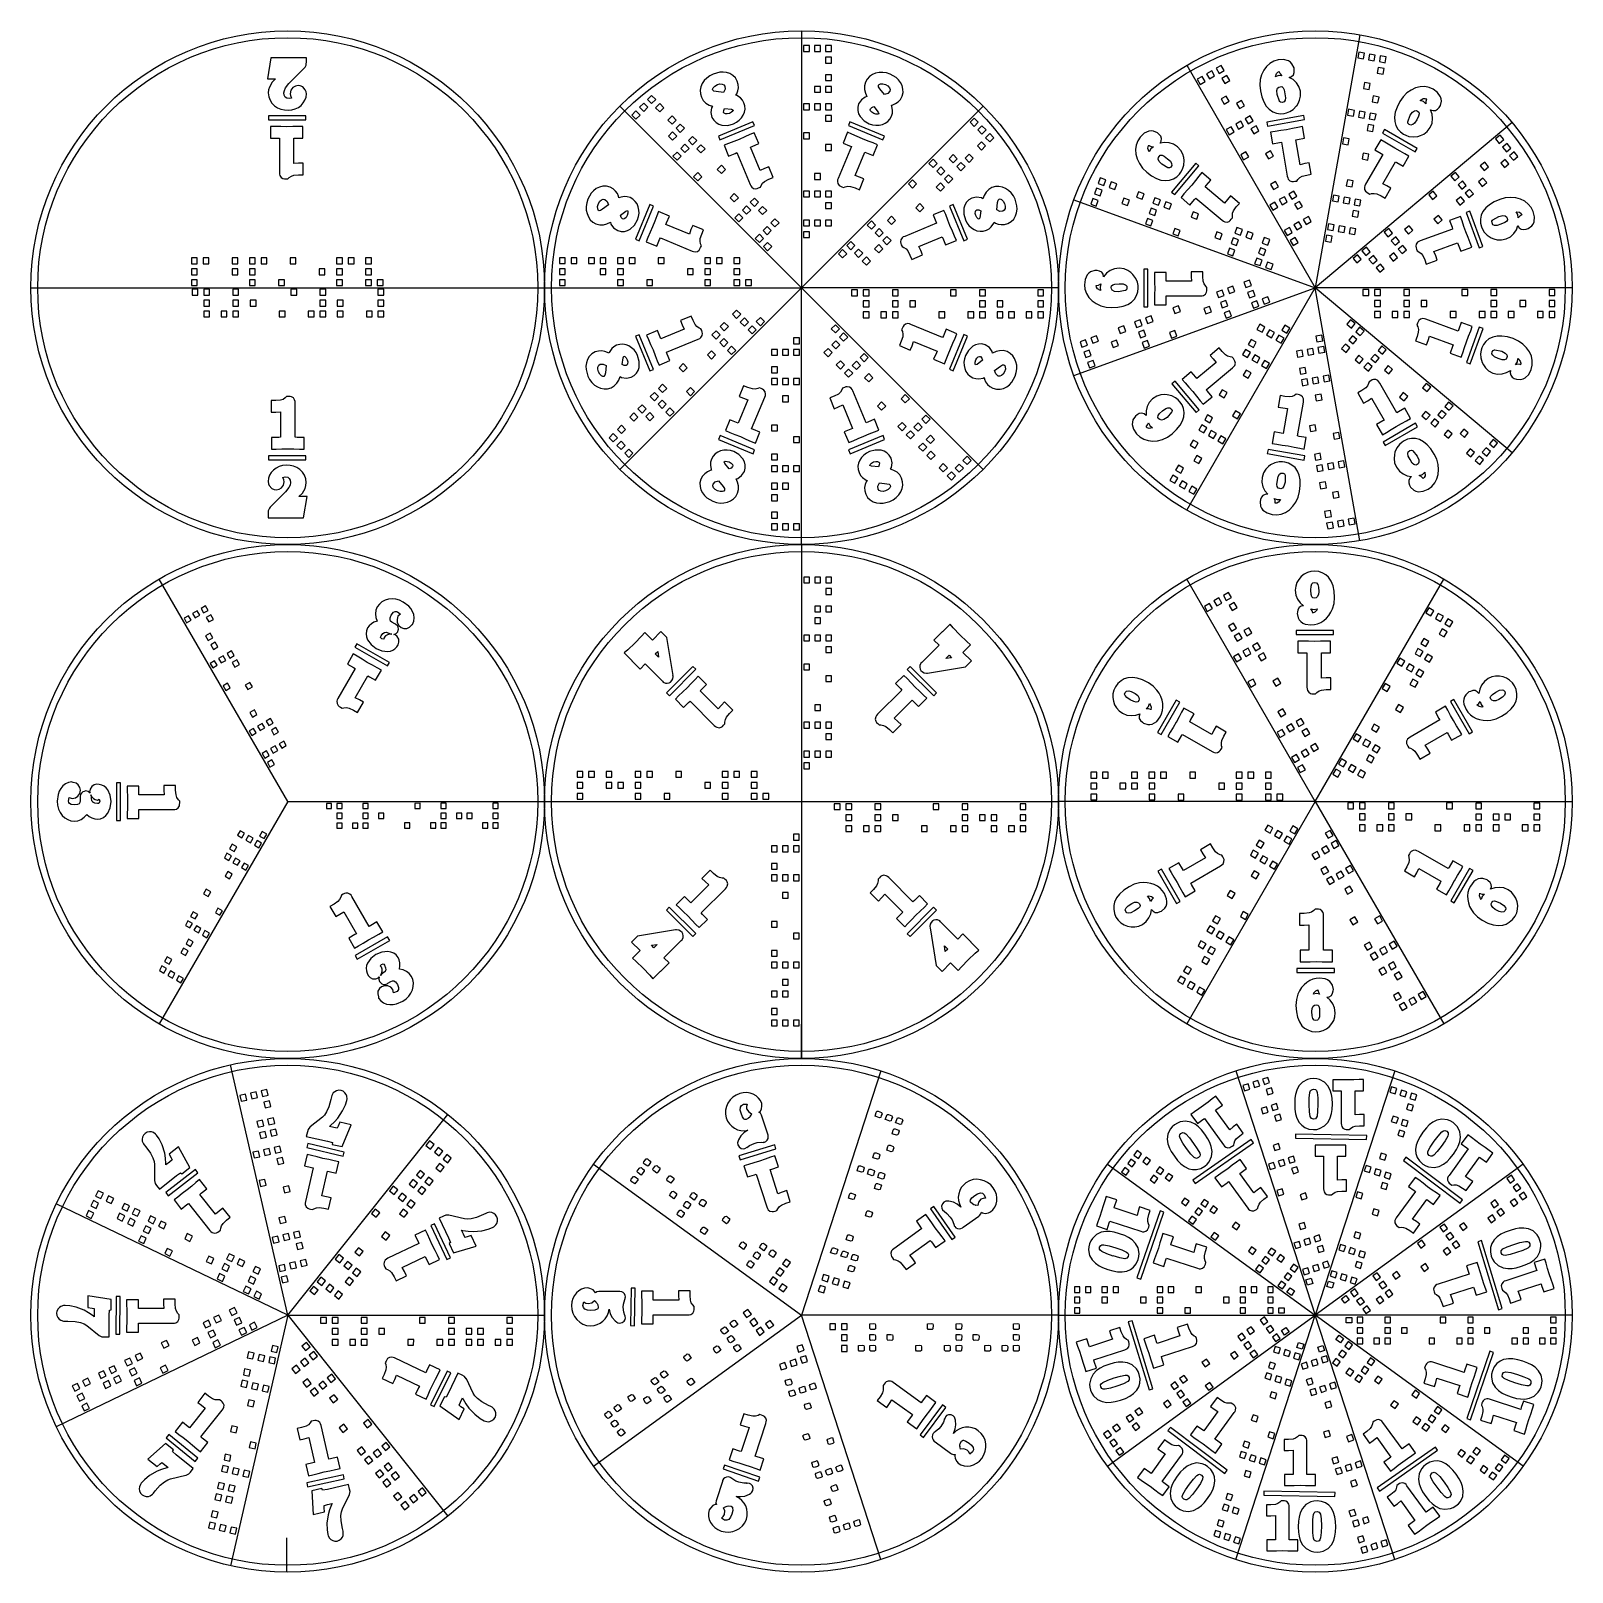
# Model space of a CAD drawing. Header units: millimetres. Extents: x 0 to 450, y 0 to 450.
import ezdxf

# ---------------------------------------------------------------- set-up
doc = ezdxf.new("R2010")
doc.units = ezdxf.units.MM
doc.layers.get('0').update_dxf_attribs({"linetype": 'CONTINUOUS', "lineweight": 25})
doc.layers.add('Layer 1', color=7, linetype='CONTINUOUS')

msp = doc.modelspace()

# ---------------------------------------------------------------- linework, layer by layer
at = {"linetype": 'CONTINUOUS', "lineweight": 25}
for p, q in [((225, 450), (225, 375)), ((388.02, 448.86), (375, 375)), ((337.5, 439.95), (375, 375)), ((171.97, 428.03), (225, 375)), ((278.03, 428.03), (225, 375)), ((432.45, 423.21), (375, 375)), ((304.52, 400.65), (375, 375)), ((0, 375), (150, 375)), ((150, 375), (225, 375)), ((171.97, 321.97), (225, 375)), ((225, 300), (225, 375)), ((278.03, 321.97), (225, 375)), ((300, 375), (225, 375)), ((304.52, 349.35), (375, 375)), ((337.5, 310.05), (375, 375)), ((388.02, 301.14), (375, 375)), ((432.45, 326.79), (375, 375)), ((450, 375), (375, 375)), ((75, 225), (37.5, 289.95)), ((375, 225), (337.5, 289.95)), ((375, 225), (412.5, 289.95)), ((75, 225), (37.5, 160.05)), ((75, 225), (150, 225)), ((375, 225), (300, 225)), ((375, 225), (337.5, 160.05)), ((375, 225), (450, 225)), ((375, 225), (412.5, 160.05)), ((75, 75), (58.31, 148.12)), ((248.18, 146.33), (225, 75)), ((351.82, 146.33), (375, 75)), ((398.18, 146.33), (375, 75)), ((75, 75), (121.76, 133.64)), ((164.32, 119.08), (225, 75)), ((314.32, 119.08), (375, 75)), ((435.68, 119.08), (375, 75)), ((75, 75), (7.43, 107.54)), ((75, 75), (7.43, 42.46)), ((75, 75), (58.31, 1.88)), ((75, 75), (150, 75)), ((75, 75), (121.76, 16.36)), ((164.32, 30.92), (225, 75)), ((300, 75), (225, 75)), ((248.18, 3.67), (225, 75)), ((300, 75), (375, 75)), ((314.32, 30.92), (375, 75)), ((351.82, 3.67), (375, 75)), ((450, 75), (375, 75)), ((398.18, 3.67), (375, 75)), ((435.68, 30.92), (375, 75))]:
    msp.add_line(p, q, dxfattribs=at)
for p, q in [((225, 300), (225, 150)), ((150, 225), (300, 225)), ((225, 150), (225, 160)), ((225, 150), (225, 160)), ((225, 150), (225, 151)), ((74.7, 0), (74.7, 10))]:
    msp.add_line(p, q)
for centre, radius in [((75, 375), 75), ((75, 375), 75), ((75, 375), 75), ((225, 375), 75), ((375, 375), 75), ((75, 375), 73), ((225, 375), 73), ((375, 375), 73), ((225, 375), 0), ((225, 375), 0), ((225, 375), 0), ((225, 375), 0), ((225, 375), 0), ((225, 375), 0), ((225, 375), 0), ((225, 375), 0), ((75, 225), 75), ((75, 225), 73), ((225, 225), 75), ((225, 225), 73), ((375, 225), 75), ((375, 225), 73), ((75, 75), 75), ((225, 75), 75), ((375, 75), 75), ((75, 75), 73), ((225, 75), 73), ((375, 75), 73)]:
    msp.add_circle(centre, radius)
at = {"layer": 'Layer 1', "color": 7}
for points in [[(227.34, 445.67), (225.63, 445.67), (225.63, 443.96), (227.34, 443.96), (227.34, 445.67)], [(230.55, 445.67), (228.84, 445.67), (228.84, 443.96), (230.55, 443.96), (230.55, 445.67)], [(233.75, 445.67), (232.04, 445.67), (232.04, 443.96), (233.75, 443.96), (233.75, 445.67)], [(233.75, 442.27), (232.04, 442.27), (232.04, 440.56), (233.75, 440.56), (233.75, 442.27)], [(370.65, 432.38), (370.22, 433.72), (369.5, 434.85), (368.55, 435.75), (367.42, 436.42), (368.09, 436.71), (368.62, 437.19), (368.86, 437.86), (368.88, 438.57), (368.79, 439.22), (368.79, 439.22), (368.18, 440.4), (367.73, 440.87), (367.18, 441.23), (365.73, 441.62), (364.14, 441.53), (362.87, 441.15), (361.73, 440.5), (360.74, 439.61), (359.94, 438.5), (359.33, 437.2), (358.95, 435.75), (358.83, 434.17), (358.98, 432.49), (359.4, 430.74), (359.97, 429.26), (360.7, 428.04), (361.58, 427.08), (362.59, 426.38), (363.68, 425.96), (364.8, 425.8), (365.9, 425.88), (366.62, 426.05), (367.56, 426.41), (368.58, 427.06), (369.55, 428.08), (369.56, 428.09), (369.57, 428.1), (370, 428.78), (370.43, 429.73), (370.7, 430.94), (370.65, 432.38), (370.65, 432.38)], [(389.06, 441.81), (389.36, 443.49), (387.68, 443.79), (387.38, 442.11), (389.06, 441.81)], [(392.22, 441.26), (392.52, 442.94), (390.84, 443.23), (390.54, 441.55), (392.22, 441.26)], [(395.38, 440.7), (395.67, 442.38), (393.99, 442.68), (393.7, 441), (395.38, 440.7)], [(204.94, 436.97), (204.05, 437.5), (203.09, 437.81), (202.1, 437.93), (201.12, 437.9), (199.19, 437.39), (198.2, 436.88), (197.33, 436.22), (196.59, 435.45), (196.02, 434.58), (195.63, 433.64), (195.44, 432.65), (195.48, 431.63), (195.77, 430.61), (196.33, 429.65), (197.11, 428.89), (198.03, 428.34), (199.06, 427.97), (198.77, 427.52), (198.56, 426.14), (198.84, 424.74), (199.36, 423.87), (200.05, 423.19), (200.87, 422.72), (201.74, 422.44), (203.49, 422.38), (205.17, 422.84), (206.05, 423.29), (206.83, 423.89), (207.49, 424.59), (208, 425.38), (208.35, 426.23), (208.51, 427.13), (208.47, 428.06), (208.21, 428.99), (207.76, 429.79), (207.22, 430.41), (206.12, 431.15), (205.86, 431.26), (206.13, 431.64), (206.41, 432.44), (206.56, 433.33), (206.52, 434.29), (206.25, 435.28), (205.69, 436.23), (204.94, 436.97), (204.94, 436.97)], [(233.75, 437.18), (232.04, 437.18), (232.04, 435.47), (233.75, 435.47), (233.75, 437.18)], [(254.63, 433), (254.38, 434.01), (253.92, 434.91), (253.31, 435.69), (252.59, 436.36), (250.87, 437.36), (249.8, 437.7), (248.72, 437.86), (247.66, 437.83), (246.64, 437.62), (245.69, 437.23), (244.86, 436.66), (244.17, 435.92), (243.65, 435), (243.37, 433.91), (243.38, 432.83), (243.65, 431.79), (244.11, 430.8), (243.59, 430.68), (242.47, 429.86), (241.67, 428.66), (241.42, 427.69), (241.44, 426.72), (241.68, 425.81), (242.1, 425), (243.3, 423.72), (244.8, 422.85), (245.75, 422.55), (246.72, 422.41), (247.68, 422.45), (248.6, 422.64), (249.45, 423), (250.2, 423.52), (250.83, 424.21), (251.3, 425.05), (251.55, 425.93), (251.6, 426.76), (251.36, 428.05), (251.25, 428.31), (251.71, 428.39), (252.47, 428.76), (253.21, 429.29), (253.86, 429.99), (254.37, 430.88), (254.64, 431.95), (254.63, 433), (254.63, 433)], [(342.83, 435.22), (341.97, 436.7), (340.49, 435.85), (341.35, 434.37), (342.83, 435.22)], [(345.6, 436.83), (344.75, 438.3), (343.27, 437.45), (344.13, 435.97), (345.6, 436.83)], [(348.38, 438.42), (347.53, 439.9), (346.05, 439.05), (346.9, 437.57), (348.38, 438.42)], [(350.08, 435.49), (349.22, 436.96), (347.75, 436.11), (348.6, 434.63), (350.08, 435.49)], [(365.24, 436.9), (364.26, 436.93), (363.35, 436.59), (363.66, 437.55), (364.08, 437.96), (364.5, 438.11), (364.5, 438.05), (364.77, 437.43), (365.24, 436.9), (365.24, 436.9)], [(394.79, 437.35), (395.08, 439.04), (393.4, 439.33), (393.11, 437.65), (394.79, 437.35)], [(202.66, 433.8), (202.7, 432.93), (202.25, 431.98), (200.13, 432.24), (199.44, 432.39), (199.11, 432.69), (199.06, 432.99), (199.24, 433.38), (199.72, 433.88), (200.43, 434.3), (201.19, 434.49), (201.85, 434.44), (202.36, 434.19), (202.66, 433.8), (202.66, 433.8)], [(230.55, 433.78), (228.84, 433.78), (228.84, 432.08), (230.55, 432.08), (230.55, 433.78)], [(233.75, 433.78), (232.04, 433.78), (232.04, 432.08), (233.75, 432.08), (233.75, 433.78)], [(250.78, 432.37), (250.19, 431.72), (249.21, 431.38), (247.89, 433.06), (247.5, 433.65), (247.48, 434.1), (247.67, 434.35), (248.07, 434.49), (248.76, 434.51), (249.55, 434.31), (250.23, 433.9), (250.66, 433.4), (250.84, 432.86), (250.78, 432.37), (250.78, 432.37)], [(366.15, 431.59), (366.32, 430.45), (366.17, 429.77), (366.17, 429.75), (366.16, 429.74), (365.9, 429.29), (365.33, 429.11), (364.86, 429.16), (364.57, 429.41), (364.55, 429.45), (364.52, 429.47), (363.85, 431.4), (363.78, 432.56), (363.98, 433.23), (364.34, 433.55), (364.7, 433.67), (365.19, 433.73), (365.62, 433.36), (365.62, 433.36), (365.62, 433.36), (365.9, 432.78), (366.15, 431.59), (366.15, 431.59)], [(390.75, 432.9), (391.05, 434.58), (389.37, 434.87), (389.07, 433.19), (390.75, 432.9)], [(408.55, 421.76), (409.08, 423.05), (409.26, 424.38), (409.11, 425.68), (408.67, 426.92), (409.37, 426.71), (410.08, 426.74), (410.71, 427.1), (411.17, 427.63), (411.52, 428.19), (411.52, 428.19), (411.82, 429.48), (411.77, 430.14), (411.58, 430.76), (410.73, 431.99), (409.45, 432.95), (408.23, 433.47), (406.94, 433.71), (405.61, 433.66), (404.28, 433.33), (402.98, 432.72), (401.76, 431.85), (400.65, 430.72), (399.68, 429.34), (398.88, 427.73), (398.37, 426.23), (398.14, 424.82), (398.19, 423.52), (398.52, 422.34), (399.09, 421.31), (399.85, 420.47), (400.74, 419.82), (401.39, 419.49), (402.35, 419.17), (403.55, 419.01), (404.94, 419.16), (404.95, 419.16), (404.97, 419.17), (405.74, 419.41), (406.68, 419.86), (407.66, 420.61), (408.55, 421.76), (408.55, 421.76)], [(178.95, 428.89), (177.75, 427.68), (178.95, 426.48), (180.16, 427.68), (178.95, 428.89)], [(181.22, 431.16), (180.01, 429.95), (181.22, 428.74), (182.43, 429.95), (181.22, 431.16)], [(183.62, 428.76), (182.41, 427.55), (183.62, 426.34), (184.83, 427.55), (183.62, 428.76)], [(227.34, 428.69), (225.63, 428.69), (225.63, 426.98), (227.34, 426.98), (227.34, 428.69)], [(230.55, 428.69), (228.84, 428.69), (228.84, 426.98), (230.55, 426.98), (230.55, 428.69)], [(233.75, 428.69), (232.04, 428.69), (232.04, 426.98), (233.75, 426.98), (233.75, 428.69)], [(247.56, 425.81), (247.27, 425.68), (246.74, 425.69), (246.1, 425.86), (245.54, 426.21), (245.19, 426.62), (245.06, 426.96), (245.1, 427.24), (245.52, 427.65), (246.14, 427.87), (247.37, 426.28), (247.56, 425.81), (247.56, 425.81)], [(349.85, 429.48), (349, 430.95), (347.52, 430.1), (348.37, 428.62), (349.85, 429.48)], [(354.32, 428.14), (353.47, 429.62), (351.99, 428.76), (352.84, 427.28), (354.32, 428.14)], [(393.31, 429), (393.61, 430.68), (391.93, 430.98), (391.63, 429.29), (393.31, 429)], [(407.31, 428.69), (406.58, 429.34), (405.66, 429.67), (406.52, 430.2), (407.1, 430.24), (407.53, 430.1), (407.48, 430.05), (407.29, 429.4), (407.31, 428.69), (407.31, 428.69)], [(69.4, 425.23), (69.4, 424.04), (80.32, 424.04), (80.32, 425.23), (69.4, 425.23)], [(176.68, 426.62), (175.48, 425.41), (176.68, 424.21), (177.89, 425.41), (176.68, 426.62)], [(187.22, 425.15), (186.02, 423.95), (187.22, 422.74), (188.43, 423.95), (187.22, 425.15)], [(200.72, 419.27), (201.17, 418.17), (211.28, 422.36), (210.83, 423.46), (200.72, 419.27)], [(205.02, 426.88), (204.91, 426.59), (204.53, 426.22), (203.95, 425.88), (203.32, 425.73), (202.77, 425.77), (202.44, 425.92), (202.27, 426.16), (202.28, 426.74), (202.56, 427.33), (204.56, 427.08), (205.02, 426.88), (205.02, 426.88)], [(233.75, 425.29), (232.04, 425.29), (232.04, 423.59), (233.75, 423.59), (233.75, 425.29)], [(239.13, 423.47), (238.68, 422.37), (248.79, 418.19), (249.25, 419.29), (239.13, 423.47)], [(276.62, 423.32), (275.41, 424.52), (274.21, 423.32), (275.41, 422.11), (276.62, 423.32)], [(354.09, 422.13), (353.24, 423.61), (351.76, 422.75), (352.61, 421.27), (354.09, 422.13)], [(360.83, 423.37), (361.04, 422.2), (371.81, 424.1), (371.61, 425.27), (360.83, 423.37)], [(386.12, 425.1), (386.41, 426.78), (384.73, 427.08), (384.44, 425.39), (386.12, 425.1)], [(389.28, 424.54), (389.57, 426.22), (387.89, 426.52), (387.6, 424.84), (389.28, 424.54)], [(404.6, 424.04), (404, 423.05), (403.44, 422.63), (403.43, 422.62), (403.41, 422.61), (402.92, 422.44), (402.38, 422.66), (402.04, 423.01), (401.99, 423.39), (401.99, 423.43), (401.99, 423.47), (402.71, 425.37), (403.4, 426.3), (403.99, 426.69), (404.47, 426.71), (404.83, 426.56), (405.24, 426.3), (405.33, 425.74), (405.33, 425.74), (405.33, 425.74), (405.17, 425.11), (404.6, 424.04), (404.6, 424.04)], [(69.93, 422.09), (69.93, 418.69), (72.01, 418.69), (72.56, 418.68), (72.56, 408.64), (72.58, 408.18), (72.7, 407.74), (73.07, 407.19), (73.61, 406.87), (74.02, 406.78), (74.48, 406.77), (75.03, 406.77), (75.43, 407.15), (76.08, 407.6), (76.81, 407.84), (78.19, 407.96), (79.55, 407.96), (79.55, 411.37), (78.19, 411.37), (76.82, 411.29), (76.82, 418.68), (77.33, 418.69), (79.42, 418.69), (79.42, 422.09), (78.06, 422.09), (76.46, 422.05), (74.69, 422.01), (72.97, 422.05), (71.29, 422.09), (69.93, 422.09)], [(187.36, 420.49), (186.15, 419.28), (187.35, 418.07), (188.56, 419.28), (187.36, 420.49)], [(189.62, 422.75), (188.42, 421.55), (189.62, 420.34), (190.83, 421.55), (189.62, 422.75)], [(193.22, 419.15), (192.02, 417.95), (193.22, 416.74), (194.43, 417.95), (193.22, 419.15)], [(211.19, 420.21), (209.93, 419.69), (208.47, 419.04), (206.85, 418.32), (205.24, 417.7), (203.67, 417.09), (202.41, 416.57), (203.71, 413.42), (205.64, 414.22), (206.16, 414.43), (210, 405.14), (210.19, 404.72), (210.47, 404.35), (211.03, 403.99), (211.65, 403.9), (212.06, 403.98), (212.49, 404.14), (213, 404.35), (213.22, 404.86), (213.65, 405.52), (214.24, 406.03), (215.46, 406.66), (216.72, 407.19), (215.42, 410.34), (214.16, 409.82), (212.93, 409.22), (210.1, 416.06), (210.57, 416.26), (212.5, 417.06), (211.19, 420.21)], [(227.34, 420.2), (225.63, 420.2), (225.63, 418.5), (227.34, 418.5), (227.34, 420.2)], [(247.21, 416.73), (245.95, 417.26), (244.45, 417.83), (242.8, 418.47), (241.22, 419.17), (239.68, 419.85), (238.42, 420.37), (237.12, 417.22), (239.04, 416.42), (239.55, 416.2), (235.71, 406.92), (235.55, 406.49), (235.48, 406.03), (235.62, 405.38), (235.99, 404.88), (236.34, 404.64), (236.76, 404.45), (237.27, 404.24), (237.78, 404.44), (238.56, 404.6), (239.33, 404.55), (240.65, 404.13), (241.91, 403.61), (243.21, 406.76), (241.95, 407.29), (240.66, 407.73), (243.5, 414.58), (243.97, 414.38), (245.9, 413.58), (247.21, 416.73)], [(278.89, 421.05), (277.68, 422.25), (276.48, 421.05), (277.68, 419.84), (278.89, 421.05)], [(281.16, 418.78), (279.95, 419.99), (278.74, 418.78), (279.95, 417.57), (281.16, 418.78)], [(334.78, 416.16), (333.6, 416.91), (332.32, 417.31), (331.01, 417.39), (329.72, 417.18), (330.04, 417.83), (330.14, 418.54), (329.89, 419.21), (329.45, 419.76), (328.96, 420.2), (328.96, 420.2), (327.74, 420.72), (327.09, 420.79), (326.44, 420.71), (325.08, 420.08), (323.91, 418.99), (323.19, 417.88), (322.73, 416.65), (322.55, 415.33), (322.64, 413.96), (323.01, 412.58), (323.66, 411.22), (324.58, 409.93), (325.78, 408.74), (327.22, 407.67), (328.61, 406.91), (329.95, 406.44), (331.25, 406.27), (332.47, 406.38), (333.57, 406.77), (334.54, 407.36), (335.33, 408.13), (335.77, 408.72), (336.25, 409.6), (336.62, 410.76), (336.71, 412.16), (336.71, 412.17), (336.71, 412.18), (336.6, 412.98), (336.32, 413.99), (335.75, 415.09), (334.78, 416.16), (334.78, 416.16)], [(351.31, 420.52), (350.46, 422), (348.98, 421.15), (349.84, 419.67), (351.31, 420.52)], [(358.56, 420.79), (357.71, 422.27), (356.23, 421.41), (357.09, 419.94), (358.56, 420.79)], [(373.25, 411.47), (371.91, 411.23), (370.58, 410.92), (369.29, 418.21), (369.79, 418.3), (371.85, 418.67), (371.26, 422.02), (369.92, 421.79), (368.35, 421.47), (366.61, 421.12), (364.9, 420.86), (363.24, 420.61), (361.9, 420.37), (362.49, 417.02), (364.55, 417.38), (365.09, 417.47), (366.84, 407.57), (366.94, 407.12), (367.13, 406.7), (367.59, 406.23), (368.18, 406), (368.6, 405.99), (369.05, 406.06), (369.6, 406.15), (369.92, 406.6), (370.49, 407.15), (371.17, 407.52), (372.5, 407.88), (373.84, 408.11), (373.25, 411.47)], [(384.64, 416.74), (384.94, 418.42), (383.26, 418.72), (382.96, 417.04), (384.64, 416.74)], [(391.84, 420.64), (392.14, 422.32), (390.46, 422.62), (390.16, 420.94), (391.84, 420.64)], [(395.24, 421.16), (394.64, 420.13), (404.12, 414.66), (404.71, 415.69), (395.24, 421.16)], [(428.72, 417.14), (430.03, 418.24), (428.93, 419.55), (427.62, 418.45), (428.72, 417.14)], [(188.69, 414.62), (187.48, 413.41), (188.69, 412.2), (189.89, 413.41), (188.69, 414.62)], [(190.96, 416.89), (189.75, 415.68), (190.96, 414.47), (192.17, 415.68), (190.96, 416.89)], [(195.62, 416.75), (194.42, 415.55), (195.62, 414.34), (196.83, 415.55), (195.62, 416.75)], [(233.75, 416.81), (232.04, 416.81), (232.04, 415.1), (233.75, 415.1), (233.75, 416.81)], [(278.76, 416.38), (277.55, 417.59), (276.34, 416.38), (277.55, 415.17), (278.76, 416.38)], [(327.74, 416.14), (326.97, 415.53), (326.48, 414.69), (326.11, 415.63), (326.17, 416.21), (326.39, 416.6), (326.43, 416.55), (327.04, 416.25), (327.74, 416.14), (327.74, 416.14)], [(355.56, 413.17), (354.7, 414.65), (353.23, 413.8), (354.08, 412.32), (355.56, 413.17)], [(362.81, 413.44), (361.96, 414.92), (360.48, 414.06), (361.33, 412.59), (362.81, 413.44)], [(390.37, 412.28), (390.67, 413.96), (388.98, 414.26), (388.69, 412.58), (390.37, 412.28)], [(397.1, 404.06), (395.92, 404.75), (394.7, 405.36), (398.4, 411.77), (398.85, 411.52), (400.66, 410.47), (402.36, 413.43), (401.18, 414.11), (399.78, 414.87), (398.22, 415.72), (396.74, 416.62), (395.31, 417.5), (394.13, 418.18), (392.42, 415.23), (394.23, 414.18), (394.71, 413.9), (389.69, 405.2), (389.47, 404.79), (389.35, 404.34), (389.4, 403.69), (389.7, 403.14), (390.02, 402.86), (390.41, 402.61), (390.88, 402.34), (391.42, 402.47), (392.21, 402.53), (392.97, 402.37), (394.22, 401.79), (395.4, 401.11), (397.1, 404.06)], [(430.78, 414.68), (432.09, 415.78), (430.99, 417.09), (429.68, 415.99), (430.78, 414.68)], [(432.84, 412.23), (434.15, 413.33), (433.05, 414.64), (431.74, 413.54), (432.84, 412.23)], [(201.63, 410.75), (200.42, 409.54), (201.63, 408.34), (202.83, 409.54), (201.63, 410.75)], [(264.62, 411.31), (263.41, 412.52), (262.2, 411.31), (263.41, 410.11), (264.62, 411.31)], [(266.89, 409.04), (265.68, 410.25), (264.47, 409.04), (265.68, 407.83), (266.89, 409.04)], [(270.49, 412.64), (269.28, 413.85), (268.07, 412.65), (269.28, 411.44), (270.49, 412.64)], [(272.75, 410.38), (271.55, 411.58), (270.34, 410.38), (271.55, 409.17), (272.75, 410.38)], [(275.15, 412.78), (273.95, 413.98), (272.74, 412.78), (273.95, 411.57), (275.15, 412.78)], [(331.85, 412.67), (332.71, 411.9), (333.04, 411.28), (333.04, 411.26), (333.04, 411.25), (333.13, 410.73), (332.81, 410.24), (332.42, 409.97), (332.04, 409.98), (332, 409.99), (331.96, 409.99), (330.2, 411.04), (329.41, 411.88), (329.13, 412.53), (329.19, 413), (329.4, 413.33), (329.73, 413.68), (330.3, 413.68), (330.3, 413.68), (330.3, 413.67), (330.89, 413.41), (331.85, 412.67), (331.85, 412.67)], [(333.06, 402.94), (333.97, 402.18), (341, 410.56), (340.09, 411.33), (333.06, 402.94)], [(424.28, 409.23), (425.59, 410.33), (424.49, 411.63), (423.18, 410.54), (424.28, 409.23)], [(430.24, 410.05), (431.55, 411.14), (430.45, 412.45), (429.14, 411.36), (430.24, 410.05)], [(194.69, 408.62), (193.48, 407.41), (194.69, 406.2), (195.9, 407.41), (194.69, 408.62)], [(230.55, 408.32), (228.84, 408.32), (228.84, 406.61), (230.55, 406.61), (230.55, 408.32)], [(258.62, 405.31), (257.41, 406.52), (256.2, 405.31), (257.41, 404.1), (258.62, 405.31)], [(266.75, 404.38), (265.55, 405.58), (264.34, 404.38), (265.55, 403.17), (266.75, 404.38)], [(269.15, 406.78), (267.95, 407.98), (266.74, 406.78), (267.95, 405.57), (269.15, 406.78)], [(313.84, 406.47), (312.23, 407.06), (311.65, 405.46), (313.25, 404.87), (313.84, 406.47)], [(317.03, 405.31), (315.43, 405.9), (314.84, 404.29), (316.44, 403.71), (317.03, 405.31)], [(350.22, 401.81), (349.34, 400.77), (348.52, 399.67), (342.85, 404.43), (343.18, 404.83), (344.52, 406.43), (341.91, 408.62), (341.03, 407.57), (340.04, 406.32), (338.93, 404.94), (337.79, 403.64), (336.67, 402.38), (335.8, 401.34), (338.41, 399.14), (339.75, 400.74), (340.12, 401.16), (347.81, 394.71), (348.17, 394.42), (348.59, 394.22), (349.25, 394.16), (349.84, 394.37), (350.18, 394.63), (350.48, 394.97), (350.84, 395.39), (350.8, 395.94), (350.88, 396.73), (351.16, 397.45), (351.95, 398.58), (352.83, 399.62), (350.22, 401.81)], [(364.28, 404.49), (363.43, 405.97), (361.95, 405.12), (362.8, 403.64), (364.28, 404.49)], [(385.74, 404.48), (386.04, 406.16), (384.36, 406.46), (384.06, 404.78), (385.74, 404.48)], [(415.72, 406.23), (417.03, 407.33), (415.93, 408.64), (414.62, 407.54), (415.72, 406.23)], [(417.78, 403.77), (419.09, 404.87), (417.99, 406.18), (416.68, 405.08), (417.78, 403.77)], [(423.74, 404.59), (425.05, 405.69), (423.95, 407), (422.64, 405.9), (423.74, 404.59)], [(167, 404.63), (165.99, 404.38), (165.09, 403.92), (164.31, 403.31), (163.64, 402.59), (162.64, 400.87), (162.3, 399.8), (162.14, 398.72), (162.17, 397.66), (162.38, 396.64), (162.77, 395.69), (163.34, 394.86), (164.08, 394.17), (165, 393.65), (166.09, 393.37), (167.17, 393.38), (168.21, 393.65), (169.2, 394.11), (169.32, 393.59), (170.14, 392.47), (171.34, 391.67), (172.31, 391.42), (173.28, 391.44), (174.19, 391.68), (175, 392.1), (176.28, 393.3), (177.15, 394.8), (177.45, 395.75), (177.59, 396.72), (177.55, 397.68), (177.36, 398.6), (177, 399.45), (176.48, 400.2), (175.79, 400.83), (174.95, 401.3), (174.07, 401.55), (173.24, 401.6), (171.95, 401.36), (171.69, 401.25), (171.61, 401.71), (171.24, 402.47), (170.71, 403.21), (170.01, 403.86), (169.12, 404.37), (168.05, 404.64), (167, 404.63), (167, 404.63)], [(167.63, 400.78), (168.28, 400.19), (168.62, 399.21), (166.94, 397.89), (166.35, 397.5), (165.9, 397.48), (165.65, 397.67), (165.51, 398.07), (165.49, 398.76), (165.69, 399.55), (166.1, 400.23), (166.6, 400.66), (167.14, 400.84), (167.63, 400.78), (167.63, 400.78)], [(205.36, 402.48), (204.15, 401.27), (205.36, 400.07), (206.57, 401.28), (205.36, 402.48)], [(211.23, 401.15), (210.02, 399.94), (211.23, 398.74), (212.44, 399.94), (211.23, 401.15)], [(227.34, 403.23), (225.63, 403.23), (225.63, 401.52), (227.34, 401.52), (227.34, 403.23)], [(230.55, 403.23), (228.84, 403.23), (228.84, 401.52), (230.55, 401.52), (230.55, 403.23)], [(233.75, 403.23), (232.04, 403.23), (232.04, 401.52), (233.75, 401.52), (233.75, 403.23)], [(286.97, 395.06), (287.5, 395.95), (287.81, 396.91), (287.93, 397.9), (287.9, 398.88), (287.39, 400.81), (286.88, 401.8), (286.22, 402.67), (285.45, 403.41), (284.58, 403.98), (283.64, 404.37), (282.65, 404.56), (281.63, 404.52), (280.61, 404.23), (279.65, 403.67), (278.89, 402.89), (278.34, 401.97), (277.97, 400.94), (277.52, 401.23), (276.14, 401.44), (274.74, 401.16), (273.87, 400.64), (273.19, 399.95), (272.72, 399.13), (272.44, 398.26), (272.38, 396.51), (272.84, 394.83), (273.29, 393.95), (273.89, 393.17), (274.59, 392.51), (275.38, 392), (276.23, 391.65), (277.13, 391.49), (278.06, 391.53), (278.99, 391.79), (279.79, 392.24), (280.41, 392.78), (281.15, 393.88), (281.26, 394.14), (281.64, 393.87), (282.44, 393.59), (283.33, 393.44), (284.29, 393.48), (285.28, 393.75), (286.23, 394.31), (286.97, 395.06), (286.97, 395.06)], [(283.8, 397.34), (282.93, 397.3), (281.98, 397.75), (282.24, 399.87), (282.39, 400.56), (282.69, 400.89), (282.99, 400.94), (283.38, 400.76), (283.88, 400.28), (284.3, 399.57), (284.49, 398.81), (284.44, 398.15), (284.19, 397.64), (283.8, 397.34), (283.8, 397.34)], [(311.64, 400.45), (310.04, 401.03), (309.46, 399.43), (311.06, 398.85), (311.64, 400.45)], [(312.74, 403.47), (311.14, 404.05), (310.55, 402.45), (312.16, 401.86), (312.74, 403.47)], [(320.72, 400.56), (319.11, 401.15), (318.53, 399.54), (320.13, 398.96), (320.72, 400.56)], [(325, 402.41), (323.4, 403), (322.81, 401.39), (324.42, 400.81), (325, 402.41)], [(366.83, 400.08), (365.97, 401.56), (364.49, 400.71), (365.35, 399.23), (366.83, 400.08)], [(369.6, 401.68), (368.75, 403.16), (367.27, 402.31), (368.12, 400.83), (369.6, 401.68)], [(381.7, 400.03), (382, 401.71), (380.31, 402), (380.02, 400.32), (381.7, 400.03)], [(384.86, 399.47), (385.16, 401.15), (383.47, 401.44), (383.18, 399.76), (384.86, 399.47)], [(388.01, 398.91), (388.31, 400.59), (386.63, 400.89), (386.33, 399.21), (388.01, 398.91)], [(409.22, 400.78), (410.53, 401.87), (409.43, 403.18), (408.12, 402.08), (409.22, 400.78)], [(417.24, 399.14), (418.55, 400.23), (417.45, 401.54), (416.14, 400.44), (417.24, 399.14)], [(430.76, 389.25), (432, 389.9), (432.98, 390.8), (433.71, 391.9), (434.17, 393.13), (434.57, 392.52), (435.13, 392.08), (435.84, 391.96), (436.54, 392.07), (437.17, 392.27), (437.17, 392.27), (438.22, 393.07), (438.61, 393.6), (438.87, 394.2), (439, 395.69), (438.64, 397.25), (438.04, 398.43), (437.2, 399.44), (436.15, 400.26), (434.92, 400.86), (433.54, 401.23), (432.04, 401.35), (430.46, 401.2), (428.84, 400.76), (427.19, 400.05), (425.83, 399.22), (424.75, 398.29), (423.95, 397.26), (423.45, 396.14), (423.22, 394.99), (423.26, 393.86), (423.53, 392.79), (423.82, 392.12), (424.34, 391.26), (425.16, 390.36), (426.32, 389.58), (426.33, 389.58), (426.35, 389.57), (427.09, 389.26), (428.1, 389), (429.34, 388.95), (430.76, 389.25), (430.76, 389.25)], [(174.19, 397.56), (174.32, 397.27), (174.31, 396.74), (174.14, 396.1), (173.79, 395.54), (173.38, 395.19), (173.04, 395.06), (172.76, 395.1), (172.35, 395.52), (172.13, 396.14), (173.72, 397.37), (174.19, 397.56), (174.19, 397.56)], [(176.53, 389.13), (177.63, 388.68), (181.81, 398.79), (180.71, 399.25), (176.53, 389.13)], [(183.27, 397.21), (182.74, 395.95), (182.17, 394.45), (181.53, 392.8), (180.83, 391.22), (180.15, 389.68), (179.63, 388.42), (182.78, 387.12), (183.58, 389.04), (183.8, 389.55), (193.08, 385.71), (193.51, 385.55), (193.97, 385.48), (194.62, 385.62), (195.12, 385.99), (195.36, 386.34), (195.55, 386.76), (195.76, 387.27), (195.56, 387.78), (195.4, 388.56), (195.45, 389.33), (195.87, 390.65), (196.39, 391.91), (193.24, 393.21), (192.71, 391.95), (192.27, 390.66), (185.42, 393.5), (185.62, 393.97), (186.42, 395.9), (183.27, 397.21)], [(206.69, 396.61), (205.49, 395.4), (206.69, 394.2), (207.9, 395.41), (206.69, 396.61)], [(208.96, 398.88), (207.75, 397.67), (208.96, 396.47), (210.17, 397.68), (208.96, 398.88)], [(213.63, 398.75), (212.42, 397.54), (213.63, 396.33), (214.84, 397.54), (213.63, 398.75)], [(233.75, 399.83), (232.04, 399.83), (232.04, 398.12), (233.75, 398.12), (233.75, 399.83)], [(270.21, 388.81), (269.69, 390.07), (269.04, 391.53), (268.32, 393.15), (267.7, 394.76), (267.09, 396.33), (266.57, 397.59), (263.42, 396.29), (264.22, 394.36), (264.43, 393.84), (255.14, 390), (254.72, 389.81), (254.35, 389.53), (253.99, 388.97), (253.9, 388.35), (253.98, 387.94), (254.14, 387.51), (254.35, 387), (254.86, 386.78), (255.52, 386.35), (256.03, 385.76), (256.66, 384.54), (257.19, 383.28), (260.34, 384.58), (259.82, 385.84), (259.22, 387.07), (266.06, 389.9), (266.26, 389.43), (267.06, 387.5), (270.21, 388.81)], [(260.75, 398.37), (259.54, 399.58), (258.34, 398.37), (259.54, 397.17), (260.75, 398.37)], [(269.27, 399.28), (268.17, 398.83), (272.36, 388.72), (273.46, 389.17), (269.27, 399.28)], [(276.88, 394.98), (276.59, 395.09), (276.22, 395.47), (275.88, 396.05), (275.73, 396.68), (275.77, 397.23), (275.92, 397.56), (276.16, 397.73), (276.74, 397.72), (277.33, 397.44), (277.08, 395.44), (276.88, 394.98), (276.88, 394.98)], [(328.69, 397.66), (327.09, 398.25), (326.5, 396.64), (328.11, 396.06), (328.69, 397.66)], [(332.98, 399.51), (331.37, 400.09), (330.79, 398.49), (332.39, 397.91), (332.98, 399.51)], [(340.95, 396.61), (339.35, 397.19), (338.76, 395.59), (340.37, 395.01), (340.95, 396.61)], [(364.05, 398.48), (363.19, 399.95), (361.71, 399.1), (362.57, 397.63), (364.05, 398.48)], [(371.3, 398.74), (370.44, 400.22), (368.96, 399.37), (369.82, 397.89), (371.3, 398.74)], [(387.43, 395.57), (387.72, 397.25), (386.04, 397.55), (385.74, 395.87), (387.43, 395.57)], [(410.74, 393.68), (412.05, 394.78), (410.95, 396.09), (409.64, 394.99), (410.74, 393.68)], [(420.17, 397.35), (419.06, 396.95), (422.8, 386.66), (423.92, 387.07), (420.17, 397.35)], [(429.2, 393.54), (428.1, 393.17), (427.4, 393.2), (427.39, 393.21), (427.37, 393.21), (426.88, 393.39), (426.61, 393.92), (426.58, 394.39), (426.78, 394.72), (426.8, 394.75), (426.83, 394.78), (428.61, 395.78), (429.73, 396.05), (430.43, 395.96), (430.81, 395.67), (430.99, 395.33), (431.14, 394.86), (430.85, 394.38), (430.85, 394.37), (430.84, 394.37), (430.32, 394), (429.2, 393.54), (429.2, 393.54)], [(434.26, 395.36), (434.12, 396.33), (433.63, 397.17), (434.63, 397.03), (435.1, 396.68), (435.33, 396.3), (435.27, 396.29), (434.7, 395.91), (434.26, 395.36), (434.26, 395.36)], [(214.96, 392.88), (213.76, 391.67), (214.96, 390.47), (216.17, 391.67), (214.96, 392.88)], [(217.23, 395.15), (216.02, 393.94), (217.23, 392.73), (218.44, 393.94), (217.23, 395.15)], [(227.34, 394.74), (225.63, 394.74), (225.63, 393.03), (227.34, 393.03), (227.34, 394.74)], [(230.55, 394.74), (228.84, 394.74), (228.84, 393.03), (230.55, 393.03), (230.55, 394.74)], [(233.75, 394.74), (232.04, 394.74), (232.04, 393.03), (233.75, 393.03), (233.75, 394.74)], [(246.61, 393.31), (245.4, 394.51), (244.2, 393.31), (245.41, 392.1), (246.61, 393.31)], [(248.88, 391.04), (247.67, 392.25), (246.47, 391.04), (247.68, 389.83), (248.88, 391.04)], [(252.48, 394.64), (251.27, 395.85), (250.07, 394.64), (251.28, 393.43), (252.48, 394.64)], [(327.59, 394.65), (325.99, 395.23), (325.41, 393.63), (327.01, 393.04), (327.59, 394.65)], [(335.57, 391.75), (333.97, 392.33), (333.38, 390.73), (334.98, 390.14), (335.57, 391.75)], [(353.71, 391.97), (352.11, 392.55), (351.52, 390.95), (353.13, 390.36), (353.71, 391.97)], [(368.29, 391.13), (367.44, 392.61), (365.96, 391.75), (366.81, 390.28), (368.29, 391.13)], [(371.07, 392.73), (370.21, 394.21), (368.74, 393.36), (369.59, 391.88), (371.07, 392.73)], [(373.84, 394.33), (372.99, 395.81), (371.51, 394.96), (372.36, 393.48), (373.84, 394.33)], [(380.23, 391.67), (380.52, 393.35), (378.84, 393.65), (378.55, 391.97), (380.23, 391.67)], [(383.39, 391.11), (383.68, 392.79), (382, 393.09), (381.71, 391.41), (383.39, 391.11)], [(386.54, 390.55), (386.84, 392.23), (385.16, 392.53), (384.86, 390.85), (386.54, 390.55)], [(396.22, 389.86), (397.53, 390.96), (396.43, 392.27), (395.12, 391.17), (396.22, 389.86)], [(402.18, 390.68), (403.49, 391.78), (402.39, 393.08), (401.08, 391.99), (402.18, 390.68)], [(410.61, 383.06), (410.15, 384.34), (409.6, 385.59), (416.56, 388.13), (416.74, 387.65), (417.46, 385.68), (420.66, 386.85), (420.19, 388.13), (419.61, 389.62), (418.96, 391.27), (418.41, 392.91), (417.88, 394.5), (417.41, 395.78), (414.2, 394.62), (414.92, 392.65), (415.1, 392.13), (405.66, 388.69), (405.23, 388.52), (404.85, 388.26), (404.47, 387.72), (404.35, 387.1), (404.41, 386.69), (404.55, 386.25), (404.74, 385.73), (405.24, 385.49), (405.88, 385.03), (406.36, 384.42), (406.94, 383.17), (407.41, 381.89), (410.61, 383.06)], [(212.69, 390.61), (211.49, 389.4), (212.69, 388.2), (213.9, 389.4), (212.69, 390.61)], [(215.09, 388.21), (213.89, 387), (215.09, 385.8), (216.3, 387), (215.09, 388.21)], [(227.34, 391.35), (225.63, 391.35), (225.63, 389.64), (227.34, 389.64), (227.34, 391.35)], [(240.61, 387.31), (239.4, 388.51), (238.2, 387.31), (239.4, 386.1), (240.61, 387.31)], [(248.75, 386.37), (247.54, 387.58), (246.33, 386.37), (247.54, 385.16), (248.75, 386.37)], [(251.15, 388.77), (249.94, 389.98), (248.74, 388.77), (249.94, 387.56), (251.15, 388.77)], [(347.83, 390.7), (346.23, 391.28), (345.64, 389.68), (347.25, 389.1), (347.83, 390.7)], [(352.62, 388.96), (351.01, 389.54), (350.43, 387.94), (352.03, 387.35), (352.62, 388.96)], [(356.9, 390.81), (355.3, 391.39), (354.71, 389.79), (356.32, 389.2), (356.9, 390.81)], [(361.69, 389.07), (360.08, 389.65), (359.5, 388.05), (361.1, 387.46), (361.69, 389.07)], [(369.99, 388.19), (369.13, 389.67), (367.66, 388.81), (368.51, 387.34), (369.99, 388.19)], [(379.64, 388.33), (379.93, 390.01), (378.25, 390.3), (377.96, 388.62), (379.64, 388.33)], [(398.28, 387.41), (399.59, 388.5), (398.49, 389.81), (397.18, 388.71), (398.28, 387.41)], [(400.34, 384.95), (401.65, 386.05), (400.55, 387.36), (399.24, 386.26), (400.34, 384.95)], [(46.88, 383.71), (46.88, 382), (48.58, 382), (48.58, 383.71), (46.88, 383.71)], [(50.27, 383.71), (50.27, 382), (51.97, 382), (51.97, 383.71), (50.27, 383.71)], [(58.75, 383.71), (58.75, 382), (60.45, 382), (60.45, 383.71), (58.75, 383.71)], [(63.83, 383.71), (63.83, 382), (65.54, 382), (65.54, 383.71), (63.83, 383.71)], [(67.23, 383.71), (67.23, 382), (68.93, 382), (68.93, 383.71), (67.23, 383.71)], [(75.7, 383.71), (75.7, 382), (77.41, 382), (77.41, 383.71), (75.7, 383.71)], [(89.27, 383.71), (89.27, 382), (90.97, 382), (90.97, 383.71), (89.27, 383.71)], [(92.66, 383.71), (92.66, 382), (94.36, 382), (94.36, 383.71), (92.66, 383.71)], [(97.74, 383.71), (97.74, 382), (99.45, 382), (99.45, 383.71), (97.74, 383.71)], [(154.33, 383.75), (154.33, 382.04), (156.04, 382.04), (156.04, 383.75), (154.33, 383.75)], [(157.73, 383.75), (157.73, 382.04), (159.44, 382.04), (159.44, 383.75), (157.73, 383.75)], [(162.82, 383.75), (162.82, 382.04), (164.53, 382.04), (164.53, 383.75), (162.82, 383.75)], [(166.22, 383.75), (166.22, 382.04), (167.92, 382.04), (167.92, 383.75), (166.22, 383.75)], [(171.31, 383.75), (171.31, 382.04), (173.02, 382.04), (173.02, 383.75), (171.31, 383.75)], [(174.71, 383.75), (174.71, 382.04), (176.41, 382.04), (176.41, 383.75), (174.71, 383.75)], [(183.19, 383.75), (183.19, 382.04), (184.9, 382.04), (184.9, 383.75), (183.19, 383.75)], [(196.77, 383.75), (196.77, 382.04), (198.48, 382.04), (198.48, 383.75), (196.77, 383.75)], [(200.17, 383.75), (200.17, 382.04), (201.88, 382.04), (201.88, 383.75), (200.17, 383.75)], [(205.26, 383.75), (205.26, 382.04), (206.97, 382.04), (206.97, 383.75), (205.26, 383.75)], [(238.21, 384.91), (237, 386.11), (235.8, 384.91), (237, 383.7), (238.21, 384.91)], [(242.88, 385.04), (241.67, 386.24), (240.47, 385.04), (241.67, 383.83), (242.88, 385.04)], [(245.15, 382.77), (243.94, 383.98), (242.73, 382.77), (243.94, 381.56), (245.15, 382.77)], [(351.52, 385.94), (349.91, 386.53), (349.33, 384.92), (350.93, 384.34), (351.52, 385.94)], [(359.49, 383.04), (357.89, 383.63), (357.3, 382.02), (358.91, 381.44), (359.49, 383.04)], [(360.59, 386.06), (358.99, 386.64), (358.4, 385.04), (360.01, 384.45), (360.59, 386.06)], [(387.12, 382.23), (388.43, 383.32), (387.33, 384.63), (386.02, 383.53), (387.12, 382.23)], [(389.72, 384.41), (391.03, 385.51), (389.93, 386.81), (388.62, 385.72), (389.72, 384.41)], [(391.78, 381.95), (393.09, 383.05), (391.99, 384.36), (390.68, 383.26), (391.78, 381.95)], [(397.74, 382.77), (399.05, 383.87), (397.95, 385.18), (396.64, 384.08), (397.74, 382.77)], [(46.88, 380.51), (46.88, 378.8), (48.58, 378.8), (48.58, 380.51), (46.88, 380.51)], [(58.75, 380.51), (58.75, 378.8), (60.45, 378.8), (60.45, 380.51), (58.75, 380.51)], [(63.83, 380.51), (63.83, 378.8), (65.54, 378.8), (65.54, 380.51), (63.83, 380.51)], [(84.18, 380.51), (84.18, 378.8), (85.88, 378.8), (85.88, 380.51), (84.18, 380.51)], [(89.27, 380.51), (89.27, 378.8), (90.97, 378.8), (90.97, 380.51), (89.27, 380.51)], [(154.33, 380.55), (154.33, 378.84), (156.04, 378.84), (156.04, 380.55), (154.33, 380.55)], [(166.22, 380.55), (166.22, 378.84), (167.92, 378.84), (167.92, 380.55), (166.22, 380.55)], [(171.31, 380.55), (171.31, 378.84), (173.02, 378.84), (173.02, 380.55), (171.31, 380.55)], [(191.68, 380.55), (191.68, 378.84), (193.39, 378.84), (193.39, 380.55), (191.68, 380.55)], [(196.77, 380.55), (196.77, 378.84), (198.48, 378.84), (198.48, 380.55), (196.77, 380.55)], [(205.26, 380.55), (205.26, 378.84), (206.97, 378.84), (206.97, 380.55), (205.26, 380.55)], [(317.73, 380.68), (316.34, 380.49), (315.11, 379.98), (314.05, 379.2), (313.2, 378.2), (313.03, 378.91), (312.65, 379.51), (312.03, 379.87), (311.33, 380.01), (310.68, 380.03), (310.68, 380.03), (309.41, 379.64), (308.87, 379.28), (308.42, 378.8), (307.78, 377.44), (307.59, 375.86), (307.74, 374.54), (308.19, 373.31), (308.9, 372.18), (309.85, 371.19), (311.02, 370.37), (312.38, 369.74), (313.92, 369.35), (315.6, 369.21), (317.39, 369.31), (318.95, 369.62), (320.28, 370.13), (321.38, 370.83), (322.24, 371.7), (322.85, 372.71), (323.2, 373.78), (323.31, 374.88), (323.27, 375.61), (323.08, 376.6), (322.61, 377.72), (321.78, 378.85), (321.78, 378.86), (321.77, 378.87), (321.17, 379.41), (320.31, 380), (319.17, 380.48), (317.73, 380.68), (317.73, 380.68)], [(324.91, 369.45), (326.09, 369.45), (326.09, 380.39), (324.91, 380.39), (324.91, 369.45)], [(338.78, 379.61), (338.78, 378.25), (338.86, 376.88), (331.46, 376.88), (331.45, 377.39), (331.45, 379.48), (328.04, 379.48), (328.04, 378.12), (328.08, 376.52), (328.13, 374.75), (328.08, 373.02), (328.04, 371.34), (328.04, 369.98), (331.45, 369.98), (331.45, 372.06), (331.46, 372.62), (341.51, 372.62), (341.96, 372.64), (342.41, 372.75), (342.96, 373.13), (343.28, 373.67), (343.37, 374.08), (343.38, 374.54), (343.38, 375.09), (343, 375.48), (342.55, 376.14), (342.31, 376.87), (342.19, 378.25), (342.19, 379.61), (338.78, 379.61)], [(362.68, 381.88), (361.08, 382.46), (360.49, 380.86), (362.1, 380.28), (362.68, 381.88)], [(393.84, 379.5), (395.15, 380.59), (394.05, 381.9), (392.74, 380.8), (393.84, 379.5)], [(46.88, 377.3), (46.88, 375.6), (48.58, 375.6), (48.58, 377.3), (46.88, 377.3)], [(48.8, 372.86), (48.8, 374.56), (47.09, 374.56), (47.09, 372.86), (48.8, 372.86)], [(52.19, 372.86), (52.19, 374.56), (50.48, 374.56), (50.48, 372.86), (52.19, 372.86)], [(60.66, 372.86), (60.66, 374.56), (58.96, 374.56), (58.96, 372.86), (60.66, 372.86)], [(63.83, 377.3), (63.83, 375.6), (65.54, 375.6), (65.54, 377.3), (63.83, 377.3)], [(72.31, 377.3), (72.31, 375.6), (74.02, 375.6), (74.02, 377.3), (72.31, 377.3)], [(77.62, 372.86), (77.62, 374.56), (75.91, 374.56), (75.91, 372.86), (77.62, 372.86)], [(86.1, 372.86), (86.1, 374.56), (84.39, 374.56), (84.39, 372.86), (86.1, 372.86)], [(89.27, 377.3), (89.27, 375.6), (90.97, 375.6), (90.97, 377.3), (89.27, 377.3)], [(97.74, 377.3), (97.74, 375.6), (99.45, 375.6), (99.45, 377.3), (97.74, 377.3)], [(101.13, 377.3), (101.13, 375.6), (102.84, 375.6), (102.84, 377.3), (101.13, 377.3)], [(103.05, 372.86), (103.05, 374.56), (101.35, 374.56), (101.35, 372.86), (103.05, 372.86)], [(154.33, 377.34), (154.33, 375.63), (156.04, 375.63), (156.04, 377.34), (154.33, 377.34)], [(171.31, 377.34), (171.31, 375.63), (173.02, 375.63), (173.02, 377.34), (171.31, 377.34)], [(179.8, 377.34), (179.8, 375.63), (181.5, 375.63), (181.5, 377.34), (179.8, 377.34)], [(196.77, 377.34), (196.77, 375.63), (198.48, 375.63), (198.48, 377.34), (196.77, 377.34)], [(205.26, 377.34), (205.26, 375.63), (206.97, 375.63), (206.97, 377.34), (205.26, 377.34)], [(208.65, 377.34), (208.65, 375.63), (210.36, 375.63), (210.36, 377.34), (208.65, 377.34)], [(241.35, 372.66), (241.35, 374.37), (239.64, 374.37), (239.64, 372.66), (241.35, 372.66)], [(244.74, 372.66), (244.74, 374.37), (243.03, 374.37), (243.03, 372.66), (244.74, 372.66)], [(253.23, 372.66), (253.23, 374.37), (251.52, 374.37), (251.52, 372.66), (253.23, 372.66)], [(270.2, 372.66), (270.2, 374.37), (268.5, 374.37), (268.5, 372.66), (270.2, 372.66)], [(278.69, 372.66), (278.69, 374.37), (276.98, 374.37), (276.98, 372.66), (278.69, 372.66)], [(295.67, 372.66), (295.67, 374.37), (293.96, 374.37), (293.96, 372.66), (295.67, 372.66)], [(312.35, 376.14), (312.15, 375.18), (312.32, 374.22), (311.43, 374.7), (311.1, 375.18), (311.02, 375.62), (311.09, 375.6), (311.75, 375.77), (312.35, 376.14), (312.35, 376.14)], [(317.73, 376.12), (318.88, 376.09), (319.53, 375.82), (319.55, 375.81), (319.56, 375.8), (319.96, 375.46), (320.03, 374.88), (319.9, 374.42), (319.6, 374.18), (319.57, 374.16), (319.53, 374.14), (317.52, 373.81), (316.37, 373.94), (315.74, 374.26), (315.48, 374.67), (315.43, 375.05), (315.46, 375.54), (315.89, 375.89), (315.9, 375.89), (315.9, 375.89), (316.52, 376.07), (317.73, 376.12), (317.73, 376.12)], [(347.78, 374.31), (346.18, 373.73), (346.77, 372.13), (348.37, 372.71), (347.78, 374.31)], [(350.97, 375.48), (349.37, 374.89), (349.95, 373.29), (351.56, 373.87), (350.97, 375.48)], [(355.76, 377.22), (354.16, 376.63), (354.74, 375.03), (356.34, 375.61), (355.76, 377.22)], [(356.85, 374.21), (355.25, 373.62), (355.83, 372.02), (357.44, 372.6), (356.85, 374.21)], [(388.93, 372.75), (390.64, 372.75), (390.64, 374.45), (388.93, 374.45), (388.93, 372.75)], [(392.32, 372.75), (394.03, 372.75), (394.03, 374.45), (392.32, 374.45), (392.32, 372.75)], [(400.81, 372.75), (402.52, 372.75), (402.51, 374.45), (400.81, 374.45), (400.81, 372.75)], [(417.78, 372.75), (419.49, 372.75), (419.49, 374.46), (417.78, 374.46), (417.78, 372.75)], [(426.27, 372.75), (427.97, 372.75), (427.97, 374.46), (426.27, 374.46), (426.27, 372.75)], [(443.24, 372.75), (444.95, 372.75), (444.95, 374.46), (443.24, 374.46), (443.24, 372.75)], [(60.66, 369.65), (60.66, 371.36), (58.96, 371.36), (58.96, 369.65), (60.66, 369.65)], [(65.75, 369.65), (65.75, 371.36), (64.05, 371.36), (64.05, 369.65), (65.75, 369.65)], [(86.1, 369.65), (86.1, 371.36), (84.39, 371.36), (84.39, 369.65), (86.1, 369.65)], [(91.18, 369.65), (91.18, 371.36), (89.48, 371.36), (89.48, 369.65), (91.18, 369.65)], [(103.05, 369.65), (103.05, 371.36), (101.35, 371.36), (101.35, 369.65), (103.05, 369.65)], [(244.74, 369.45), (244.74, 371.16), (243.03, 371.16), (243.03, 369.45), (244.74, 369.45)], [(253.23, 369.45), (253.23, 371.16), (251.52, 371.16), (251.52, 369.45), (253.23, 369.45)], [(258.32, 369.45), (258.32, 371.16), (256.61, 371.16), (256.61, 369.45), (258.32, 369.45)], [(278.69, 369.45), (278.69, 371.16), (276.98, 371.16), (276.98, 369.45), (278.69, 369.45)], [(283.78, 369.45), (283.78, 371.16), (282.08, 371.16), (282.08, 369.45), (283.78, 369.45)], [(295.67, 369.45), (295.67, 371.16), (293.96, 371.16), (293.96, 369.45), (295.67, 369.45)], [(335.03, 369.67), (333.42, 369.09), (334.01, 367.48), (335.61, 368.06), (335.03, 369.67)], [(344.09, 369.56), (342.49, 368.98), (343.08, 367.38), (344.68, 367.96), (344.09, 369.56)], [(348.88, 371.3), (347.28, 370.72), (347.86, 369.12), (349.46, 369.7), (348.88, 371.3)], [(357.95, 371.19), (356.35, 370.61), (356.93, 369), (358.53, 369.59), (357.95, 371.19)], [(361.14, 372.35), (359.54, 371.77), (360.12, 370.17), (361.72, 370.75), (361.14, 372.35)], [(392.32, 369.54), (394.03, 369.54), (394.03, 371.25), (392.32, 371.25), (392.32, 369.54)], [(400.81, 369.54), (402.51, 369.54), (402.51, 371.25), (400.81, 371.25), (400.81, 369.54)], [(405.9, 369.54), (407.61, 369.54), (407.61, 371.25), (405.9, 371.25), (405.9, 369.54)], [(426.27, 369.54), (427.97, 369.54), (427.97, 371.25), (426.27, 371.25), (426.27, 369.54)], [(434.75, 369.54), (436.46, 369.54), (436.46, 371.25), (434.75, 371.25), (434.75, 369.54)], [(443.24, 369.54), (444.95, 369.54), (444.95, 371.25), (443.24, 371.25), (443.24, 369.54)], [(52.19, 366.46), (52.19, 368.16), (50.48, 368.16), (50.48, 366.46), (52.19, 366.46)], [(57.27, 366.46), (57.27, 368.16), (55.57, 368.16), (55.57, 366.46), (57.27, 366.46)], [(60.66, 366.46), (60.66, 368.16), (58.96, 368.16), (58.96, 366.46), (60.66, 366.46)], [(74.23, 366.46), (74.23, 368.16), (72.52, 368.16), (72.52, 366.46), (74.23, 366.46)], [(82.71, 366.46), (82.71, 368.16), (81, 368.16), (81, 366.46), (82.71, 366.46)], [(86.1, 366.46), (86.1, 368.16), (84.39, 368.16), (84.39, 366.46), (86.1, 366.46)], [(91.18, 366.46), (91.18, 368.16), (89.48, 368.16), (89.48, 366.46), (91.18, 366.46)], [(99.66, 366.46), (99.66, 368.16), (97.96, 368.16), (97.96, 366.46), (99.66, 366.46)], [(103.05, 366.46), (103.05, 368.16), (101.35, 368.16), (101.35, 366.46), (103.05, 366.46)], [(179.79, 361.19), (180.31, 359.93), (180.96, 358.47), (181.68, 356.85), (182.3, 355.24), (182.91, 353.67), (183.43, 352.41), (186.58, 353.71), (185.78, 355.64), (185.57, 356.16), (194.86, 360), (195.28, 360.19), (195.65, 360.47), (196.01, 361.03), (196.1, 361.65), (196.02, 362.06), (195.86, 362.49), (195.65, 363), (195.14, 363.22), (194.48, 363.65), (193.97, 364.24), (193.34, 365.46), (192.81, 366.72), (189.66, 365.42), (190.18, 364.16), (190.78, 362.93), (183.94, 360.1), (183.74, 360.57), (182.94, 362.5), (179.79, 361.19)], [(201.25, 363.63), (202.46, 362.42), (203.67, 363.63), (202.46, 364.84), (201.25, 363.63)], [(204.85, 367.23), (206.06, 366.02), (207.27, 367.23), (206.06, 368.44), (204.85, 367.23)], [(207.12, 364.96), (208.33, 363.76), (209.53, 364.96), (208.33, 366.17), (207.12, 364.96)], [(211.79, 365.09), (213, 363.89), (214.2, 365.09), (213, 366.3), (211.79, 365.09)], [(244.74, 366.25), (244.74, 367.96), (243.03, 367.96), (243.03, 366.25), (244.74, 366.25)], [(249.83, 366.25), (249.83, 367.96), (248.12, 367.96), (248.12, 366.25), (249.83, 366.25)], [(253.23, 366.25), (253.23, 367.96), (251.52, 367.96), (251.52, 366.25), (253.23, 366.25)], [(266.73, 352.79), (267.26, 354.05), (267.83, 355.55), (268.47, 357.2), (269.17, 358.78), (269.85, 360.32), (270.37, 361.58), (267.22, 362.88), (266.42, 360.96), (266.2, 360.45), (256.92, 364.29), (256.49, 364.45), (256.03, 364.52), (255.38, 364.38), (254.88, 364.01), (254.64, 363.66), (254.45, 363.24), (254.24, 362.73), (254.44, 362.22), (254.6, 361.44), (254.55, 360.67), (254.13, 359.35), (253.61, 358.09), (256.76, 356.79), (257.29, 358.05), (257.73, 359.34), (264.58, 356.5), (264.38, 356.03), (263.58, 354.1), (266.73, 352.79)], [(266.81, 366.25), (266.81, 367.96), (265.1, 367.96), (265.1, 366.25), (266.81, 366.25)], [(275.29, 366.25), (275.29, 367.96), (273.59, 367.96), (273.59, 366.25), (275.29, 366.25)], [(278.69, 366.25), (278.69, 367.96), (276.98, 367.96), (276.98, 366.25), (278.69, 366.25)], [(283.78, 366.25), (283.78, 367.96), (282.08, 367.96), (282.08, 366.25), (283.78, 366.25)], [(287.18, 366.25), (287.18, 367.96), (285.47, 367.96), (285.47, 366.25), (287.18, 366.25)], [(292.27, 366.25), (292.27, 367.96), (290.56, 367.96), (290.56, 366.25), (292.27, 366.25)], [(295.67, 366.25), (295.67, 367.96), (293.96, 367.96), (293.96, 366.25), (295.67, 366.25)], [(327.05, 366.77), (325.45, 366.18), (326.03, 364.58), (327.64, 365.16), (327.05, 366.77)], [(349.98, 368.29), (348.37, 367.71), (348.96, 366.1), (350.56, 366.69), (349.98, 368.29)], [(384.22, 364.32), (385.53, 363.22), (386.63, 364.53), (385.32, 365.63), (384.22, 364.32)], [(392.32, 366.33), (394.03, 366.33), (394.03, 368.04), (392.32, 368.04), (392.32, 366.33)], [(397.41, 366.33), (399.12, 366.34), (399.12, 368.04), (397.41, 368.04), (397.41, 366.33)], [(400.81, 366.34), (402.51, 366.34), (402.51, 368.04), (400.81, 368.04), (400.81, 366.34)], [(407.46, 358.28), (407.93, 359.56), (408.32, 360.87), (415.28, 358.34), (415.1, 357.86), (414.39, 355.89), (417.59, 354.73), (418.06, 356.01), (418.57, 357.52), (419.13, 359.2), (419.76, 360.81), (420.38, 362.38), (420.85, 363.66), (417.64, 364.83), (416.93, 362.86), (416.73, 362.35), (407.29, 365.78), (406.85, 365.92), (406.39, 365.97), (405.75, 365.8), (405.26, 365.41), (405.04, 365.05), (404.87, 364.62), (404.68, 364.1), (404.9, 363.6), (405.1, 362.83), (405.08, 362.06), (404.72, 360.73), (404.26, 359.45), (407.46, 358.28)], [(414.39, 366.34), (416.09, 366.34), (416.09, 368.05), (414.39, 368.05), (414.39, 366.34)], [(422.87, 366.34), (424.58, 366.34), (424.58, 368.05), (422.87, 368.05), (422.87, 366.34)], [(431.36, 366.34), (433.06, 366.34), (433.06, 368.05), (431.36, 368.05), (431.36, 366.34)], [(439.84, 366.34), (441.55, 366.34), (441.55, 368.05), (439.84, 368.05), (439.84, 366.34)], [(443.24, 366.34), (444.94, 366.34), (444.95, 368.05), (443.24, 368.05), (443.24, 366.34)], [(180.73, 350.72), (181.83, 351.17), (177.64, 361.28), (176.54, 360.83), (180.73, 350.72)], [(198.85, 361.23), (200.06, 360.02), (201.26, 361.23), (200.06, 362.44), (198.85, 361.23)], [(201.12, 358.96), (202.33, 357.75), (203.53, 358.96), (202.32, 360.17), (201.12, 358.96)], [(209.39, 362.69), (210.6, 361.49), (211.8, 362.69), (210.6, 363.9), (209.39, 362.69)], [(222.66, 358.65), (224.37, 358.65), (224.37, 360.36), (222.66, 360.36), (222.66, 358.65)], [(234.91, 361.79), (236.11, 363), (234.91, 364.2), (233.7, 363), (234.91, 361.79)], [(237.31, 359.39), (238.51, 360.6), (237.31, 361.8), (236.1, 360.6), (237.31, 359.39)], [(273.47, 360.87), (272.37, 361.32), (268.19, 351.21), (269.29, 350.75), (273.47, 360.87)], [(311.11, 360.96), (309.5, 360.37), (310.09, 358.77), (311.69, 359.36), (311.11, 360.96)], [(319.08, 363.86), (317.48, 363.28), (318.06, 361.67), (319.66, 362.26), (319.08, 363.86)], [(324.96, 362.59), (323.35, 362.01), (323.94, 360.41), (325.54, 360.99), (324.96, 362.59)], [(334.03, 362.48), (332.43, 361.9), (333.01, 360.29), (334.61, 360.88), (334.03, 362.48)], [(358.83, 364.33), (357.98, 362.85), (359.46, 362), (360.31, 363.48), (358.83, 364.33)], [(361.61, 362.73), (360.76, 361.25), (362.23, 360.4), (363.09, 361.88), (361.61, 362.73)], [(364.39, 361.12), (363.53, 359.65), (365.01, 358.79), (365.87, 360.27), (364.39, 361.12)], [(366.08, 364.06), (365.23, 362.59), (366.71, 361.73), (367.56, 363.21), (366.08, 364.06)], [(375.2, 360.89), (375.5, 359.21), (377.18, 359.51), (376.88, 361.19), (375.2, 360.89)], [(384.76, 359.68), (386.07, 358.59), (387.16, 359.89), (385.86, 360.99), (384.76, 359.68)], [(386.82, 362.14), (388.13, 361.04), (389.23, 362.35), (387.92, 363.45), (386.82, 362.14)], [(423.97, 363.09), (422.86, 363.49), (419.11, 353.21), (420.23, 352.8), (423.97, 363.09)], [(426.87, 350.08), (428.24, 349.78), (429.58, 349.84), (430.83, 350.21), (431.98, 350.86), (431.89, 350.13), (432.05, 349.43), (432.51, 348.88), (433.11, 348.51), (433.72, 348.27), (433.72, 348.27), (435.05, 348.2), (435.68, 348.36), (436.27, 348.66), (437.33, 349.71), (438.05, 351.14), (438.36, 352.43), (438.36, 353.74), (438.08, 355.04), (437.52, 356.3), (436.71, 357.47), (435.64, 358.52), (434.33, 359.42), (432.8, 360.13), (431.08, 360.64), (429.51, 360.88), (428.09, 360.86), (426.81, 360.58), (425.7, 360.05), (424.79, 359.32), (424.09, 358.43), (423.61, 357.44), (423.4, 356.73), (423.25, 355.74), (423.3, 354.53), (423.69, 353.18), (423.69, 353.17), (423.7, 353.16), (424.07, 352.44), (424.68, 351.59), (425.59, 350.75), (426.87, 350.08), (426.87, 350.08)], [(163.03, 354.94), (162.5, 354.05), (162.19, 353.09), (162.07, 352.1), (162.1, 351.12), (162.61, 349.19), (163.12, 348.2), (163.78, 347.33), (164.55, 346.59), (165.42, 346.02), (166.36, 345.63), (167.35, 345.44), (168.37, 345.48), (169.39, 345.77), (170.35, 346.33), (171.11, 347.11), (171.66, 348.03), (172.03, 349.06), (172.48, 348.77), (173.86, 348.56), (175.26, 348.84), (176.13, 349.36), (176.81, 350.05), (177.28, 350.87), (177.56, 351.74), (177.62, 353.49), (177.16, 355.17), (176.71, 356.05), (176.11, 356.83), (175.41, 357.49), (174.62, 358), (173.77, 358.35), (172.87, 358.51), (171.94, 358.47), (171.01, 358.21), (170.21, 357.76), (169.59, 357.22), (168.85, 356.12), (168.74, 355.86), (168.36, 356.13), (167.56, 356.41), (166.67, 356.56), (165.71, 356.52), (164.72, 356.25), (163.77, 355.69), (163.03, 354.94), (163.03, 354.94)], [(197.52, 355.36), (198.73, 354.15), (199.93, 355.36), (198.72, 356.57), (197.52, 355.36)], [(203.39, 356.69), (204.6, 355.49), (205.8, 356.69), (204.59, 357.9), (203.39, 356.69)], [(216.25, 355.26), (217.96, 355.26), (217.96, 356.97), (216.25, 356.97), (216.25, 355.26)], [(219.45, 355.26), (221.16, 355.26), (221.16, 356.97), (219.45, 356.97), (219.45, 355.26)], [(222.66, 355.26), (224.37, 355.26), (224.37, 356.97), (222.66, 356.97), (222.66, 355.26)], [(232.77, 354.85), (233.98, 356.06), (232.77, 357.27), (231.56, 356.06), (232.77, 354.85)], [(235.04, 357.12), (236.24, 358.33), (235.04, 359.53), (233.83, 358.33), (235.04, 357.12)], [(243.31, 353.39), (244.51, 354.6), (243.31, 355.8), (242.1, 354.59), (243.31, 353.39)], [(283, 345.37), (284.01, 345.62), (284.91, 346.08), (285.69, 346.69), (286.36, 347.41), (287.36, 349.13), (287.7, 350.2), (287.86, 351.28), (287.83, 352.34), (287.62, 353.36), (287.23, 354.31), (286.66, 355.14), (285.92, 355.83), (285, 356.35), (283.91, 356.63), (282.83, 356.62), (281.79, 356.35), (280.8, 355.89), (280.68, 356.41), (279.86, 357.53), (278.66, 358.33), (277.69, 358.58), (276.72, 358.56), (275.81, 358.32), (275, 357.9), (273.72, 356.7), (272.85, 355.2), (272.55, 354.25), (272.41, 353.28), (272.45, 352.32), (272.64, 351.4), (273, 350.55), (273.52, 349.8), (274.21, 349.17), (275.05, 348.7), (275.93, 348.45), (276.76, 348.4), (278.05, 348.64), (278.31, 348.75), (278.39, 348.29), (278.76, 347.53), (279.29, 346.79), (279.99, 346.14), (280.88, 345.63), (281.95, 345.36), (283, 345.37), (283, 345.37)], [(307.92, 359.8), (306.31, 359.21), (306.89, 357.61), (308.5, 358.19), (307.92, 359.8)], [(309.01, 356.79), (307.41, 356.2), (307.99, 354.6), (309.59, 355.18), (309.01, 356.79)], [(316.98, 359.69), (315.38, 359.11), (315.96, 357.5), (317.57, 358.09), (316.98, 359.69)], [(326.05, 359.58), (324.45, 359), (325.03, 357.39), (326.64, 357.97), (326.05, 359.58)], [(344.29, 355.25), (345.17, 354.2), (346.11, 353.21), (340.43, 348.45), (340.1, 348.84), (338.76, 350.44), (336.15, 348.25), (337.02, 347.2), (338.08, 346.01), (339.25, 344.68), (340.33, 343.33), (341.38, 342.01), (342.26, 340.97), (344.87, 343.16), (343.53, 344.76), (343.18, 345.19), (350.87, 351.65), (351.21, 351.96), (351.48, 352.33), (351.66, 352.97), (351.56, 353.59), (351.36, 353.96), (351.08, 354.32), (350.72, 354.74), (350.18, 354.8), (349.41, 355.02), (348.76, 355.42), (347.78, 356.4), (346.9, 357.44), (344.29, 355.25)], [(354.59, 356.98), (353.74, 355.5), (355.22, 354.65), (356.07, 356.13), (354.59, 356.98)], [(356.29, 359.92), (355.44, 358.44), (356.92, 357.59), (357.77, 359.07), (356.29, 359.92)], [(369.47, 356.44), (369.77, 354.76), (371.45, 355.05), (371.16, 356.73), (369.47, 356.44)], [(372.63, 356.99), (372.93, 355.31), (374.61, 355.61), (374.31, 357.29), (372.63, 356.99)], [(375.79, 357.55), (376.08, 355.87), (377.77, 356.16), (377.47, 357.84), (375.79, 357.55)], [(382.7, 357.23), (384.01, 356.13), (385.1, 357.44), (383.8, 358.54), (382.7, 357.23)], [(391.26, 354.23), (392.57, 353.13), (393.66, 354.44), (392.36, 355.53), (391.26, 354.23)], [(393.32, 356.69), (394.63, 355.59), (395.73, 356.9), (394.42, 357.99), (393.32, 356.69)], [(428.43, 354.37), (427.36, 354.79), (426.84, 355.26), (426.83, 355.27), (426.82, 355.29), (426.56, 355.74), (426.69, 356.32), (426.97, 356.7), (427.34, 356.82), (427.38, 356.83), (427.42, 356.84), (429.42, 356.46), (430.46, 355.94), (430.94, 355.43), (431.04, 354.96), (430.96, 354.58), (430.77, 354.13), (430.24, 353.95), (430.23, 353.94), (430.23, 353.95), (429.59, 353.99), (428.43, 354.37), (428.43, 354.37)], [(166.2, 352.66), (167.07, 352.7), (168.02, 352.25), (167.76, 350.13), (167.61, 349.44), (167.31, 349.11), (167.01, 349.06), (166.62, 349.24), (166.12, 349.72), (165.7, 350.43), (165.51, 351.19), (165.56, 351.85), (165.81, 352.36), (166.2, 352.66), (166.2, 352.66)], [(173.12, 355.02), (173.41, 354.91), (173.78, 354.53), (174.12, 353.95), (174.27, 353.32), (174.23, 352.77), (174.08, 352.44), (173.84, 352.27), (173.26, 352.28), (172.67, 352.56), (172.92, 354.56), (173.12, 355.02), (173.12, 355.02)], [(189.25, 351.63), (190.46, 350.42), (191.66, 351.63), (190.46, 352.83), (189.25, 351.63)], [(216.25, 350.17), (217.96, 350.17), (217.96, 351.88), (216.25, 351.88), (216.25, 350.17)], [(236.37, 351.25), (237.58, 352.46), (236.37, 353.67), (235.16, 352.46), (236.37, 351.25)], [(238.77, 348.85), (239.98, 350.06), (238.77, 351.26), (237.56, 350.06), (238.77, 348.85)], [(241.04, 351.12), (242.25, 352.33), (241.04, 353.53), (239.83, 352.32), (241.04, 351.12)], [(275.81, 352.44), (275.68, 352.73), (275.69, 353.26), (275.86, 353.9), (276.21, 354.46), (276.62, 354.81), (276.96, 354.94), (277.24, 354.9), (277.65, 354.48), (277.87, 353.86), (276.28, 352.63), (275.81, 352.44), (275.81, 352.44)], [(282.37, 349.22), (281.72, 349.81), (281.38, 350.79), (283.06, 352.11), (283.65, 352.5), (284.1, 352.52), (284.35, 352.33), (284.49, 351.93), (284.51, 351.24), (284.31, 350.45), (283.9, 349.77), (283.4, 349.34), (282.86, 349.16), (282.37, 349.22), (282.37, 349.22)], [(310.11, 353.77), (308.5, 353.19), (309.09, 351.58), (310.69, 352.17), (310.11, 353.77)], [(357.37, 355.38), (356.51, 353.9), (357.99, 353.05), (358.84, 354.53), (357.37, 355.38)], [(360.15, 353.78), (359.29, 352.3), (360.77, 351.44), (361.62, 352.92), (360.15, 353.78)], [(370.36, 351.42), (370.66, 349.74), (372.34, 350.04), (372.04, 351.72), (370.36, 351.42)], [(386.6, 353.95), (387.91, 352.86), (389.01, 354.17), (387.7, 355.26), (386.6, 353.95)], [(389.2, 351.77), (390.51, 350.68), (391.61, 351.98), (390.3, 353.08), (389.2, 351.77)], [(395.16, 350.95), (396.47, 349.86), (397.57, 351.16), (396.26, 352.26), (395.16, 350.95)], [(433.48, 352.5), (434, 353.34), (434.17, 354.3), (434.84, 353.54), (434.98, 352.98), (434.91, 352.53), (434.85, 352.57), (434.18, 352.65), (433.48, 352.5), (433.48, 352.5)], [(183.25, 345.62), (184.45, 344.42), (185.66, 345.62), (184.45, 346.83), (183.25, 345.62)], [(216.25, 346.77), (217.96, 346.77), (217.96, 348.48), (216.25, 348.48), (216.25, 346.77)], [(219.45, 346.77), (221.16, 346.77), (221.16, 348.48), (219.45, 348.48), (219.45, 346.77)], [(222.66, 346.77), (224.37, 346.77), (224.37, 348.48), (222.66, 348.48), (222.66, 346.77)], [(244.64, 347.52), (245.85, 348.73), (244.64, 349.93), (243.43, 348.72), (244.64, 347.52)], [(340.2, 338.55), (341.11, 339.31), (334.07, 347.69), (333.16, 346.93), (340.2, 338.55)], [(354.82, 350.97), (353.97, 349.49), (355.45, 348.64), (356.3, 350.12), (354.82, 350.97)], [(370.95, 348.08), (371.25, 346.4), (372.93, 346.7), (372.63, 348.38), (370.95, 348.08)], [(374.1, 348.64), (374.4, 346.95), (376.08, 347.25), (375.78, 348.93), (374.1, 348.64)], [(377.26, 349.19), (377.56, 347.51), (379.24, 347.81), (378.94, 349.49), (377.26, 349.19)], [(389.12, 341.33), (390.3, 342.01), (391.44, 342.76), (395.14, 336.35), (394.7, 336.09), (392.89, 335.04), (394.6, 332.09), (395.78, 332.77), (397.14, 333.61), (398.65, 334.53), (400.17, 335.36), (401.65, 336.16), (402.83, 336.84), (401.12, 339.8), (399.32, 338.75), (398.83, 338.48), (393.81, 347.18), (393.56, 347.57), (393.24, 347.9), (392.64, 348.19), (392.02, 348.2), (391.61, 348.07), (391.21, 347.85), (390.73, 347.57), (390.58, 347.04), (390.24, 346.33), (389.72, 345.75), (388.59, 344.96), (387.41, 344.28), (389.12, 341.33)], [(406.33, 345.78), (407.63, 344.68), (408.73, 345.99), (407.42, 347.08), (406.33, 345.78)], [(74.69, 343.23), (74.29, 342.85), (73.64, 342.4), (72.91, 342.16), (71.54, 342.04), (70.17, 342.04), (70.17, 338.63), (71.54, 338.63), (72.9, 338.72), (72.9, 331.32), (72.39, 331.31), (70.3, 331.31), (70.3, 327.91), (71.66, 327.91), (73.26, 327.95), (75.03, 327.99), (76.75, 327.95), (78.43, 327.91), (79.79, 327.91), (79.79, 331.31), (77.71, 331.31), (77.15, 331.32), (77.15, 341.36), (77.14, 341.82), (77.02, 342.27), (76.65, 342.81), (76.11, 343.13), (75.7, 343.22), (75.24, 343.23), (74.69, 343.23)], [(180.85, 343.22), (182.05, 342.02), (183.26, 343.22), (182.05, 344.43), (180.85, 343.22)], [(183.11, 340.96), (184.32, 339.75), (185.53, 340.96), (184.32, 342.17), (183.11, 340.96)], [(191.38, 344.69), (192.59, 343.48), (193.8, 344.69), (192.59, 345.9), (191.38, 344.69)], [(202.79, 333.27), (204.05, 332.74), (205.55, 332.17), (207.2, 331.53), (208.78, 330.83), (210.32, 330.15), (211.58, 329.63), (212.88, 332.78), (210.96, 333.58), (210.45, 333.8), (214.29, 343.08), (214.45, 343.51), (214.52, 343.97), (214.38, 344.62), (214.01, 345.12), (213.66, 345.36), (213.24, 345.55), (212.73, 345.76), (212.22, 345.56), (211.44, 345.4), (210.67, 345.45), (209.35, 345.87), (208.09, 346.39), (206.79, 343.24), (208.05, 342.71), (209.34, 342.27), (206.5, 335.42), (206.03, 335.62), (204.1, 336.42), (202.79, 333.27)], [(219.45, 341.68), (221.16, 341.68), (221.16, 343.39), (219.45, 343.39), (219.45, 341.68)], [(238.81, 329.79), (240.07, 330.31), (241.53, 330.96), (243.15, 331.68), (244.76, 332.3), (246.33, 332.91), (247.59, 333.43), (246.29, 336.58), (244.36, 335.78), (243.84, 335.57), (240, 344.86), (239.81, 345.28), (239.53, 345.65), (238.97, 346.01), (238.35, 346.1), (237.94, 346.02), (237.51, 345.86), (237, 345.65), (236.78, 345.14), (236.35, 344.48), (235.76, 343.97), (234.54, 343.34), (233.28, 342.81), (234.58, 339.66), (235.84, 340.18), (237.07, 340.78), (239.9, 333.94), (239.43, 333.74), (237.5, 332.94), (238.81, 329.79)], [(255.31, 341.38), (256.52, 342.59), (255.31, 343.8), (254.1, 342.59), (255.31, 341.38)], [(327.48, 342.54), (326.54, 341.5), (325.92, 340.32), (325.62, 339.04), (325.6, 337.73), (325.02, 338.16), (324.34, 338.38), (323.63, 338.25), (323.01, 337.91), (322.49, 337.51), (322.49, 337.51), (321.77, 336.4), (321.59, 335.77), (321.55, 335.11), (321.94, 333.67), (322.81, 332.33), (323.77, 331.42), (324.91, 330.76), (326.18, 330.35), (327.54, 330.2), (328.97, 330.33), (330.41, 330.73), (331.84, 331.41), (333.22, 332.38), (334.53, 333.61), (335.52, 334.85), (336.21, 336.1), (336.61, 337.34), (336.71, 338.56), (336.52, 339.72), (336.1, 340.77), (335.49, 341.68), (334.98, 342.22), (334.19, 342.85), (333.12, 343.41), (331.76, 343.74), (331.75, 343.74), (331.73, 343.75), (330.93, 343.78), (329.89, 343.68), (328.71, 343.31), (327.48, 342.54), (327.48, 342.54)], [(347.8, 345.22), (346.95, 343.74), (348.43, 342.89), (349.28, 344.37), (347.8, 345.22)], [(364.17, 340.13), (365.51, 339.89), (366.87, 339.74), (365.59, 332.44), (365.08, 332.53), (363.02, 332.89), (362.43, 329.53), (363.78, 329.3), (365.35, 329.06), (367.11, 328.8), (368.8, 328.45), (370.45, 328.12), (371.79, 327.88), (372.38, 331.24), (370.33, 331.6), (369.78, 331.71), (371.53, 341.6), (371.59, 342.06), (371.55, 342.52), (371.28, 343.12), (370.81, 343.53), (370.41, 343.69), (369.97, 343.78), (369.42, 343.88), (368.97, 343.57), (368.24, 343.24), (367.48, 343.13), (366.11, 343.25), (364.76, 343.49), (364.17, 340.13)], [(374.99, 343.62), (375.29, 341.94), (376.97, 342.24), (376.67, 343.92), (374.99, 343.62)], [(399.6, 343.05), (400.91, 341.95), (402.01, 343.26), (400.7, 344.36), (399.6, 343.05)], [(174.85, 337.22), (176.05, 336.02), (177.26, 337.22), (176.05, 338.43), (174.85, 337.22)], [(177.25, 339.62), (178.45, 338.42), (179.66, 339.62), (178.45, 340.83), (177.25, 339.62)], [(179.51, 337.36), (180.72, 336.15), (181.93, 337.35), (180.72, 338.56), (179.51, 337.36)], [(185.38, 338.69), (186.59, 337.48), (187.8, 338.69), (186.59, 339.89), (185.38, 338.69)], [(248.37, 339.25), (249.58, 340.46), (248.37, 341.66), (247.17, 340.46), (248.37, 339.25)], [(261.31, 335.38), (262.52, 336.59), (261.31, 337.8), (260.11, 336.59), (261.31, 335.38)], [(330.41, 339.04), (331.32, 339.76), (331.98, 339.97), (332, 339.97), (332.01, 339.98), (332.54, 339.97), (332.97, 339.57), (333.17, 339.14), (333.09, 338.76), (333.08, 338.72), (333.06, 338.69), (331.73, 337.14), (330.77, 336.5), (330.08, 336.35), (329.62, 336.49), (329.34, 336.75), (329.04, 337.14), (329.15, 337.69), (329.15, 337.69), (329.15, 337.7), (329.51, 338.23), (330.41, 339.04), (330.41, 339.04)], [(343.56, 337.87), (342.71, 336.39), (344.19, 335.54), (345.04, 337.02), (343.56, 337.87)], [(351.66, 339.08), (350.81, 337.6), (352.28, 336.74), (353.14, 338.22), (351.66, 339.08)], [(406.1, 337.59), (407.41, 336.5), (408.51, 337.81), (407.2, 338.9), (406.1, 337.59)], [(410.77, 337.87), (412.07, 336.77), (413.17, 338.08), (411.86, 339.17), (410.77, 337.87)], [(412.83, 340.32), (414.13, 339.23), (415.23, 340.53), (413.93, 341.63), (412.83, 340.32)], [(171.24, 333.62), (172.45, 332.41), (173.66, 333.62), (172.45, 334.83), (171.24, 333.62)], [(216.25, 333.19), (217.96, 333.19), (217.96, 334.9), (216.25, 334.9), (216.25, 333.19)], [(254.38, 333.25), (255.58, 334.45), (254.38, 335.66), (253.17, 334.45), (254.38, 333.25)], [(256.78, 330.85), (257.98, 332.05), (256.78, 333.26), (255.57, 332.05), (256.78, 330.85)], [(259.04, 333.11), (260.25, 334.32), (259.04, 335.53), (257.83, 334.32), (259.04, 333.11)], [(326.27, 335.6), (326.74, 334.74), (327.49, 334.11), (326.5, 333.91), (325.94, 334.07), (325.59, 334.35), (325.65, 334.38), (326.05, 334.93), (326.27, 335.6), (326.27, 335.6)], [(344.64, 333.33), (343.79, 331.85), (345.26, 331), (346.12, 332.48), (344.64, 333.33)], [(373.31, 334.71), (373.6, 333.03), (375.29, 333.32), (374.99, 335), (373.31, 334.71)], [(404.86, 334.39), (404.26, 335.42), (394.79, 329.95), (395.38, 328.92), (404.86, 334.39)], [(412.61, 332.14), (413.91, 331.04), (415.01, 332.35), (413.7, 333.45), (412.61, 332.14)], [(417.27, 332.41), (418.57, 331.31), (419.67, 332.62), (418.36, 333.72), (417.27, 332.41)], [(168.84, 331.22), (170.05, 330.01), (171.26, 331.22), (170.05, 332.43), (168.84, 331.22)], [(171.11, 328.95), (172.32, 327.75), (173.52, 328.95), (172.32, 330.16), (171.11, 328.95)], [(210.87, 326.53), (211.32, 327.63), (201.21, 331.81), (200.75, 330.71), (210.87, 326.53)], [(222.66, 329.8), (224.37, 329.8), (224.37, 331.5), (222.66, 331.5), (222.66, 329.8)], [(249.28, 330.73), (248.83, 331.83), (238.72, 327.64), (239.17, 326.54), (249.28, 330.73)], [(260.38, 327.25), (261.58, 328.45), (260.38, 329.66), (259.17, 328.45), (260.38, 327.25)], [(262.64, 329.51), (263.85, 330.72), (262.65, 331.93), (261.44, 330.72), (262.64, 329.51)], [(339.32, 330.52), (338.47, 329.05), (339.95, 328.19), (340.8, 329.67), (339.32, 330.52)], [(347.42, 331.72), (346.56, 330.25), (348.04, 329.39), (348.9, 330.87), (347.42, 331.72)], [(380.21, 332.48), (380.51, 330.8), (382.19, 331.09), (381.89, 332.77), (380.21, 332.48)], [(398.72, 322.57), (399.57, 321.46), (400.63, 320.64), (401.84, 320.12), (403.13, 319.88), (402.6, 319.38), (402.27, 318.75), (402.27, 318.03), (402.49, 317.36), (402.8, 316.78), (402.8, 316.78), (403.77, 315.88), (404.36, 315.59), (405, 315.44), (406.49, 315.57), (407.96, 316.19), (409.02, 316.98), (409.87, 317.99), (410.49, 319.16), (410.87, 320.48), (411, 321.91), (410.86, 323.4), (410.44, 324.93), (409.71, 326.45), (408.73, 327.95), (407.68, 329.15), (406.58, 330.05), (405.42, 330.65), (404.23, 330.96), (403.06, 330.98), (401.96, 330.75), (400.95, 330.3), (400.33, 329.9), (399.58, 329.23), (398.84, 328.27), (398.27, 326.99), (398.27, 326.98), (398.27, 326.96), (398.09, 326.18), (398.01, 325.13), (398.17, 323.91), (398.72, 322.57), (398.72, 322.57)], [(425.83, 329.42), (427.14, 328.32), (428.24, 329.63), (426.93, 330.72), (425.83, 329.42)], [(69.4, 325.96), (69.4, 324.77), (80.32, 324.77), (80.32, 325.96), (69.4, 325.96)], [(173.38, 326.68), (174.59, 325.48), (175.79, 326.68), (174.59, 327.89), (173.38, 326.68)], [(195.37, 317), (195.62, 315.99), (196.08, 315.09), (196.69, 314.31), (197.41, 313.64), (199.13, 312.64), (200.2, 312.3), (201.28, 312.14), (202.34, 312.17), (203.36, 312.38), (204.31, 312.77), (205.14, 313.34), (205.83, 314.08), (206.35, 315), (206.63, 316.09), (206.62, 317.17), (206.35, 318.21), (205.89, 319.2), (206.41, 319.32), (207.53, 320.14), (208.33, 321.34), (208.58, 322.31), (208.56, 323.28), (208.32, 324.19), (207.9, 325), (206.7, 326.28), (205.2, 327.15), (204.25, 327.45), (203.28, 327.59), (202.32, 327.55), (201.4, 327.36), (200.55, 327), (199.8, 326.48), (199.17, 325.79), (198.7, 324.95), (198.45, 324.07), (198.4, 323.24), (198.64, 321.95), (198.75, 321.69), (198.29, 321.61), (197.53, 321.24), (196.79, 320.71), (196.14, 320.01), (195.63, 319.12), (195.36, 318.05), (195.37, 317), (195.37, 317)], [(202.44, 324.19), (202.73, 324.32), (203.26, 324.31), (203.9, 324.14), (204.46, 323.79), (204.81, 323.38), (204.94, 323.04), (204.9, 322.76), (204.48, 322.35), (203.86, 322.13), (202.63, 323.72), (202.44, 324.19), (202.44, 324.19)], [(216.25, 324.71), (217.96, 324.71), (217.96, 326.41), (216.25, 326.41), (216.25, 324.71)], [(245.06, 313.03), (245.95, 312.5), (246.91, 312.19), (247.9, 312.07), (248.88, 312.1), (250.81, 312.61), (251.8, 313.12), (252.67, 313.78), (253.41, 314.55), (253.98, 315.42), (254.37, 316.36), (254.56, 317.35), (254.52, 318.37), (254.23, 319.39), (253.67, 320.35), (252.89, 321.11), (251.97, 321.66), (250.94, 322.03), (251.23, 322.48), (251.44, 323.86), (251.16, 325.26), (250.64, 326.13), (249.95, 326.81), (249.13, 327.28), (248.26, 327.56), (246.51, 327.62), (244.83, 327.16), (243.95, 326.71), (243.17, 326.11), (242.51, 325.41), (242, 324.62), (241.65, 323.77), (241.49, 322.87), (241.53, 321.94), (241.79, 321.01), (242.24, 320.21), (242.78, 319.59), (243.88, 318.85), (244.14, 318.74), (243.87, 318.36), (243.59, 317.56), (243.44, 316.67), (243.48, 315.71), (243.75, 314.72), (244.31, 313.77), (245.06, 313.03), (245.06, 313.03)], [(244.98, 323.12), (245.09, 323.41), (245.47, 323.78), (246.05, 324.12), (246.68, 324.27), (247.23, 324.23), (247.56, 324.08), (247.73, 323.84), (247.72, 323.26), (247.44, 322.67), (245.44, 322.92), (244.98, 323.12), (244.98, 323.12)], [(262.78, 324.85), (263.98, 326.05), (262.78, 327.26), (261.57, 326.05), (262.78, 324.85)], [(273.32, 323.38), (274.52, 324.59), (273.32, 325.79), (272.11, 324.59), (273.32, 323.38)], [(340.4, 325.98), (339.54, 324.5), (341.02, 323.65), (341.88, 325.13), (340.4, 325.98)], [(359.47, 319.59), (359.41, 318.19), (359.7, 316.88), (360.28, 315.71), (361.12, 314.7), (360.39, 314.65), (359.73, 314.38), (359.27, 313.83), (359.01, 313.17), (358.87, 312.53), (358.87, 312.53), (359.04, 311.21), (359.3, 310.61), (359.7, 310.09), (360.92, 309.23), (362.45, 308.76), (363.77, 308.69), (365.06, 308.91), (366.3, 309.41), (367.44, 310.18), (368.45, 311.19), (369.3, 312.42), (369.96, 313.87), (370.39, 315.5), (370.6, 317.28), (370.56, 318.87), (370.29, 320.27), (369.8, 321.47), (369.09, 322.47), (368.2, 323.24), (367.2, 323.77), (366.15, 324.08), (365.41, 324.16), (364.41, 324.14), (363.22, 323.88), (361.97, 323.26), (361.96, 323.25), (361.95, 323.25), (361.31, 322.76), (360.57, 322.01), (359.91, 320.97), (359.47, 319.59), (359.47, 319.59)], [(371.77, 324.7), (371.98, 325.87), (361.2, 327.77), (360.99, 326.6), (371.77, 324.7)], [(374.78, 326.35), (375.08, 324.67), (376.76, 324.97), (376.46, 326.65), (374.78, 326.35)], [(381.69, 324.12), (381.98, 322.44), (383.67, 322.74), (383.37, 324.42), (381.69, 324.12)], [(402.67, 324.85), (402.12, 325.86), (402.02, 326.56), (402.03, 326.57), (402.03, 326.59), (402.12, 327.1), (402.59, 327.46), (403.05, 327.58), (403.41, 327.43), (403.44, 327.41), (403.48, 327.4), (404.77, 325.81), (405.23, 324.75), (405.27, 324.05), (405.05, 323.62), (404.74, 323.39), (404.31, 323.17), (403.78, 323.37), (403.78, 323.37), (403.78, 323.37), (403.32, 323.82), (402.67, 324.85), (402.67, 324.85)], [(419.11, 326.69), (420.41, 325.59), (421.51, 326.9), (420.2, 327.99), (419.11, 326.69)], [(421.71, 324.51), (423.02, 323.41), (424.11, 324.71), (422.81, 325.81), (421.71, 324.51)], [(423.77, 326.96), (425.08, 325.86), (426.17, 327.17), (424.86, 328.26), (423.77, 326.96)], [(74.6, 323.19), (73.52, 323.09), (72.51, 322.8), (71.61, 322.36), (70.82, 321.77), (70.18, 321.06), (69.69, 320.25), (69.39, 319.36), (69.28, 318.42), (69.37, 317.79), (69.6, 317.21), (70.33, 316.39), (71.06, 316.06), (71.66, 315.99), (72.49, 316.14), (73.22, 316.59), (73.78, 317.37), (74, 318.37), (73.91, 318.93), (73.62, 319.62), (74.3, 319.78), (75.01, 319.65), (75.44, 319.32), (75.73, 318.79), (75.84, 318.12), (75.7, 317.38), (75.36, 316.67), (74.4, 315.42), (69.89, 310.91), (69.89, 310.91), (69.67, 310.66), (69.36, 310.08), (69.34, 309.87), (69.3, 309.48), (69.3, 309.48), (69.28, 309.22), (69.28, 307.86), (79.64, 307.86), (80.63, 314.03), (78.27, 314.03), (79.27, 314.99), (80.07, 316.4), (80.31, 317.23), (80.39, 318.12), (80.26, 319.24), (79.89, 320.26), (79.32, 321.16), (78.57, 321.9), (77.7, 322.47), (76.73, 322.87), (75.69, 323.11), (74.6, 323.19), (74.6, 323.19)], [(216.25, 321.31), (217.96, 321.31), (217.96, 323.02), (216.25, 323.02), (216.25, 321.31)], [(219.45, 321.31), (221.16, 321.31), (221.16, 323.02), (219.45, 323.02), (219.45, 321.31)], [(222.66, 321.31), (224.37, 321.31), (224.37, 323.02), (222.66, 323.02), (222.66, 321.31)], [(266.38, 321.24), (267.59, 322.45), (266.38, 323.66), (265.17, 322.45), (266.38, 321.24)], [(268.78, 318.84), (269.99, 320.05), (268.78, 321.26), (267.57, 320.05), (268.78, 318.84)], [(271.05, 321.11), (272.25, 322.32), (271.05, 323.52), (269.84, 322.32), (271.05, 321.11)], [(333.38, 320.23), (332.53, 318.75), (334.01, 317.9), (334.86, 319.38), (333.38, 320.23)], [(335.08, 323.17), (334.23, 321.7), (335.7, 320.84), (336.56, 322.32), (335.08, 323.17)], [(363.96, 318.8), (364.19, 319.93), (364.56, 320.52), (364.57, 320.53), (364.58, 320.54), (364.99, 320.87), (365.58, 320.85), (366.01, 320.64), (366.19, 320.3), (366.2, 320.26), (366.22, 320.23), (366.19, 318.19), (365.86, 317.08), (365.44, 316.52), (364.99, 316.33), (364.61, 316.35), (364.13, 316.45), (363.86, 316.95), (363.86, 316.95), (363.86, 316.95), (363.79, 317.59), (363.96, 318.8), (363.96, 318.8)], [(378.53, 323.56), (378.82, 321.88), (380.51, 322.18), (380.21, 323.86), (378.53, 323.56)], [(405.34, 320.17), (406.27, 320.48), (407.02, 321.11), (407.05, 320.1), (406.79, 319.57), (406.45, 319.28), (406.43, 319.35), (405.96, 319.84), (405.34, 320.17), (405.34, 320.17)], [(199.22, 317.63), (199.81, 318.28), (200.79, 318.62), (202.11, 316.94), (202.5, 316.35), (202.52, 315.9), (202.33, 315.65), (201.93, 315.51), (201.24, 315.49), (200.45, 315.69), (199.77, 316.1), (199.34, 316.6), (199.16, 317.14), (199.22, 317.63), (199.22, 317.63)], [(216.25, 316.22), (217.96, 316.22), (217.96, 317.92), (216.25, 317.92), (216.25, 316.22)], [(219.45, 316.22), (221.16, 316.22), (221.16, 317.92), (219.45, 317.92), (219.45, 316.22)], [(247.34, 316.2), (247.3, 317.07), (247.75, 318.02), (249.87, 317.76), (250.56, 317.61), (250.89, 317.31), (250.94, 317.01), (250.76, 316.62), (250.28, 316.12), (249.57, 315.7), (248.81, 315.51), (248.15, 315.56), (247.64, 315.81), (247.34, 316.2), (247.34, 316.2)], [(336.16, 318.63), (335.3, 317.15), (336.78, 316.3), (337.63, 317.78), (336.16, 318.63)], [(338.93, 317.03), (338.08, 315.55), (339.56, 314.69), (340.41, 316.17), (338.93, 317.03)], [(376.26, 317.99), (376.55, 316.31), (378.24, 316.61), (377.94, 318.29), (376.26, 317.99)], [(380, 315.21), (380.3, 313.53), (381.98, 313.82), (381.68, 315.5), (380, 315.21)], [(216.25, 312.82), (217.96, 312.82), (217.96, 314.53), (216.25, 314.53), (216.25, 312.82)], [(363, 313.5), (363.91, 313.14), (364.89, 313.14), (364.26, 312.35), (363.73, 312.11), (363.28, 312.1), (363.31, 312.16), (363.26, 312.84), (363, 313.5), (363, 313.5)], [(216.25, 307.73), (217.96, 307.73), (217.96, 309.44), (216.25, 309.44), (216.25, 307.73)], [(216.25, 304.33), (217.96, 304.33), (217.96, 306.04), (216.25, 306.04), (216.25, 304.33)], [(219.45, 304.33), (221.16, 304.33), (221.16, 306.04), (219.45, 306.04), (219.45, 304.33)], [(222.66, 304.33), (224.37, 304.33), (224.37, 306.04), (222.66, 306.04), (222.66, 304.33)], [(377.73, 309.64), (378.03, 307.96), (379.71, 308.25), (379.41, 309.93), (377.73, 309.64)], [(378.32, 306.3), (378.62, 304.61), (380.3, 304.91), (380, 306.59), (378.32, 306.3)], [(381.48, 306.85), (381.77, 305.17), (383.45, 305.47), (383.16, 307.15), (381.48, 306.85)], [(384.64, 307.41), (384.93, 305.73), (386.61, 306.02), (386.32, 307.7), (384.64, 307.41)], [(227.38, 288.84), (227.38, 290.54), (225.67, 290.54), (225.67, 288.84), (227.38, 288.84)], [(230.58, 288.84), (230.58, 290.54), (228.88, 290.54), (228.88, 288.84), (230.58, 288.84)], [(233.78, 288.84), (233.78, 290.54), (232.08, 290.54), (232.08, 288.84), (233.78, 288.84)], [(380.06, 281.29), (380.49, 282.83), (380.64, 284.53), (380.52, 286.39), (380.19, 288), (379.64, 289.35), (378.9, 290.45), (378.1, 291.17), (377.21, 291.69), (377.21, 291.69), (377.2, 291.69), (376.02, 292.13), (374.84, 292.29), (373.74, 292.18), (372.69, 291.86), (371.73, 291.35), (370.88, 290.68), (370.17, 289.85), (369.63, 288.89), (369.29, 287.82), (369.17, 286.66), (369.35, 285.28), (369.85, 284.06), (370.62, 283.01), (371.6, 282.15), (370.91, 281.99), (370.31, 281.63), (369.93, 280.99), (369.79, 280.28), (369.79, 280.28), (369.71, 279.86), (370, 278.6), (370.32, 278.03), (370.78, 277.52), (371.39, 277.09), (372.09, 276.79), (373.73, 276.55), (374.73, 276.63), (375.69, 276.88), (376.62, 277.28), (377.49, 277.83), (378.28, 278.51), (378.98, 279.32), (379.58, 280.25), (380.06, 281.29), (380.06, 281.29)], [(375.59, 284.78), (375.21, 284.45), (374.76, 284.36), (374.29, 284.42), (373.98, 284.78), (373.78, 285.43), (373.74, 286.66), (373.78, 287.85), (374.02, 288.55), (374.32, 288.88), (374.84, 288.96), (375.37, 288.83), (375.74, 288.32), (375.92, 287.57), (376.04, 286.28), (375.9, 285.39), (375.59, 284.78), (375.59, 284.78)], [(111.37, 276.65), (111.37, 276.65), (111.44, 276.7), (111.82, 277.64), (111.92, 278.62), (111.79, 279.59), (111.45, 280.48), (110.95, 281.3), (110.32, 282.03), (108.72, 283.24), (107.64, 283.74), (106.54, 284.04), (105.45, 284.13), (104.4, 284.03), (103.41, 283.74), (102.52, 283.27), (101.76, 282.62), (101.16, 281.81), (100.76, 280.84), (100.63, 279.81), (100.73, 278.75), (101.07, 277.69), (100.19, 277.36), (99.42, 276.9), (98.79, 276.33), (98.31, 275.68), (97.97, 274.83), (97.88, 273.94), (98, 273.06), (98.31, 272.23), (99.34, 270.79), (100.83, 269.65), (102.52, 268.94), (104.24, 268.77), (104.97, 268.9), (105.66, 269.19), (106.29, 269.62), (106.83, 270.17), (107.21, 270.76), (107.21, 270.76), (107.46, 271.55), (107.42, 272.36), (106.98, 273.16), (106.32, 273.71), (106, 273.75), (106.64, 274.02), (107.13, 274.52), (107.13, 274.53), (107.13, 274.52), (107.26, 275), (107.36, 275.36), (107.25, 275.91), (107.01, 276.33), (106.59, 276.72), (106.32, 276.86), (105.43, 277.37), (105.04, 277.69), (104.88, 278.05), (104.9, 278.59), (105.25, 279.44), (105.86, 280.23), (106.34, 280.47), (106.73, 280.49), (107.06, 280.36), (107.9, 279.69), (107.19, 279.06), (106.91, 278.16), (107, 277.23), (107.42, 276.4), (108.1, 275.78), (108.91, 275.48), (109.82, 275.49), (110.52, 275.85), (111.11, 276.45), (111.37, 276.65)], [(233.78, 285.45), (233.78, 287.15), (232.08, 287.15), (232.08, 285.45), (233.78, 285.45)], [(347.73, 282.95), (346.88, 284.42), (345.4, 283.57), (346.25, 282.09), (347.73, 282.95)], [(350.51, 284.55), (349.65, 286.03), (348.17, 285.17), (349.03, 283.7), (350.51, 284.55)], [(46.82, 277.93), (46.05, 279.25), (44.73, 278.49), (45.49, 277.17), (46.82, 277.93)], [(49.3, 279.37), (48.54, 280.69), (47.21, 279.93), (47.98, 278.6), (49.3, 279.37)], [(51.78, 280.8), (51.02, 282.12), (49.7, 281.36), (50.46, 280.04), (51.78, 280.8)], [(53.3, 278.17), (52.54, 279.49), (51.22, 278.73), (51.98, 277.41), (53.3, 278.17)], [(230.58, 280.36), (230.58, 282.06), (228.88, 282.06), (228.88, 280.36), (230.58, 280.36)], [(233.78, 280.36), (233.78, 282.06), (232.08, 282.06), (232.08, 280.36), (233.78, 280.36)], [(344.95, 281.34), (344.1, 282.82), (342.62, 281.96), (343.47, 280.49), (344.95, 281.34)], [(352.2, 281.61), (351.35, 283.09), (349.87, 282.23), (350.73, 280.75), (352.2, 281.61)], [(375.43, 280.89), (374.88, 280.3), (374.22, 279.98), (374.24, 280.05), (374.08, 280.68), (373.73, 281.26), (374.67, 281.07), (375.54, 281.23), (375.43, 280.89), (375.43, 280.89)], [(408.77, 279.19), (409.62, 280.67), (408.14, 281.52), (407.29, 280.05), (408.77, 279.19)], [(411.55, 277.59), (412.4, 279.07), (410.92, 279.92), (410.07, 278.44), (411.55, 277.59)], [(187.5, 261.79), (185.71, 272.85), (185.01, 273.56), (184.43, 274.13), (184.44, 274.13), (183.96, 274.61), (181.46, 272.11), (179.22, 274.35), (178.26, 273.3), (176.34, 271.27), (174.28, 269.32), (173.23, 268.36), (175.47, 266.12), (175.44, 266.09), (177.85, 263.68), (179.35, 265.19), (184.38, 260.16), (184.64, 259.88), (185.28, 259.56), (185.82, 259.5), (186.36, 259.61), (186.72, 259.87), (187.13, 260.29), (187.13, 260.29), (187.48, 260.8), (187.56, 261.45), (187.47, 261.93), (187.5, 261.79)], [(230.58, 276.97), (230.58, 278.67), (228.88, 278.67), (228.88, 276.97), (230.58, 276.97)], [(261.79, 262.5), (272.85, 264.29), (273.56, 264.99), (274.13, 265.57), (274.13, 265.56), (274.61, 266.04), (272.11, 268.54), (274.35, 270.78), (273.3, 271.74), (271.27, 273.66), (269.32, 275.72), (268.36, 276.77), (266.12, 274.53), (266.09, 274.56), (263.68, 272.15), (265.19, 270.65), (260.16, 265.62), (259.88, 265.36), (259.56, 264.72), (259.5, 264.18), (259.61, 263.64), (259.87, 263.28), (260.29, 262.87), (260.29, 262.87), (260.8, 262.52), (261.45, 262.44), (261.79, 262.5), (261.79, 262.5)], [(351.97, 275.59), (351.12, 277.07), (349.64, 276.22), (350.5, 274.74), (351.97, 275.59)], [(356.45, 274.25), (355.59, 275.73), (354.12, 274.88), (354.97, 273.4), (356.45, 274.25)], [(369.41, 274.96), (369.41, 273.77), (380.35, 273.77), (380.35, 274.96), (369.41, 274.96)], [(412.63, 273.05), (413.48, 274.52), (412, 275.38), (411.15, 273.9), (412.63, 273.05)], [(414.32, 275.99), (415.18, 277.47), (413.7, 278.32), (412.85, 276.84), (414.32, 275.99)], [(53.1, 272.79), (52.34, 274.11), (51.02, 273.35), (51.78, 272.03), (53.1, 272.79)], [(54.62, 270.16), (53.86, 271.48), (52.54, 270.72), (53.3, 269.39), (54.62, 270.16)], [(95.22, 271.06), (94.63, 270.03), (104.1, 264.56), (104.69, 265.59), (95.22, 271.06)], [(105.44, 273.82), (104.76, 273.82), (104.12, 273.68), (103.56, 273.38), (103.14, 272.89), (103.07, 272.35), (102.51, 272.47), (102.13, 272.85), (102.09, 273.01), (102.26, 273.4), (102.77, 274.02), (103.27, 274.35), (103.31, 274.37), (103.35, 274.38), (103.73, 274.44), (104.53, 274.11), (104.96, 273.91), (105.44, 273.82), (105.44, 273.82)], [(227.38, 271.88), (227.38, 273.59), (225.67, 273.59), (225.67, 271.88), (227.38, 271.88)], [(230.58, 271.88), (230.58, 273.59), (228.88, 273.59), (228.88, 271.88), (230.58, 271.88)], [(233.78, 271.88), (233.78, 273.59), (232.08, 273.59), (232.08, 271.88), (233.78, 271.88)], [(233.78, 268.49), (233.78, 270.2), (232.08, 270.2), (232.08, 268.49), (233.78, 268.49)], [(353.67, 272.65), (352.82, 274.13), (351.34, 273.27), (352.19, 271.8), (353.67, 272.65)], [(358.99, 269.84), (358.14, 271.32), (356.66, 270.47), (357.51, 268.99), (358.99, 269.84)], [(379.57, 257.66), (379.57, 261.07), (378.2, 261.07), (376.84, 260.99), (376.84, 268.4), (377.35, 268.41), (379.44, 268.41), (379.44, 271.82), (378.08, 271.82), (376.48, 271.78), (374.71, 271.73), (374.71, 271.73), (372.98, 271.77), (371.3, 271.82), (369.93, 271.82), (369.93, 268.4), (372.02, 268.41), (372.58, 268.4), (372.57, 258.34), (372.59, 257.88), (372.71, 257.43), (373.08, 256.89), (373.62, 256.57), (374.03, 256.48), (374.49, 256.47), (375.04, 256.46), (375.44, 256.85), (376.09, 257.3), (376.83, 257.54), (378.2, 257.66), (379.57, 257.66)], [(407.3, 270.24), (408.15, 271.71), (406.68, 272.57), (405.82, 271.09), (407.3, 270.24)], [(54.42, 264.77), (53.65, 266.1), (52.33, 265.33), (53.09, 264.01), (54.42, 264.77)], [(56.9, 266.21), (56.14, 267.53), (54.82, 266.77), (55.58, 265.45), (56.9, 266.21)], [(59.39, 267.64), (58.62, 268.96), (57.3, 268.2), (58.06, 266.88), (59.39, 267.64)], [(60.91, 265.01), (60.14, 266.33), (58.82, 265.57), (59.58, 264.25), (60.91, 265.01)], [(97.09, 253.97), (95.91, 254.65), (94.69, 255.26), (98.39, 261.67), (98.83, 261.42), (100.64, 260.38), (102.34, 263.33), (101.16, 264.01), (99.76, 264.77), (98.21, 265.62), (96.73, 266.52), (95.3, 267.4), (94.12, 268.08), (92.41, 265.13), (94.22, 264.08), (94.69, 263.8), (89.67, 255.1), (89.46, 254.7), (89.34, 254.25), (89.39, 253.6), (89.69, 253.05), (90.01, 252.76), (90.4, 252.52), (90.87, 252.25), (91.41, 252.38), (92.2, 252.44), (92.95, 252.28), (94.2, 251.7), (95.38, 251.02), (97.09, 253.97)], [(183.28, 267.17), (182.3, 268.14), (183.01, 268.84), (183.28, 267.17)], [(267.17, 266.72), (268.14, 267.7), (268.84, 266.99), (267.17, 266.72)], [(353.44, 266.63), (352.59, 268.11), (351.11, 267.26), (351.96, 265.78), (353.44, 266.63)], [(356.22, 268.24), (355.36, 269.72), (353.89, 268.86), (354.74, 267.38), (356.22, 268.24)], [(360.69, 266.9), (359.84, 268.38), (358.36, 267.52), (359.21, 266.04), (360.69, 266.9)], [(400.27, 264.49), (401.13, 265.97), (399.65, 266.82), (398.79, 265.34), (400.27, 264.49)], [(405.6, 267.3), (406.46, 268.77), (404.98, 269.63), (404.12, 268.15), (405.6, 267.3)], [(408.38, 265.69), (409.23, 267.17), (407.75, 268.03), (406.9, 266.55), (408.38, 265.69)], [(185.58, 256.7), (186.42, 255.86), (194.15, 263.59), (193.31, 264.43), (185.58, 256.7)], [(204.97, 251.67), (202.56, 254.08), (201.6, 253.12), (200.69, 252.1), (195.46, 257.33), (195.82, 257.69), (197.29, 259.17), (194.88, 261.58), (193.92, 260.61), (192.82, 259.46), (191.6, 258.18), (190.35, 256.98), (189.13, 255.83), (188.17, 254.87), (190.58, 252.46), (192.05, 253.93), (192.45, 254.32), (199.55, 247.22), (199.89, 246.91), (200.29, 246.67), (200.93, 246.55), (201.54, 246.7), (201.89, 246.94), (202.23, 247.25), (202.62, 247.64), (202.63, 248.19), (202.78, 248.97), (203.12, 249.65), (204.01, 250.71), (204.97, 251.67)], [(227.38, 263.41), (227.38, 265.11), (225.67, 265.11), (225.67, 263.41), (227.38, 263.41)], [(233.78, 260.01), (233.78, 261.72), (232.08, 261.72), (232.08, 260.01), (233.78, 260.01)], [(251.67, 245.03), (254.08, 247.44), (253.12, 248.4), (252.1, 249.31), (257.33, 254.54), (257.69, 254.18), (259.17, 252.71), (261.58, 255.12), (260.61, 256.08), (259.46, 257.18), (258.18, 258.4), (256.98, 259.65), (255.83, 260.87), (254.87, 261.83), (252.46, 259.42), (253.93, 257.95), (254.32, 257.55), (247.22, 250.45), (246.91, 250.11), (246.67, 249.71), (246.55, 249.07), (246.7, 248.46), (246.94, 248.11), (247.25, 247.77), (247.64, 247.38), (248.19, 247.37), (248.97, 247.22), (249.65, 246.88), (250.71, 245.99), (251.67, 245.03)], [(256.7, 264.42), (255.86, 263.58), (263.59, 255.85), (264.43, 256.69), (256.7, 264.42)], [(328.78, 257.53), (327.66, 258.67), (326.27, 259.65), (324.59, 260.48), (323.04, 260.99), (321.59, 261.19), (320.27, 261.1), (319.24, 260.77), (318.35, 260.25), (318.35, 260.26), (318.35, 260.25), (317.38, 259.45), (316.65, 258.51), (316.19, 257.49), (315.94, 256.43), (315.9, 255.34), (316.06, 254.27), (316.42, 253.24), (316.99, 252.3), (317.74, 251.47), (318.69, 250.78), (319.97, 250.25), (321.28, 250.07), (322.58, 250.21), (323.81, 250.63), (323.6, 249.95), (323.61, 249.25), (323.98, 248.61), (324.52, 248.13), (324.52, 248.13), (324.84, 247.85), (326.08, 247.47), (326.74, 247.46), (327.41, 247.61), (328.08, 247.92), (328.7, 248.38), (329.72, 249.68), (330.15, 250.58), (330.42, 251.54), (330.53, 252.54), (330.49, 253.57), (330.3, 254.6), (329.95, 255.61), (329.44, 256.59), (328.78, 257.53), (328.78, 257.53)], [(364.93, 259.55), (364.08, 261.02), (362.6, 260.17), (363.46, 258.69), (364.93, 259.55)], [(403.05, 262.88), (403.91, 264.36), (402.43, 265.22), (401.58, 263.74), (403.05, 262.88)], [(405.83, 261.28), (406.68, 262.76), (405.21, 263.62), (404.35, 262.14), (405.83, 261.28)], [(426.28, 248.76), (427.83, 249.16), (429.37, 249.88), (430.93, 250.91), (432.15, 252.01), (433.05, 253.16), (433.63, 254.35), (433.86, 255.41), (433.86, 256.43), (433.86, 256.43), (433.86, 256.44), (433.65, 257.68), (433.2, 258.78), (432.55, 259.68), (431.75, 260.43), (430.83, 261.01), (429.82, 261.41), (428.75, 261.61), (427.65, 261.59), (426.55, 261.35), (425.48, 260.88), (424.38, 260.03), (423.57, 258.98), (423.05, 257.79), (422.79, 256.52), (422.31, 257.04), (421.7, 257.38), (420.96, 257.38), (420.27, 257.15), (420.27, 257.15), (419.87, 257.01), (418.92, 256.14), (418.58, 255.56), (418.37, 254.91), (418.31, 254.17), (418.4, 253.41), (419.01, 251.87), (419.58, 251.05), (420.28, 250.34), (421.09, 249.74), (421.99, 249.26), (422.98, 248.92), (424.04, 248.71), (425.14, 248.66), (426.28, 248.76), (426.28, 248.76)], [(58.22, 258.19), (57.45, 259.52), (56.13, 258.75), (56.89, 257.43), (58.22, 258.19)], [(64.71, 258.43), (63.94, 259.75), (62.62, 258.99), (63.38, 257.67), (64.71, 258.43)], [(323.52, 255.4), (323.62, 254.91), (323.47, 254.47), (323.18, 254.09), (322.72, 254), (322.05, 254.16), (320.97, 254.73), (319.96, 255.37), (319.48, 255.92), (319.34, 256.35), (319.53, 256.85), (319.91, 257.23), (320.53, 257.3), (321.27, 257.09), (322.45, 256.54), (323.15, 255.98), (323.52, 255.4), (323.52, 255.4)], [(357.68, 259.28), (356.83, 260.76), (355.35, 259.9), (356.2, 258.42), (357.68, 259.28)], [(396.03, 257.14), (396.88, 258.62), (395.4, 259.47), (394.55, 257.99), (396.03, 257.14)], [(404.13, 258.34), (404.99, 259.82), (403.51, 260.67), (402.65, 259.2), (404.13, 258.34)], [(427.07, 254.38), (426.59, 254.54), (426.28, 254.89), (426.1, 255.33), (426.26, 255.77), (426.72, 256.27), (427.76, 256.92), (428.82, 257.48), (429.54, 257.62), (429.98, 257.52), (430.31, 257.12), (430.46, 256.59), (430.21, 256.02), (429.65, 255.49), (428.58, 254.74), (427.75, 254.41), (427.07, 254.38), (427.07, 254.38)], [(230.58, 251.54), (230.58, 253.24), (228.88, 253.24), (228.88, 251.54), (230.58, 251.54)], [(326.81, 253.31), (327.05, 252.54), (327, 251.81), (326.95, 251.87), (326.32, 252.05), (325.64, 252.03), (326.28, 252.75), (326.58, 253.58), (326.81, 253.31), (326.81, 253.31)], [(328.94, 245.13), (329.97, 244.54), (335.44, 254.02), (334.41, 254.61), (328.94, 245.13)], [(349, 245.29), (346.04, 246.99), (345.36, 245.81), (344.75, 244.59), (338.33, 248.3), (338.58, 248.74), (339.63, 250.55), (336.67, 252.26), (335.99, 251.08), (335.23, 249.67), (334.38, 248.11), (334.38, 248.12), (333.48, 246.64), (332.6, 245.2), (331.92, 244.02), (334.88, 242.32), (335.92, 244.13), (336.2, 244.6), (344.91, 239.57), (345.32, 239.36), (345.77, 239.23), (346.42, 239.29), (346.97, 239.59), (347.25, 239.9), (347.5, 240.29), (347.77, 240.77), (347.64, 241.3), (347.58, 242.1), (347.73, 242.85), (348.32, 244.1), (349, 245.29)], [(366.4, 250.59), (365.55, 252.07), (364.07, 251.21), (364.92, 249.73), (366.4, 250.59)], [(399.88, 250.99), (400.74, 252.47), (399.26, 253.32), (398.41, 251.84), (399.88, 250.99)], [(405.57, 237.38), (408.52, 239.08), (407.84, 240.26), (407.09, 241.4), (413.51, 245.11), (413.77, 244.67), (414.81, 242.86), (417.77, 244.56), (417.09, 245.74), (416.25, 247.11), (415.33, 248.62), (415.33, 248.62), (414.5, 250.14), (413.7, 251.62), (413.01, 252.79), (410.06, 251.09), (411.1, 249.28), (411.37, 248.8), (402.66, 243.77), (402.27, 243.53), (401.94, 243.2), (401.66, 242.61), (401.65, 241.98), (401.78, 241.58), (402, 241.17), (402.27, 240.69), (402.8, 240.54), (403.52, 240.2), (404.09, 239.69), (404.89, 238.56), (405.57, 237.38)], [(415.47, 254.82), (414.44, 254.23), (419.91, 244.75), (420.94, 245.35), (415.47, 254.82)], [(423.62, 252.58), (422.83, 252.75), (422.22, 253.17), (422.29, 253.18), (422.76, 253.63), (423.09, 254.23), (423.39, 253.32), (423.96, 252.64), (423.62, 252.58), (423.62, 252.58)], [(66.02, 250.42), (65.26, 251.74), (63.94, 250.98), (64.7, 249.66), (66.02, 250.42)], [(68.31, 246.47), (67.54, 247.8), (66.22, 247.03), (66.98, 245.71), (68.31, 246.47)], [(70.79, 247.9), (70.02, 249.23), (68.7, 248.46), (69.46, 247.14), (70.79, 247.9)], [(227.38, 246.45), (227.38, 248.15), (225.67, 248.15), (225.67, 246.45), (227.38, 246.45)], [(230.58, 246.45), (230.58, 248.15), (228.88, 248.15), (228.88, 246.45), (230.58, 246.45)], [(233.78, 246.45), (233.78, 248.15), (232.08, 248.15), (232.08, 246.45), (233.78, 246.45)], [(368.95, 246.18), (368.09, 247.66), (366.61, 246.8), (367.47, 245.32), (368.95, 246.18)], [(371.72, 247.78), (370.87, 249.26), (369.39, 248.4), (370.24, 246.92), (371.72, 247.78)], [(392.86, 245.24), (393.72, 246.72), (392.24, 247.57), (391.38, 246.09), (392.86, 245.24)], [(65.82, 245.04), (65.05, 246.36), (63.73, 245.59), (64.49, 244.27), (65.82, 245.04)], [(72.31, 245.27), (71.54, 246.6), (70.22, 245.83), (70.99, 244.51), (72.31, 245.27)], [(233.78, 243.06), (233.78, 244.76), (232.08, 244.76), (232.08, 243.06), (233.78, 243.06)], [(366.17, 244.57), (365.31, 246.05), (363.84, 245.2), (364.69, 243.71), (366.17, 244.57)], [(373.42, 244.84), (372.57, 246.32), (371.09, 245.46), (371.94, 243.98), (373.42, 244.84)], [(387.53, 242.43), (388.39, 243.91), (386.91, 244.77), (386.05, 243.29), (387.53, 242.43)], [(390.31, 240.83), (391.17, 242.31), (389.69, 243.16), (388.83, 241.68), (390.31, 240.83)], [(69.62, 238.46), (68.85, 239.78), (67.53, 239.02), (68.3, 237.69), (69.62, 238.46)], [(72.1, 239.89), (71.34, 241.21), (70.02, 240.45), (70.78, 239.13), (72.1, 239.89)], [(74.59, 241.32), (73.82, 242.65), (72.5, 241.88), (73.27, 240.56), (74.59, 241.32)], [(227.38, 237.97), (227.38, 239.68), (225.67, 239.68), (225.67, 237.97), (227.38, 237.97)], [(230.58, 237.97), (230.58, 239.68), (228.88, 239.68), (228.88, 237.97), (230.58, 237.97)], [(233.78, 237.97), (233.78, 239.68), (232.08, 239.68), (232.08, 237.97), (233.78, 237.97)], [(370.41, 237.22), (369.56, 238.69), (368.08, 237.84), (368.93, 236.36), (370.41, 237.22)], [(373.19, 238.82), (372.34, 240.3), (370.86, 239.45), (371.71, 237.97), (373.19, 238.82)], [(375.97, 240.43), (375.11, 241.9), (373.63, 241.05), (374.49, 239.57), (375.97, 240.43)], [(391.39, 236.29), (392.24, 237.77), (390.77, 238.62), (389.91, 237.14), (391.39, 236.29)], [(393.09, 239.23), (393.94, 240.71), (392.46, 241.56), (391.61, 240.08), (393.09, 239.23)], [(71.14, 235.83), (70.37, 237.15), (69.05, 236.38), (69.82, 235.06), (71.14, 235.83)], [(227.38, 234.58), (227.38, 236.29), (225.67, 236.29), (225.67, 234.58), (227.38, 234.58)], [(372.11, 234.27), (371.26, 235.75), (369.78, 234.9), (370.63, 233.42), (372.11, 234.27)], [(381.59, 232.14), (382.44, 233.62), (380.96, 234.47), (380.11, 233), (381.59, 232.14)], [(383.28, 235.08), (384.14, 236.56), (382.66, 237.41), (381.81, 235.94), (383.28, 235.08)], [(386.07, 233.48), (386.92, 234.96), (385.44, 235.81), (384.59, 234.33), (386.07, 233.48)], [(388.84, 231.88), (389.7, 233.36), (388.22, 234.21), (387.36, 232.73), (388.84, 231.88)], [(12.09, 230.67), (12.09, 230.67), (12, 230.71), (11, 230.56), (10.1, 230.16), (9.33, 229.57), (8.72, 228.83), (8.27, 227.99), (7.95, 227.07), (7.7, 225.08), (7.8, 223.9), (8.1, 222.8), (8.56, 221.81), (9.18, 220.94), (9.92, 220.24), (10.77, 219.7), (11.72, 219.37), (12.72, 219.25), (13.76, 219.39), (14.72, 219.79), (15.58, 220.41), (16.33, 221.23), (17.06, 220.64), (17.84, 220.2), (18.65, 219.94), (19.45, 219.85), (20.36, 219.98), (21.18, 220.34), (21.88, 220.89), (22.44, 221.57), (23.17, 223.18), (23.41, 225.04), (23.19, 226.86), (22.48, 228.44), (22, 229), (21.4, 229.46), (20.72, 229.79), (19.96, 229.98), (19.27, 230.02), (19.27, 230.02), (18.46, 229.84), (17.77, 229.4), (17.3, 228.62), (17.15, 227.77), (17.28, 227.47), (16.73, 227.89), (16.05, 228.07), (16.04, 228.06), (16.05, 228.07), (15.57, 227.94), (15.2, 227.84), (14.79, 227.47), (14.55, 227.05), (14.42, 226.5), (14.43, 226.19), (14.43, 225.17), (14.35, 224.67), (14.12, 224.35), (13.64, 224.1), (12.72, 223.98), (11.74, 224.12), (11.29, 224.4), (11.08, 224.73), (11.02, 225.08), (11.19, 226.15), (12.09, 225.85), (13.01, 226.06), (13.77, 226.6), (14.28, 227.37), (14.47, 228.28), (14.33, 229.12), (13.86, 229.91), (13.2, 230.34), (12.38, 230.54), (12.09, 230.67)], [(25, 219.49), (26.19, 219.49), (26.19, 230.42), (25, 230.42), (25, 219.49)], [(38.87, 229.64), (38.87, 228.28), (38.95, 226.92), (31.55, 226.92), (31.54, 227.43), (31.54, 229.52), (28.13, 229.52), (28.13, 228.15), (28.18, 226.56), (28.22, 224.79), (28.18, 223.06), (28.13, 221.38), (28.13, 220.02), (31.54, 220.02), (31.54, 222.1), (31.55, 222.66), (41.59, 222.66), (42.05, 222.68), (42.5, 222.79), (43.04, 223.16), (43.37, 223.7), (43.45, 224.12), (43.46, 224.57), (43.46, 225.12), (43.08, 225.52), (42.64, 226.17), (42.39, 226.91), (42.27, 228.28), (42.27, 229.64), (38.87, 229.64)], [(161.16, 233.78), (159.46, 233.78), (159.46, 232.08), (161.16, 232.08), (161.16, 233.78)], [(161.16, 230.58), (159.46, 230.58), (159.46, 228.88), (161.16, 228.88), (161.16, 230.58)], [(164.55, 233.78), (162.85, 233.78), (162.85, 232.08), (164.55, 232.08), (164.55, 233.78)], [(169.64, 233.78), (167.94, 233.78), (167.94, 232.08), (169.64, 232.08), (169.64, 233.78)], [(169.64, 230.58), (167.94, 230.58), (167.94, 228.88), (169.64, 228.88), (169.64, 230.58)], [(173.03, 230.58), (171.33, 230.58), (171.33, 228.88), (173.03, 228.88), (173.03, 230.58)], [(178.12, 233.78), (176.41, 233.78), (176.41, 232.08), (178.12, 232.08), (178.12, 233.78)], [(178.12, 230.58), (176.41, 230.58), (176.41, 228.88), (178.12, 228.88), (178.12, 230.58)], [(181.51, 233.78), (179.8, 233.78), (179.8, 232.08), (181.51, 232.08), (181.51, 233.78)], [(189.99, 233.78), (188.28, 233.78), (188.28, 232.08), (189.99, 232.08), (189.99, 233.78)], [(198.46, 230.58), (196.76, 230.58), (196.76, 228.88), (198.46, 228.88), (198.46, 230.58)], [(203.55, 233.78), (201.85, 233.78), (201.85, 232.08), (203.55, 232.08), (203.55, 233.78)], [(203.55, 230.58), (201.85, 230.58), (201.85, 228.88), (203.55, 228.88), (203.55, 230.58)], [(206.94, 233.78), (205.24, 233.78), (205.24, 232.08), (206.94, 232.08), (206.94, 233.78)], [(212.03, 233.78), (210.32, 233.78), (210.32, 232.08), (212.03, 232.08), (212.03, 233.78)], [(212.03, 230.58), (210.32, 230.58), (210.32, 228.88), (212.03, 228.88), (212.03, 230.58)], [(311.18, 233.56), (309.47, 233.56), (309.47, 231.86), (311.18, 231.86), (311.18, 233.56)], [(311.18, 230.36), (309.48, 230.36), (309.48, 228.65), (311.18, 228.65), (311.18, 230.36)], [(314.58, 233.56), (312.87, 233.56), (312.87, 231.85), (314.58, 231.85), (314.58, 233.56)], [(319.67, 230.36), (317.97, 230.36), (317.97, 228.65), (319.67, 228.65), (319.67, 230.36)], [(323.07, 233.56), (321.36, 233.56), (321.36, 231.85), (323.07, 231.85), (323.07, 233.56)], [(323.07, 230.35), (321.36, 230.35), (321.36, 228.65), (323.07, 228.65), (323.07, 230.35)], [(328.16, 233.56), (326.45, 233.56), (326.45, 231.85), (328.16, 231.85), (328.16, 233.56)], [(328.16, 230.35), (326.46, 230.35), (326.46, 228.65), (328.16, 228.65), (328.16, 230.35)], [(331.56, 233.56), (329.85, 233.56), (329.85, 231.85), (331.56, 231.85), (331.56, 233.56)], [(340.05, 233.55), (338.34, 233.55), (338.34, 231.85), (340.05, 231.85), (340.05, 233.55)], [(348.54, 230.35), (346.83, 230.35), (346.83, 228.64), (348.54, 228.64), (348.54, 230.35)], [(353.63, 233.55), (351.93, 233.55), (351.93, 231.84), (353.63, 231.84), (353.63, 233.55)], [(353.63, 230.35), (351.93, 230.35), (351.93, 228.64), (353.63, 228.64), (353.63, 230.35)], [(357.03, 233.55), (355.32, 233.55), (355.32, 231.84), (357.03, 231.84), (357.03, 233.55)], [(362.12, 233.55), (360.42, 233.55), (360.42, 231.84), (362.12, 231.84), (362.12, 233.55)], [(362.12, 230.34), (360.42, 230.34), (360.42, 228.64), (362.12, 228.64), (362.12, 230.34)], [(17.51, 226.95), (17.84, 226.36), (18.28, 225.87), (18.82, 225.55), (19.45, 225.43), (19.95, 225.64), (20.13, 225.08), (20, 224.57), (19.88, 224.45), (19.45, 224.4), (18.66, 224.54), (18.12, 224.81), (18.09, 224.83), (18.06, 224.86), (17.82, 225.16), (17.7, 226.02), (17.67, 226.49), (17.51, 226.95), (17.51, 226.95)], [(161.16, 227.38), (159.46, 227.38), (159.46, 225.67), (161.16, 225.67), (161.16, 227.38)], [(178.12, 227.38), (176.41, 227.38), (176.41, 225.67), (178.12, 225.67), (178.12, 227.38)], [(186.59, 227.38), (184.89, 227.38), (184.89, 225.67), (186.59, 225.67), (186.59, 227.38)], [(203.55, 227.38), (201.85, 227.38), (201.85, 225.67), (203.55, 225.67), (203.55, 227.38)], [(212.03, 227.38), (210.32, 227.38), (210.32, 225.67), (212.03, 225.67), (212.03, 227.38)], [(215.42, 227.38), (213.71, 227.38), (213.71, 225.67), (215.42, 225.67), (215.42, 227.38)], [(311.18, 227.15), (309.48, 227.15), (309.48, 225.44), (311.18, 225.44), (311.18, 227.15)], [(328.16, 227.14), (326.46, 227.14), (326.46, 225.44), (328.17, 225.44), (328.16, 227.14)], [(336.66, 227.14), (334.95, 227.14), (334.95, 225.43), (336.66, 225.43), (336.66, 227.14)], [(353.64, 227.14), (351.93, 227.14), (351.93, 225.43), (353.64, 225.43), (353.64, 227.14)], [(362.13, 227.13), (360.42, 227.13), (360.42, 225.43), (362.13, 225.43), (362.13, 227.13)], [(365.52, 227.13), (363.81, 227.13), (363.82, 225.43), (365.52, 225.43), (365.52, 227.13)], [(86.31, 222.93), (87.83, 222.93), (87.83, 224.46), (86.3, 224.46), (86.31, 222.93)], [(89.34, 222.93), (90.87, 222.93), (90.87, 224.46), (89.34, 224.46), (89.34, 222.93)], [(89.34, 220.06), (90.87, 220.06), (90.87, 221.59), (89.34, 221.59), (89.34, 220.06)], [(96.94, 222.93), (98.47, 222.93), (98.47, 224.46), (96.94, 224.46), (96.94, 222.93)], [(96.94, 220.06), (98.47, 220.06), (98.47, 221.59), (96.94, 221.59), (96.94, 220.06)], [(101.5, 220.06), (103.03, 220.06), (103.03, 221.59), (101.5, 221.59), (101.5, 220.06)], [(112.14, 222.94), (113.67, 222.94), (113.67, 224.47), (112.14, 224.46), (112.14, 222.94)], [(119.74, 222.94), (121.26, 222.94), (121.27, 224.47), (119.74, 224.47), (119.74, 222.94)], [(119.74, 220.07), (121.26, 220.07), (121.26, 221.6), (119.74, 221.59), (119.74, 220.07)], [(124.3, 220.07), (125.82, 220.07), (125.82, 221.6), (124.3, 221.6), (124.3, 220.07)], [(127.34, 220.07), (128.86, 220.07), (128.86, 221.6), (127.34, 221.6), (127.34, 220.07)], [(134.93, 222.94), (136.46, 222.94), (136.46, 224.47), (134.93, 224.47), (134.93, 222.94)], [(134.93, 220.07), (136.46, 220.07), (136.46, 221.6), (134.93, 221.6), (134.93, 220.07)], [(234.58, 222.62), (236.29, 222.62), (236.29, 224.33), (234.58, 224.33), (234.58, 222.62)], [(237.97, 222.62), (239.68, 222.62), (239.68, 224.33), (237.97, 224.33), (237.97, 222.62)], [(237.97, 219.42), (239.68, 219.42), (239.68, 221.12), (237.97, 221.12), (237.97, 219.42)], [(246.45, 222.62), (248.15, 222.62), (248.15, 224.33), (246.45, 224.33), (246.45, 222.62)], [(246.45, 219.42), (248.15, 219.42), (248.15, 221.12), (246.45, 221.12), (246.45, 219.42)], [(251.54, 219.42), (253.24, 219.42), (253.24, 221.12), (251.54, 221.12), (251.54, 219.42)], [(263.41, 222.62), (265.11, 222.62), (265.11, 224.33), (263.41, 224.33), (263.41, 222.62)], [(271.88, 222.62), (273.59, 222.62), (273.59, 224.33), (271.88, 224.33), (271.88, 222.62)], [(271.88, 219.42), (273.59, 219.42), (273.59, 221.12), (271.88, 221.12), (271.88, 219.42)], [(276.97, 219.42), (278.67, 219.42), (278.67, 221.12), (276.97, 221.12), (276.97, 219.42)], [(280.36, 219.42), (282.06, 219.42), (282.06, 221.12), (280.36, 221.12), (280.36, 219.42)], [(288.84, 222.62), (290.54, 222.62), (290.54, 224.33), (288.84, 224.33), (288.84, 222.62)], [(288.84, 219.42), (290.54, 219.42), (290.54, 221.12), (288.84, 221.12), (288.84, 219.42)], [(384.48, 222.87), (386.19, 222.87), (386.18, 224.57), (384.48, 224.57), (384.48, 222.87)], [(387.87, 222.87), (389.58, 222.87), (389.58, 224.57), (387.87, 224.57), (387.87, 222.87)], [(387.88, 219.66), (389.58, 219.66), (389.58, 221.36), (387.88, 221.36), (387.88, 219.66)], [(396.36, 222.86), (398.07, 222.86), (398.07, 224.57), (396.36, 224.57), (396.36, 222.86)], [(396.37, 219.65), (398.07, 219.65), (398.07, 221.36), (396.37, 221.36), (396.37, 219.65)], [(401.46, 219.65), (403.17, 219.65), (403.17, 221.36), (401.46, 221.36), (401.46, 219.65)], [(413.34, 222.86), (415.05, 222.86), (415.05, 224.57), (413.34, 224.57), (413.34, 222.86)], [(421.84, 222.86), (423.54, 222.86), (423.54, 224.56), (421.83, 224.56), (421.84, 222.86)], [(421.84, 219.65), (423.54, 219.65), (423.54, 221.35), (421.84, 221.35), (421.84, 219.65)], [(426.93, 219.65), (428.64, 219.65), (428.64, 221.35), (426.93, 221.35), (426.93, 219.65)], [(430.33, 219.64), (432.03, 219.64), (432.03, 221.35), (430.33, 221.35), (430.33, 219.64)], [(438.82, 222.85), (440.52, 222.85), (440.52, 224.56), (438.82, 224.56), (438.82, 222.85)], [(438.82, 219.64), (440.52, 219.64), (440.52, 221.35), (438.82, 221.35), (438.82, 219.64)], [(61.07, 216.48), (60.3, 215.16), (61.63, 214.39), (62.39, 215.72), (61.07, 216.48)], [(67.55, 216.24), (66.79, 214.92), (68.12, 214.16), (68.88, 215.48), (67.55, 216.24)], [(89.34, 217.19), (90.87, 217.19), (90.87, 218.72), (89.34, 218.72), (89.34, 217.19)], [(93.9, 217.19), (95.43, 217.2), (95.43, 218.72), (93.9, 218.72), (93.9, 217.19)], [(96.94, 217.2), (98.47, 217.2), (98.47, 218.72), (96.94, 218.72), (96.94, 217.2)], [(109.1, 217.2), (110.63, 217.2), (110.63, 218.73), (109.1, 218.73), (109.1, 217.2)], [(116.7, 217.2), (118.22, 217.2), (118.22, 218.73), (116.7, 218.73), (116.7, 217.2)], [(119.73, 217.2), (121.26, 217.2), (121.26, 218.73), (119.74, 218.73), (119.73, 217.2)], [(131.89, 217.2), (133.42, 217.21), (133.42, 218.73), (131.89, 218.73), (131.89, 217.2)], [(134.93, 217.21), (136.46, 217.21), (136.46, 218.73), (134.93, 218.73), (134.93, 217.21)], [(237.97, 216.22), (239.68, 216.22), (239.68, 217.92), (237.97, 217.92), (237.97, 216.22)], [(243.06, 216.22), (244.76, 216.22), (244.76, 217.92), (243.06, 217.92), (243.06, 216.22)], [(246.45, 216.22), (248.15, 216.22), (248.15, 217.92), (246.45, 217.92), (246.45, 216.22)], [(260.01, 216.22), (261.72, 216.22), (261.72, 217.92), (260.01, 217.92), (260.01, 216.22)], [(268.49, 216.22), (270.2, 216.22), (270.2, 217.92), (268.49, 217.92), (268.49, 216.22)], [(271.88, 216.22), (273.59, 216.22), (273.59, 217.92), (271.88, 217.92), (271.88, 216.22)], [(280.36, 216.22), (282.06, 216.22), (282.06, 217.92), (280.36, 217.92), (280.36, 216.22)], [(285.45, 216.22), (287.15, 216.22), (287.15, 217.92), (285.45, 217.92), (285.45, 216.22)], [(288.84, 216.22), (290.54, 216.22), (290.54, 217.92), (288.84, 217.92), (288.84, 216.22)], [(361.16, 218.12), (360.3, 216.64), (361.78, 215.79), (362.64, 217.27), (361.16, 218.12)], [(363.93, 216.52), (363.08, 215.04), (364.56, 214.19), (365.41, 215.67), (363.93, 216.52)], [(368.41, 217.86), (367.56, 216.38), (369.04, 215.53), (369.89, 217), (368.41, 217.86)], [(377.89, 215.73), (378.74, 214.25), (380.22, 215.1), (379.37, 216.58), (377.89, 215.73)], [(387.88, 216.45), (389.58, 216.45), (389.58, 218.16), (387.88, 218.16), (387.88, 216.45)], [(392.97, 216.45), (394.68, 216.45), (394.68, 218.16), (392.97, 218.16), (392.97, 216.45)], [(396.37, 216.45), (398.07, 216.45), (398.07, 218.16), (396.37, 218.16), (396.37, 216.45)], [(409.95, 216.44), (411.66, 216.44), (411.66, 218.15), (409.95, 218.15), (409.95, 216.44)], [(418.44, 216.44), (420.15, 216.44), (420.15, 218.15), (418.44, 218.15), (418.44, 216.44)], [(421.84, 216.44), (423.54, 216.44), (423.54, 218.15), (421.84, 218.15), (421.84, 216.44)], [(426.93, 216.44), (428.64, 216.44), (428.64, 218.15), (426.93, 218.15), (426.93, 216.44)], [(435.42, 216.44), (437.13, 216.44), (437.13, 218.15), (435.42, 218.15), (435.42, 216.44)], [(438.82, 216.44), (440.52, 216.44), (440.52, 218.14), (438.82, 218.14), (438.82, 216.44)], [(58.79, 212.53), (58.03, 211.21), (59.35, 210.44), (60.11, 211.77), (58.79, 212.53)], [(63.55, 215.05), (62.79, 213.72), (64.11, 212.96), (64.87, 214.28), (63.55, 215.05)], [(66.04, 213.61), (65.27, 212.29), (66.6, 211.52), (67.36, 212.85), (66.04, 213.61)], [(216.22, 212.03), (216.22, 210.32), (217.92, 210.32), (217.92, 212.03), (216.22, 212.03)], [(219.42, 212.03), (219.42, 210.32), (221.12, 210.32), (221.12, 212.03), (219.42, 212.03)], [(222.62, 215.42), (222.62, 213.71), (224.33, 213.71), (224.33, 215.42), (222.62, 215.42)], [(222.62, 212.03), (222.62, 210.32), (224.33, 210.32), (224.33, 212.03), (222.62, 212.03)], [(344.43, 212.62), (341.48, 210.92), (342.16, 209.74), (342.91, 208.6), (336.49, 204.89), (336.23, 205.33), (335.19, 207.14), (332.23, 205.44), (332.91, 204.26), (333.75, 202.89), (334.67, 201.38), (334.67, 201.38), (335.5, 199.86), (336.3, 198.38), (336.99, 197.21), (339.94, 198.91), (338.9, 200.72), (338.63, 201.2), (347.34, 206.23), (347.73, 206.47), (348.06, 206.8), (348.34, 207.39), (348.35, 208.02), (348.22, 208.42), (348, 208.83), (347.73, 209.31), (347.2, 209.46), (346.48, 209.8), (345.91, 210.31), (345.11, 211.44), (344.43, 212.62)], [(358.61, 213.71), (357.76, 212.23), (359.23, 211.38), (360.09, 212.86), (358.61, 213.71)], [(366.72, 214.92), (365.86, 213.44), (367.34, 212.59), (368.19, 214.06), (366.72, 214.92)], [(376.81, 211.18), (377.66, 209.7), (379.14, 210.55), (378.29, 212.03), (376.81, 211.18)], [(379.59, 212.78), (380.44, 211.31), (381.92, 212.16), (381.07, 213.64), (379.59, 212.78)], [(57.27, 209.9), (56.51, 208.58), (57.83, 207.81), (58.59, 209.14), (57.27, 209.9)], [(59.75, 208.47), (58.99, 207.14), (60.31, 206.38), (61.07, 207.7), (59.75, 208.47)], [(62.24, 207.03), (61.47, 205.71), (62.8, 204.94), (63.56, 206.27), (62.24, 207.03)], [(356.91, 210.77), (356.06, 209.29), (357.54, 208.44), (358.39, 209.92), (356.91, 210.77)], [(359.69, 209.17), (358.83, 207.69), (360.31, 206.84), (361.17, 208.32), (359.69, 209.17)], [(362.47, 207.57), (361.61, 206.09), (363.09, 205.23), (363.95, 206.71), (362.47, 207.57)], [(374.03, 209.57), (374.89, 208.1), (376.37, 208.95), (375.51, 210.43), (374.03, 209.57)], [(401, 204.71), (403.96, 203.01), (404.64, 204.19), (405.25, 205.41), (411.67, 201.7), (411.42, 201.26), (410.37, 199.45), (413.33, 197.74), (414.01, 198.92), (414.77, 200.33), (415.62, 201.89), (415.62, 201.88), (416.52, 203.36), (417.4, 204.8), (418.08, 205.98), (415.12, 207.68), (414.08, 205.87), (413.8, 205.4), (405.09, 210.43), (404.68, 210.64), (404.23, 210.77), (403.58, 210.71), (403.03, 210.41), (402.75, 210.1), (402.5, 209.71), (402.23, 209.23), (402.36, 208.7), (402.42, 207.9), (402.27, 207.15), (401.68, 205.9), (401, 204.71)], [(57.47, 204.52), (56.71, 203.19), (58.03, 202.43), (58.8, 203.75), (57.47, 204.52)], [(198.33, 204.97), (195.92, 202.56), (196.88, 201.6), (197.9, 200.69), (192.67, 195.46), (192.31, 195.82), (190.83, 197.29), (188.42, 194.88), (189.39, 193.92), (190.54, 192.82), (191.82, 191.6), (193.02, 190.35), (194.17, 189.13), (195.13, 188.17), (197.54, 190.58), (196.07, 192.05), (195.68, 192.45), (202.78, 199.55), (203.09, 199.89), (203.33, 200.29), (203.45, 200.93), (203.3, 201.54), (203.06, 201.89), (202.75, 202.23), (202.36, 202.62), (201.81, 202.63), (201.03, 202.78), (200.35, 203.12), (199.29, 204.01), (198.33, 204.97)], [(216.22, 206.94), (216.22, 205.24), (217.92, 205.24), (217.92, 206.94), (216.22, 206.94)], [(216.22, 203.55), (216.22, 201.85), (217.92, 201.85), (217.92, 203.55), (216.22, 203.55)], [(219.42, 203.55), (219.42, 201.85), (221.12, 201.85), (221.12, 203.55), (219.42, 203.55)], [(222.62, 203.55), (222.62, 201.85), (224.33, 201.85), (224.33, 203.55), (222.62, 203.55)], [(245.03, 198.33), (247.44, 195.92), (248.4, 196.88), (249.31, 197.9), (254.54, 192.67), (254.18, 192.31), (252.71, 190.83), (255.12, 188.42), (256.08, 189.39), (257.18, 190.54), (258.4, 191.82), (259.65, 193.02), (260.87, 194.17), (261.83, 195.13), (259.42, 197.54), (257.95, 196.07), (257.55, 195.68), (250.45, 202.78), (250.11, 203.09), (249.71, 203.33), (249.07, 203.45), (248.46, 203.3), (248.11, 203.06), (247.77, 202.75), (247.38, 202.36), (247.37, 201.81), (247.22, 201.03), (246.88, 200.35), (245.99, 199.29), (245.03, 198.33)], [(334.53, 195.18), (335.56, 195.77), (330.09, 205.25), (329.06, 204.65), (334.53, 195.18)], [(357.14, 204.76), (356.28, 203.28), (357.76, 202.43), (358.62, 203.91), (357.14, 204.76)], [(376.58, 205.16), (377.43, 203.68), (378.91, 204.54), (378.06, 206.02), (376.58, 205.16)], [(378.28, 202.22), (379.13, 200.74), (380.61, 201.6), (379.76, 203.08), (378.28, 202.22)], [(381.05, 203.82), (381.91, 202.34), (383.39, 203.2), (382.53, 204.68), (381.05, 203.82)], [(383.83, 205.43), (384.69, 203.95), (386.16, 204.8), (385.31, 206.29), (383.83, 205.43)], [(421.06, 204.87), (420.03, 205.46), (414.56, 195.98), (415.59, 195.39), (421.06, 204.87)], [(421.22, 192.47), (422.34, 191.33), (423.73, 190.35), (425.41, 189.52), (426.96, 189.01), (428.41, 188.81), (429.73, 188.9), (430.76, 189.23), (431.65, 189.75), (431.65, 189.74), (431.65, 189.75), (432.62, 190.55), (433.35, 191.49), (433.81, 192.51), (434.06, 193.57), (434.1, 194.66), (433.94, 195.73), (433.58, 196.76), (433.01, 197.7), (432.26, 198.53), (431.31, 199.22), (430.03, 199.75), (428.72, 199.93), (427.42, 199.79), (426.19, 199.37), (426.4, 200.05), (426.39, 200.75), (426.02, 201.39), (425.48, 201.87), (425.48, 201.87), (425.16, 202.15), (423.92, 202.53), (423.26, 202.54), (422.59, 202.39), (421.92, 202.08), (421.3, 201.62), (420.28, 200.32), (419.85, 199.42), (419.58, 198.46), (419.47, 197.46), (419.51, 196.43), (419.7, 195.4), (420.05, 194.39), (420.56, 193.41), (421.22, 192.47), (421.22, 192.47)], [(51.2, 199.37), (50.43, 198.05), (51.75, 197.28), (52.52, 198.61), (51.2, 199.37)], [(89.05, 191.39), (90.23, 192.07), (91.37, 192.82), (95.07, 186.41), (94.63, 186.15), (92.82, 185.11), (94.52, 182.16), (95.7, 182.84), (97.06, 183.67), (98.57, 184.59), (100.09, 185.42), (101.57, 186.22), (102.75, 186.91), (101.05, 189.86), (99.24, 188.81), (98.75, 188.54), (93.73, 197.24), (93.49, 197.63), (93.16, 197.96), (92.57, 198.24), (91.94, 198.25), (91.54, 198.12), (91.14, 197.9), (90.66, 197.63), (90.51, 197.1), (90.16, 196.39), (89.65, 195.81), (88.52, 195.02), (87.34, 194.34), (89.05, 191.39)], [(219.42, 198.46), (219.42, 196.76), (221.12, 196.76), (221.12, 198.46), (219.42, 198.46)], [(323.72, 201.24), (322.17, 200.84), (320.63, 200.12), (319.07, 199.09), (317.85, 197.99), (316.95, 196.84), (316.37, 195.65), (316.14, 194.59), (316.14, 193.57), (316.14, 193.57), (316.14, 193.56), (316.35, 192.32), (316.8, 191.22), (317.45, 190.32), (318.25, 189.57), (319.17, 188.99), (320.18, 188.59), (321.25, 188.39), (322.35, 188.41), (323.45, 188.65), (324.52, 189.12), (325.62, 189.97), (326.43, 191.02), (326.95, 192.21), (327.21, 193.48), (327.69, 192.96), (328.3, 192.62), (329.04, 192.62), (329.73, 192.85), (329.73, 192.85), (330.13, 192.99), (331.08, 193.86), (331.42, 194.44), (331.63, 195.09), (331.69, 195.83), (331.6, 196.59), (330.99, 198.13), (330.42, 198.95), (329.72, 199.66), (328.91, 200.26), (328.01, 200.74), (327.02, 201.08), (325.96, 201.29), (324.86, 201.34), (323.72, 201.24), (323.72, 201.24)], [(350.12, 199.01), (349.26, 197.53), (350.74, 196.68), (351.59, 198.16), (350.12, 199.01)], [(383.6, 199.41), (384.45, 197.93), (385.93, 198.79), (385.08, 200.27), (383.6, 199.41)], [(423.19, 196.69), (422.95, 197.46), (423, 198.19), (423.05, 198.13), (423.68, 197.95), (424.36, 197.97), (423.72, 197.25), (423.42, 196.42), (423.19, 196.69), (423.19, 196.69)], [(54.64, 193.87), (53.88, 192.54), (55.2, 191.78), (55.97, 193.1), (54.64, 193.87)], [(193.3, 185.58), (194.14, 186.42), (186.41, 194.15), (185.57, 193.31), (193.3, 185.58)], [(264.42, 193.3), (263.58, 194.14), (255.85, 186.41), (256.69, 185.57), (264.42, 193.3)], [(322.93, 195.62), (323.41, 195.46), (323.72, 195.11), (323.9, 194.67), (323.74, 194.23), (323.28, 193.73), (322.24, 193.08), (321.18, 192.52), (320.46, 192.38), (320.02, 192.48), (319.69, 192.88), (319.54, 193.41), (319.79, 193.98), (320.35, 194.51), (321.42, 195.26), (322.25, 195.59), (322.93, 195.62), (322.93, 195.62)], [(326.38, 197.42), (327.17, 197.25), (327.78, 196.83), (327.71, 196.82), (327.24, 196.37), (326.91, 195.77), (326.61, 196.68), (326.04, 197.36), (326.38, 197.42), (326.38, 197.42)], [(370.43, 192.34), (370.43, 188.93), (371.8, 188.93), (373.16, 189.01), (373.16, 181.6), (372.65, 181.59), (370.56, 181.59), (370.56, 178.18), (371.92, 178.18), (373.52, 178.22), (375.29, 178.27), (375.29, 178.27), (377.02, 178.23), (378.7, 178.18), (380.07, 178.18), (380.07, 181.6), (377.98, 181.59), (377.42, 181.6), (377.43, 191.66), (377.41, 192.12), (377.29, 192.57), (376.92, 193.11), (376.38, 193.43), (375.97, 193.52), (375.51, 193.53), (374.96, 193.54), (374.56, 193.15), (373.91, 192.7), (373.17, 192.46), (371.8, 192.34), (370.43, 192.34)], [(426.48, 194.6), (426.38, 195.09), (426.53, 195.53), (426.82, 195.91), (427.28, 196), (427.95, 195.84), (429.03, 195.27), (430.04, 194.63), (430.52, 194.08), (430.66, 193.65), (430.47, 193.15), (430.09, 192.77), (429.47, 192.7), (428.73, 192.91), (427.55, 193.46), (426.85, 194.02), (426.48, 194.6), (426.48, 194.6)], [(45.88, 190.16), (45.12, 188.83), (46.44, 188.07), (47.2, 189.39), (45.88, 190.16)], [(47.4, 192.79), (46.63, 191.47), (47.96, 190.7), (48.72, 192.02), (47.4, 192.79)], [(216.22, 189.99), (216.22, 188.28), (217.92, 188.28), (217.92, 189.99), (216.22, 189.99)], [(262.53, 188.07), (264.29, 177.15), (264.99, 176.44), (265.57, 175.87), (265.56, 175.87), (266.04, 175.39), (268.54, 177.89), (270.78, 175.65), (271.74, 176.7), (273.66, 178.73), (275.72, 180.68), (276.77, 181.64), (274.53, 183.88), (274.56, 183.91), (272.15, 186.32), (270.65, 184.81), (265.62, 189.84), (265.36, 190.12), (264.72, 190.44), (264.18, 190.5), (263.64, 190.39), (263.28, 190.13), (262.87, 189.71), (262.87, 189.71), (262.52, 189.2), (262.44, 188.55), (262.53, 188.07), (262.53, 188.07)], [(345.87, 191.66), (345.01, 190.18), (346.49, 189.33), (347.35, 190.8), (345.87, 191.66)], [(353.97, 192.86), (353.12, 191.38), (354.6, 190.53), (355.45, 192.01), (353.97, 192.86)], [(385.07, 190.45), (385.92, 188.98), (387.4, 189.83), (386.54, 191.31), (385.07, 190.45)], [(392.32, 190.72), (393.17, 189.24), (394.65, 190.1), (393.8, 191.58), (392.32, 190.72)], [(46.08, 184.77), (45.32, 183.45), (46.64, 182.69), (47.4, 184.01), (46.08, 184.77)], [(48.36, 188.72), (47.6, 187.4), (48.92, 186.64), (49.68, 187.96), (48.36, 188.72)], [(50.85, 187.29), (50.08, 185.96), (51.4, 185.2), (52.17, 186.52), (50.85, 187.29)], [(104.77, 184.46), (104.18, 185.49), (94.71, 180.02), (95.31, 178.99), (104.77, 184.46)], [(188.21, 187.5), (177.15, 185.71), (176.44, 185.01), (175.87, 184.43), (175.87, 184.44), (175.39, 183.96), (177.89, 181.46), (175.65, 179.22), (176.7, 178.26), (178.73, 176.34), (180.68, 174.28), (181.64, 173.23), (183.88, 175.47), (183.91, 175.44), (186.32, 177.85), (184.81, 179.35), (189.84, 184.38), (190.12, 184.64), (190.44, 185.28), (190.5, 185.82), (190.39, 186.36), (190.13, 186.72), (189.71, 187.13), (189.71, 187.13), (189.2, 187.48), (188.55, 187.56), (188.21, 187.5), (188.21, 187.5)], [(222.62, 186.59), (222.62, 184.89), (224.33, 184.89), (224.33, 186.59), (222.62, 186.59)], [(344.17, 188.72), (343.32, 187.24), (344.79, 186.38), (345.65, 187.86), (344.17, 188.72)], [(346.95, 187.12), (346.09, 185.64), (347.57, 184.78), (348.42, 186.26), (346.95, 187.12)], [(349.73, 185.51), (348.87, 184.03), (350.35, 183.18), (351.21, 184.66), (349.73, 185.51)], [(44.56, 182.14), (43.8, 180.82), (45.12, 180.06), (45.89, 181.38), (44.56, 182.14)], [(101.54, 167.68), (101.54, 167.68), (101.55, 167.59), (102.18, 166.79), (102.98, 166.21), (103.88, 165.85), (104.83, 165.69), (105.78, 165.72), (106.73, 165.9), (108.58, 166.68), (109.55, 167.36), (110.36, 168.16), (110.98, 169.06), (111.42, 170.02), (111.67, 171.02), (111.7, 172.03), (111.52, 173.01), (111.12, 173.94), (110.48, 174.77), (109.66, 175.4), (108.68, 175.84), (107.6, 176.08), (107.75, 177.01), (107.73, 177.9), (107.56, 178.73), (107.24, 179.47), (106.67, 180.19), (105.94, 180.72), (105.12, 181.05), (104.25, 181.2), (102.49, 181.02), (100.76, 180.3), (99.3, 179.2), (98.28, 177.8), (98.03, 177.1), (97.94, 176.36), (98, 175.6), (98.2, 174.85), (98.52, 174.23), (98.52, 174.23), (99.08, 173.61), (99.8, 173.24), (100.72, 173.22), (101.52, 173.52), (101.72, 173.78), (101.63, 173.09), (101.82, 172.41), (101.82, 172.41), (101.82, 172.41), (102.17, 172.06), (102.44, 171.79), (102.96, 171.62), (103.45, 171.62), (103.99, 171.78), (104.25, 171.95), (105.14, 172.46), (105.61, 172.64), (106, 172.6), (106.46, 172.31), (107.02, 171.58), (107.39, 170.66), (107.37, 170.12), (107.19, 169.78), (106.92, 169.55), (105.91, 169.16), (105.72, 170.09), (105.08, 170.79), (104.23, 171.17), (103.3, 171.23), (102.42, 170.94), (101.77, 170.4), (101.32, 169.59), (101.28, 168.81), (101.51, 168), (101.54, 167.68)], [(182.83, 183.28), (181.86, 182.3), (181.16, 183.01), (182.83, 183.28)], [(216.22, 181.51), (216.22, 179.8), (217.92, 179.8), (217.92, 181.51), (216.22, 181.51)], [(266.72, 182.83), (267.7, 181.86), (266.99, 181.16), (266.72, 182.83)], [(341.62, 184.31), (340.77, 182.83), (342.25, 181.97), (343.1, 183.45), (341.62, 184.31)], [(344.4, 182.7), (343.54, 181.23), (345.02, 180.37), (345.88, 181.85), (344.4, 182.7)], [(389.31, 183.1), (390.16, 181.62), (391.64, 182.48), (390.79, 183.96), (389.31, 183.1)], [(391.01, 180.16), (391.86, 178.68), (393.34, 179.53), (392.49, 181.01), (391.01, 180.16)], [(393.78, 181.76), (394.64, 180.28), (396.11, 181.14), (395.26, 182.62), (393.78, 181.76)], [(396.56, 183.37), (397.41, 181.89), (398.89, 182.74), (398.04, 184.22), (396.56, 183.37)], [(38.28, 176.99), (37.52, 175.67), (38.84, 174.91), (39.61, 176.23), (38.28, 176.99)], [(39.8, 179.63), (39.04, 178.3), (40.36, 177.54), (41.13, 178.86), (39.8, 179.63)], [(40.77, 175.56), (40, 174.24), (41.32, 173.47), (42.09, 174.8), (40.77, 175.56)], [(102.06, 174.23), (102.4, 174.82), (102.6, 175.44), (102.61, 176.08), (102.4, 176.68), (101.97, 177.01), (102.36, 177.44), (102.87, 177.58), (103.03, 177.54), (103.29, 177.19), (103.57, 176.44), (103.61, 175.84), (103.6, 175.8), (103.59, 175.76), (103.45, 175.4), (102.77, 174.87), (102.38, 174.6), (102.06, 174.23), (102.06, 174.23)], [(216.22, 178.12), (216.22, 176.41), (217.92, 176.41), (217.92, 178.12), (216.22, 178.12)], [(219.42, 178.12), (219.42, 176.41), (221.12, 176.41), (221.12, 178.12), (219.42, 178.12)], [(222.62, 178.12), (222.62, 176.41), (224.33, 176.41), (224.33, 178.12), (222.62, 178.12)], [(337.37, 176.95), (336.52, 175.48), (338, 174.62), (338.85, 176.1), (337.37, 176.95)], [(342.7, 179.76), (341.85, 178.28), (343.32, 177.43), (344.18, 178.91), (342.7, 179.76)], [(380.59, 175.04), (380.59, 176.23), (369.65, 176.23), (369.65, 175.04), (380.59, 175.04)], [(393.55, 175.75), (394.41, 174.27), (395.88, 175.12), (395.03, 176.6), (393.55, 175.75)], [(396.33, 177.35), (397.18, 175.87), (398.66, 176.73), (397.81, 178.2), (396.33, 177.35)], [(43.25, 174.13), (42.49, 172.8), (43.81, 172.04), (44.57, 173.36), (43.25, 174.13)], [(219.42, 173.03), (219.42, 171.33), (221.12, 171.33), (221.12, 173.03), (219.42, 173.03)], [(335.68, 174.01), (334.82, 172.53), (336.3, 171.68), (337.15, 173.16), (335.68, 174.01)], [(338.45, 172.41), (337.6, 170.93), (339.08, 170.08), (339.93, 171.56), (338.45, 172.41)], [(369.94, 168.71), (369.51, 167.17), (369.36, 165.47), (369.48, 163.61), (369.81, 162), (370.36, 160.65), (371.1, 159.55), (371.9, 158.83), (372.79, 158.31), (372.79, 158.31), (372.8, 158.31), (373.98, 157.87), (375.16, 157.71), (376.26, 157.82), (377.31, 158.14), (378.27, 158.65), (379.12, 159.32), (379.83, 160.15), (380.37, 161.11), (380.71, 162.18), (380.83, 163.34), (380.65, 164.72), (380.15, 165.94), (379.38, 166.99), (378.4, 167.85), (379.09, 168.01), (379.69, 168.37), (380.07, 169.01), (380.21, 169.72), (380.21, 169.72), (380.29, 170.14), (380, 171.4), (379.68, 171.97), (379.22, 172.48), (378.61, 172.91), (377.91, 173.21), (376.27, 173.45), (375.27, 173.37), (374.31, 173.12), (373.38, 172.72), (372.51, 172.17), (371.72, 171.49), (371.02, 170.68), (370.42, 169.75), (369.94, 168.71), (369.94, 168.71)], [(398.03, 174.41), (398.88, 172.93), (400.36, 173.78), (399.5, 175.26), (398.03, 174.41)], [(216.22, 169.64), (216.22, 167.94), (217.92, 167.94), (217.92, 169.64), (216.22, 169.64)], [(219.42, 169.64), (219.42, 167.94), (221.12, 167.94), (221.12, 169.64), (219.42, 169.64)], [(341.23, 170.81), (340.38, 169.33), (341.86, 168.48), (342.71, 169.95), (341.23, 170.81)], [(374.57, 169.11), (375.12, 169.7), (375.78, 170.02), (375.76, 169.95), (375.92, 169.32), (376.27, 168.74), (375.33, 168.93), (374.46, 168.77), (374.57, 169.11), (374.57, 169.11)], [(397.8, 168.39), (398.65, 166.91), (400.13, 167.77), (399.27, 169.25), (397.8, 168.39)], [(402.27, 167.05), (403.12, 165.58), (404.6, 166.43), (403.75, 167.91), (402.27, 167.05)], [(405.05, 168.66), (405.9, 167.18), (407.38, 168.04), (406.53, 169.51), (405.05, 168.66)], [(216.22, 164.55), (216.22, 162.85), (217.92, 162.85), (217.92, 164.55), (216.22, 164.55)], [(374.41, 165.22), (374.79, 165.55), (375.24, 165.64), (375.71, 165.58), (376.02, 165.22), (376.22, 164.57), (376.26, 163.34), (376.22, 162.15), (375.98, 161.45), (375.68, 161.12), (375.16, 161.04), (374.63, 161.17), (374.26, 161.68), (374.08, 162.43), (373.96, 163.72), (374.1, 164.61), (374.41, 165.22), (374.41, 165.22)], [(399.49, 165.45), (400.35, 163.97), (401.83, 164.83), (400.97, 166.3), (399.49, 165.45)], [(216.22, 161.16), (216.22, 159.46), (217.92, 159.46), (217.92, 161.16), (216.22, 161.16)], [(219.42, 161.16), (219.42, 159.46), (221.12, 159.46), (221.12, 161.16), (219.42, 161.16)], [(222.62, 161.16), (222.62, 159.46), (224.33, 159.46), (224.33, 161.16), (222.62, 161.16)], [(360.13, 142.42), (361.67, 142.92), (361.17, 144.46), (359.62, 143.96), (360.13, 142.42)], [(369.26, 133.82), (369.65, 132.53), (370.26, 131.33), (370.27, 131.31), (370.29, 131.29), (371.03, 130.47), (371.99, 129.8), (373.15, 129.36), (374.47, 129.2), (375.42, 129.27), (376.28, 129.49), (377.73, 130.28), (378.74, 131.41), (379.38, 132.67), (379.74, 133.93), (379.92, 135.1), (379.99, 136.73), (379.92, 138.36), (379.74, 139.5), (379.38, 140.74), (378.7, 141.98), (377.66, 143.07), (376.25, 143.85), (375.41, 144.07), (374.48, 144.15), (373.54, 144.07), (372.68, 143.86), (371.25, 143.09), (370.24, 141.98), (369.61, 140.74), (369.25, 139.5), (369.07, 138.35), (369, 136.73), (369.06, 135.22), (369.26, 133.82), (369.26, 133.82)], [(63.04, 137.85), (62.65, 139.52), (60.99, 139.14), (61.37, 137.47), (63.04, 137.85)], [(66.17, 138.57), (65.78, 140.23), (64.12, 139.85), (64.5, 138.19), (66.17, 138.57)], [(69.29, 139.28), (68.91, 140.94), (67.24, 140.56), (67.63, 138.9), (69.29, 139.28)], [(93.53, 130.58), (90.18, 131.35), (89.76, 130.24), (89.48, 129.64), (89.45, 129.64), (88.47, 129.85), (87.16, 130.15), (87.49, 130.42), (88.66, 131.5), (89.63, 132.58), (91.03, 134.67), (91.85, 136.46), (92.24, 137.74), (92.31, 138.15), (92.28, 138.95), (92.08, 139.46), (91.71, 139.97), (91.2, 140.39), (90.58, 140.65), (89.92, 140.7), (89.28, 140.55), (88.72, 140.27), (88.31, 139.91), (87.9, 139.18), (87.79, 138.76), (87.62, 138.01), (87.01, 135.86), (86.37, 134.41), (85.74, 133.47), (85.13, 132.88), (81.51, 129.99), (81.47, 129.95), (80.95, 129.27), (80.74, 128.56), (80.43, 127.23), (86.63, 125.81), (88.05, 125.41), (88.01, 124.89), (90.91, 124.23), (93.53, 130.58)], [(207.33, 123.73), (207.96, 123.6), (208.43, 123.68), (208.44, 123.68), (208.45, 123.69), (209.13, 124.1), (209.01, 124), (209.82, 124.59), (211.14, 125.19), (212.05, 125.42), (213.45, 125.5), (213.78, 125.49), (213.95, 125.5), (214.2, 125.56), (214.2, 125.56), (214.2, 125.56), (214.6, 125.75), (214.99, 126.11), (215.24, 126.59), (215.31, 127.03), (215.26, 127.57), (215.16, 127.85), (213.44, 133.16), (213.35, 133.47), (213.04, 133.98), (212.59, 134.26), (212.9, 134.46), (213.28, 135.19), (213.39, 136.16), (213.4, 136.16), (213.39, 136.17), (213.38, 136.82), (212.99, 137.68), (212.44, 138.43), (211.74, 139.05), (210.92, 139.53), (210.01, 139.86), (209.03, 140.02), (208, 139.98), (206.95, 139.75), (205.9, 139.29), (204.96, 138.66), (204.15, 137.88), (203.52, 136.97), (203.06, 135.96), (202.81, 134.88), (202.8, 133.75), (203.04, 132.6), (203.43, 131.69), (203.98, 130.87), (204.66, 130.17), (205.46, 129.61), (206.34, 129.19), (207.3, 128.94), (208.31, 128.87), (209.35, 129.01), (208.19, 128.24), (207.33, 127.39), (206.61, 126.21), (206.42, 125.66), (206.34, 125.34), (206.44, 124.74), (206.76, 124.17), (207.34, 123.73), (207.33, 123.73)], [(354.32, 140.54), (355.87, 141.04), (355.37, 142.58), (353.82, 142.08), (354.32, 140.54)], [(357.23, 141.48), (358.77, 141.98), (358.27, 143.52), (356.73, 143.02), (357.23, 141.48)], [(361.12, 139.35), (362.67, 139.85), (362.17, 141.39), (360.62, 140.89), (361.12, 139.35)], [(373.49, 133.02), (373.28, 134.44), (373.22, 136.49), (373.22, 136.49), (373.25, 138.41), (373.43, 140.02), (373.65, 140.6), (373.91, 140.86), (374.48, 141.03), (375.05, 140.89), (375.31, 140.61), (375.52, 140.07), (375.7, 138.48), (375.73, 136.49), (375.69, 134.58), (375.53, 133.15), (375.3, 132.66), (375.02, 132.4), (374.47, 132.28), (374.47, 132.28), (373.88, 132.46), (373.49, 133.02), (373.49, 133.02)], [(382.61, 130.55), (382.72, 130.12), (383.07, 129.6), (383.58, 129.3), (383.98, 129.22), (384.41, 129.2), (384.94, 129.2), (385.31, 129.57), (385.94, 129.99), (386.63, 130.22), (387.94, 130.34), (389.24, 130.33), (389.24, 133.58), (387.94, 133.58), (386.64, 133.5), (386.65, 140.54), (387.13, 140.54), (389.12, 140.54), (389.12, 143.79), (387.82, 143.79), (386.3, 143.74), (384.62, 143.7), (382.98, 143.74), (381.38, 143.78), (380.08, 143.78), (380.08, 140.54), (382.07, 140.54), (382.59, 140.54), (382.59, 130.99), (382.59, 130.98), (382.61, 130.55), (382.61, 130.55)], [(396.79, 140.17), (398.34, 139.67), (398.84, 141.21), (397.29, 141.71), (396.79, 140.17)], [(399.7, 139.23), (401.24, 138.73), (401.74, 140.27), (400.2, 140.77), (399.7, 139.23)], [(402.6, 138.29), (404.14, 137.79), (404.64, 139.33), (403.1, 139.83), (402.6, 138.29)], [(70.05, 135.97), (69.67, 137.63), (68, 137.25), (68.38, 135.59), (70.05, 135.97)], [(208.23, 132.29), (208.22, 132.3), (208.21, 132.31), (207.78, 132.89), (207.35, 133.96), (207.13, 134.86), (207.15, 135.72), (207.15, 135.72), (207.15, 135.73), (207.46, 136.25), (208.02, 136.6), (209.1, 136.65), (208.94, 135.96), (208.98, 135.3), (209.58, 134.39), (210.43, 133.86), (210.09, 133.18), (210.12, 133.29), (209.87, 132.84), (209.52, 132.51), (208.83, 132.15), (208.43, 132.16), (208.24, 132.29), (208.23, 132.29)], [(348.5, 124.41), (348.84, 124.13), (349.43, 123.92), (350.03, 123.97), (350.39, 124.14), (350.76, 124.38), (351.18, 124.69), (351.27, 125.21), (351.53, 125.92), (351.95, 126.51), (352.94, 127.37), (353.99, 128.13), (352.09, 130.76), (351.04, 130), (350.03, 129.17), (345.9, 134.87), (346.29, 135.16), (347.9, 136.33), (345.99, 138.95), (344.94, 138.19), (343.74, 137.26), (342.4, 136.24), (341.05, 135.3), (339.73, 134.39), (338.68, 133.63), (340.58, 131.01), (342.19, 132.18), (342.62, 132.48), (348.23, 124.75), (348.23, 124.75), (348.5, 124.41), (348.5, 124.41)], [(359.72, 133.81), (361.26, 134.31), (360.76, 135.85), (359.22, 135.35), (359.72, 133.81)], [(362.62, 134.75), (364.16, 135.25), (363.66, 136.79), (362.12, 136.29), (362.62, 134.75)], [(401.6, 135.22), (403.14, 134.72), (403.64, 136.26), (402.1, 136.76), (401.6, 135.22)], [(68.06, 130.29), (67.68, 131.95), (66.01, 131.57), (66.4, 129.91), (68.06, 130.29)], [(71.19, 131), (70.81, 132.67), (69.14, 132.29), (69.52, 130.62), (71.19, 131)], [(246.46, 133.1), (246.76, 134.16), (246.97, 134.57), (247.4, 134.56), (248.36, 134.2), (248.51, 133.86), (248.29, 133.33), (248.15, 132.79), (247.78, 132.68), (246.78, 133), (246.46, 133.1), (246.46, 133.1)], [(249.47, 132.12), (249.78, 133.18), (249.99, 133.59), (250.42, 133.58), (251.37, 133.22), (251.53, 132.88), (251.31, 132.35), (251.16, 131.81), (250.8, 131.7), (249.79, 132.02), (249.47, 132.12), (249.47, 132.12)], [(252.48, 131.15), (252.79, 132.2), (253, 132.61), (253.43, 132.6), (254.38, 132.24), (254.54, 131.9), (254.32, 131.37), (254.17, 130.84), (253.81, 130.73), (252.8, 131.04), (252.48, 131.15), (252.48, 131.15)], [(335.78, 119.22), (336.85, 118.4), (338.06, 117.79), (338.08, 117.78), (338.1, 117.77), (339.18, 117.54), (340.35, 117.57), (341.55, 117.89), (342.72, 118.54), (343.44, 119.16), (344.01, 119.84), (344.71, 121.33), (344.87, 122.84), (344.64, 124.23), (344.2, 125.46), (343.66, 126.51), (342.75, 127.88), (341.74, 129.15), (340.92, 129.97), (339.9, 130.76), (338.63, 131.37), (337.14, 131.64), (335.54, 131.44), (334.73, 131.12), (333.93, 130.63), (333.22, 130.02), (332.65, 129.35), (331.95, 127.88), (331.78, 126.39), (332, 125.02), (332.43, 123.8), (332.96, 122.77), (333.86, 121.42), (334.8, 120.23), (335.78, 119.22), (335.78, 119.22)], [(363.62, 131.68), (365.16, 132.18), (364.66, 133.73), (363.11, 133.22), (363.62, 131.68)], [(397.2, 131.56), (398.75, 131.06), (399.25, 132.6), (397.71, 133.1), (397.2, 131.56)], [(400.1, 130.62), (401.65, 130.11), (402.15, 131.66), (400.6, 132.16), (400.1, 130.62)], [(404.93, 125.96), (404.48, 124.69), (404.28, 123.36), (404.28, 123.33), (404.28, 123.31), (404.39, 122.21), (404.78, 121.1), (405.46, 120.07), (406.43, 119.16), (407.24, 118.66), (408.07, 118.33), (409.7, 118.12), (411.18, 118.44), (412.44, 119.08), (413.47, 119.89), (414.31, 120.73), (415.32, 122.01), (416.22, 123.36), (416.75, 124.4), (417.18, 125.62), (417.37, 127.01), (417.16, 128.51), (416.48, 129.97), (415.93, 130.64), (415.22, 131.25), (414.42, 131.74), (413.6, 132.07), (411.99, 132.29), (410.52, 131.98), (409.28, 131.35), (408.26, 130.56), (407.44, 129.74), (406.43, 128.47), (405.59, 127.21), (404.93, 125.96), (404.93, 125.96)], [(43.1, 124.14), (40.41, 122), (41.01, 120.98), (41.31, 120.39), (41.28, 120.36), (40.51, 119.73), (39.46, 118.89), (39.46, 119.32), (39.34, 120.91), (39.1, 122.34), (38.35, 124.73), (37.46, 126.49), (36.69, 127.6), (36.42, 127.91), (35.77, 128.38), (35.25, 128.55), (34.63, 128.57), (33.97, 128.44), (33.39, 128.12), (32.94, 127.63), (32.65, 127.04), (32.52, 126.42), (32.55, 125.87), (32.87, 125.1), (33.13, 124.75), (33.61, 124.15), (34.9, 122.34), (35.65, 120.93), (35.98, 119.85), (36.06, 119.01), (36.06, 114.38), (36.07, 114.32), (36.28, 113.49), (36.7, 112.88), (37.56, 111.81), (42.52, 115.77), (43.72, 116.63), (44.1, 116.27), (46.43, 118.13), (43.1, 124.14)], [(68.82, 126.98), (68.44, 128.64), (66.77, 128.26), (67.15, 126.6), (68.82, 126.98)], [(71.94, 127.69), (71.56, 129.36), (69.9, 128.98), (70.28, 127.31), (71.94, 127.69)], [(251.45, 127.96), (251.75, 129.01), (251.97, 129.42), (252.39, 129.41), (253.35, 129.06), (253.5, 128.71), (253.29, 128.18), (253.14, 127.65), (252.77, 127.54), (251.77, 127.85), (251.45, 127.96), (251.45, 127.96)], [(339.67, 121.05), (338.67, 122.07), (337.42, 123.7), (337.42, 123.7), (336.32, 125.27), (335.51, 126.68), (335.35, 127.28), (335.41, 127.64), (335.77, 128.11), (336.31, 128.34), (336.69, 128.26), (337.17, 127.95), (338.25, 126.77), (339.45, 125.18), (340.54, 123.61), (341.25, 122.35), (341.36, 121.82), (341.28, 121.45), (340.91, 121.03), (340.91, 121.03), (340.32, 120.82), (339.67, 121.05), (339.67, 121.05)], [(339.27, 114.41), (339.94, 113.46), (356.93, 125.36), (356.26, 126.32), (339.27, 114.41)], [(369.26, 127.89), (369.24, 126.72), (389.99, 126.36), (390.01, 127.53), (369.26, 127.89)], [(399.11, 127.55), (400.65, 127.05), (401.15, 128.59), (399.61, 129.09), (399.11, 127.55)], [(407.88, 122.83), (408.54, 124.1), (409.7, 125.79), (409.7, 125.79), (410.85, 127.33), (411.95, 128.52), (412.47, 128.87), (412.83, 128.92), (413.39, 128.72), (413.77, 128.28), (413.82, 127.9), (413.67, 127.34), (412.88, 125.95), (411.74, 124.32), (410.58, 122.8), (409.6, 121.73), (409.13, 121.47), (408.76, 121.42), (408.24, 121.65), (408.24, 121.65), (407.86, 122.14), (407.88, 122.83), (407.88, 122.83)], [(413.81, 115.47), (413.64, 115.06), (413.63, 114.43), (413.86, 113.88), (414.13, 113.59), (414.47, 113.32), (414.9, 113.01), (415.42, 113.08), (416.17, 113.06), (416.87, 112.84), (417.99, 112.16), (419.04, 111.4), (420.95, 114.02), (419.9, 114.78), (418.81, 115.48), (422.94, 121.18), (423.34, 120.89), (424.95, 119.73), (426.86, 122.35), (425.8, 123.11), (424.55, 123.97), (423.17, 124.93), (421.86, 125.93), (420.59, 126.9), (419.54, 127.66), (417.63, 125.04), (419.24, 123.87), (419.66, 123.56), (414.05, 115.83), (414.05, 115.83), (413.81, 115.47), (413.81, 115.47)], [(66.82, 121.3), (66.44, 122.96), (64.78, 122.58), (65.16, 120.92), (66.82, 121.3)], [(69.95, 122.01), (69.57, 123.68), (67.91, 123.3), (68.29, 121.63), (69.95, 122.01)], [(73.08, 122.73), (72.7, 124.39), (71.03, 124.01), (71.41, 122.35), (73.08, 122.73)], [(87.64, 109.32), (86.31, 109.62), (84.96, 109.85), (86.61, 117.07), (87.11, 116.96), (89.14, 116.5), (89.9, 119.82), (88.57, 120.13), (87, 120.44), (85.27, 120.79), (83.59, 121.22), (81.96, 121.64), (80.63, 121.94), (79.87, 118.61), (81.91, 118.15), (82.45, 118.02), (80.21, 108.21), (80.13, 107.76), (80.14, 107.3), (80.39, 106.69), (80.84, 106.25), (81.22, 106.08), (81.67, 105.96), (82.2, 105.84), (82.67, 106.12), (83.41, 106.41), (84.18, 106.48), (85.55, 106.3), (86.88, 105.99), (87.64, 109.32)], [(80.83, 125.18), (80.55, 124.03), (91.2, 121.46), (91.48, 122.61), (80.83, 125.18)], [(116.68, 123.54), (117.74, 124.88), (116.41, 125.94), (115.34, 124.61), (116.68, 123.54)], [(119.19, 121.54), (120.25, 122.88), (118.92, 123.94), (117.85, 122.6), (119.19, 121.54)], [(121.7, 119.54), (122.76, 120.88), (121.43, 121.94), (120.36, 120.61), (121.7, 119.54)], [(206.7, 121.55), (207.05, 120.41), (217.52, 123.62), (217.17, 124.75), (206.7, 121.55)], [(215.8, 105.41), (216.42, 105.26), (216.84, 105.31), (217.28, 105.44), (217.8, 105.61), (218.06, 106.1), (218.54, 106.72), (219.17, 107.18), (220.44, 107.72), (221.73, 108.15), (220.68, 111.39), (219.38, 110.97), (218.11, 110.47), (215.82, 117.52), (216.31, 117.68), (218.3, 118.33), (217.24, 121.58), (215.94, 121.15), (214.44, 120.62), (212.76, 120.03), (211.11, 119.53), (209.49, 119.05), (208.2, 118.63), (209.25, 115.39), (211.24, 116.03), (211.77, 116.2), (214.87, 106.63), (214.87, 106.63), (215.03, 106.2), (215.28, 105.81), (215.8, 105.41), (215.8, 105.41)], [(245.85, 120.96), (246.15, 122.02), (246.37, 122.43), (246.79, 122.42), (247.75, 122.06), (247.9, 121.72), (247.68, 121.19), (247.54, 120.65), (247.17, 120.54), (246.17, 120.86), (245.85, 120.96), (245.85, 120.96)], [(249.89, 123.17), (250.2, 124.23), (250.41, 124.64), (250.84, 124.63), (251.79, 124.27), (251.95, 123.93), (251.73, 123.4), (251.58, 122.86), (251.22, 122.75), (250.21, 123.07), (249.89, 123.17), (249.89, 123.17)], [(323.34, 120.8), (324.29, 122.11), (322.98, 123.07), (322.03, 121.75), (323.34, 120.8)], [(363.21, 123.07), (364.75, 123.57), (364.25, 125.11), (362.71, 124.61), (363.21, 123.07)], [(377.45, 111.47), (377.56, 111.05), (377.91, 110.53), (378.42, 110.22), (378.82, 110.14), (379.25, 110.13), (379.78, 110.13), (380.16, 110.49), (380.78, 110.91), (381.48, 111.15), (382.78, 111.26), (384.08, 111.26), (384.08, 114.5), (382.78, 114.5), (381.48, 114.42), (381.49, 121.47), (381.97, 121.47), (383.96, 121.47), (383.96, 124.71), (382.66, 124.71), (381.14, 124.67), (379.46, 124.63), (377.82, 124.67), (376.22, 124.71), (374.92, 124.71), (374.92, 121.47), (376.91, 121.47), (377.43, 121.46), (377.43, 111.91), (377.45, 111.47), (377.45, 111.47)], [(393.72, 120.82), (395.26, 120.32), (395.76, 121.86), (394.22, 122.36), (393.72, 120.82)], [(39.4, 110.84), (40.13, 109.91), (48.78, 116.63), (48.05, 117.57), (39.4, 110.84)], [(73.84, 119.41), (73.46, 121.08), (71.79, 120.7), (72.17, 119.03), (73.84, 119.41)], [(113.9, 114.9), (114.96, 116.23), (113.63, 117.3), (112.57, 115.96), (113.9, 114.9)], [(119.58, 116.89), (120.64, 118.22), (119.31, 119.28), (118.24, 117.95), (119.58, 116.89)], [(178.23, 115.93), (177.33, 116.54), (177, 116.87), (177.14, 117.28), (177.78, 118.07), (178.15, 118.12), (178.59, 117.75), (179.05, 117.44), (179.04, 117.06), (178.43, 116.2), (178.23, 115.93), (178.23, 115.93)], [(180.1, 118.49), (179.19, 119.11), (178.86, 119.43), (179, 119.84), (179.64, 120.64), (180.01, 120.68), (180.45, 120.31), (180.91, 120), (180.9, 119.62), (180.29, 118.76), (180.1, 118.49), (180.1, 118.49)], [(182.81, 116.52), (181.9, 117.14), (181.58, 117.46), (181.72, 117.87), (182.35, 118.67), (182.72, 118.71), (183.16, 118.34), (183.63, 118.03), (183.62, 117.65), (183.01, 116.79), (182.81, 116.52), (182.81, 116.52)], [(241.28, 117.16), (241.58, 118.21), (241.79, 118.62), (242.22, 118.62), (243.18, 118.26), (243.33, 117.92), (243.11, 117.38), (242.96, 116.85), (242.6, 116.74), (241.59, 117.06), (241.28, 117.16), (241.28, 117.16)], [(244.29, 116.18), (244.6, 117.23), (244.81, 117.64), (245.24, 117.64), (246.19, 117.28), (246.35, 116.94), (246.13, 116.4), (245.98, 115.87), (245.62, 115.76), (244.61, 116.08), (244.29, 116.18), (244.29, 116.18)], [(319.75, 115.87), (320.71, 117.18), (319.4, 118.13), (318.44, 116.82), (319.75, 115.87)], [(321.55, 118.34), (322.5, 119.65), (321.19, 120.6), (320.24, 119.29), (321.55, 118.34)], [(325.95, 118.9), (326.9, 120.22), (325.59, 121.17), (324.64, 119.86), (325.95, 118.9)], [(329.86, 116.06), (330.82, 117.37), (329.51, 118.33), (328.55, 117.01), (329.86, 116.06)], [(355.54, 105.95), (355.88, 105.67), (356.47, 105.46), (357.07, 105.51), (357.43, 105.67), (357.8, 105.92), (358.22, 106.23), (358.31, 106.74), (358.57, 107.45), (358.99, 108.05), (359.98, 108.91), (361.03, 109.67), (359.13, 112.29), (358.08, 111.53), (357.07, 110.71), (352.94, 116.4), (353.33, 116.69), (354.94, 117.86), (353.03, 120.48), (351.98, 119.72), (350.78, 118.79), (349.44, 117.77), (348.08, 116.84), (346.77, 115.93), (345.72, 115.17), (347.62, 112.54), (349.23, 113.71), (349.66, 114.02), (355.27, 106.29), (355.54, 105.95), (355.54, 105.95)], [(361.8, 117.52), (363.34, 118.03), (362.84, 119.57), (361.3, 119.07), (361.8, 117.52)], [(364.7, 118.47), (366.25, 118.97), (365.75, 120.51), (364.2, 120.01), (364.7, 118.47)], [(367.6, 119.41), (369.15, 119.91), (368.65, 121.45), (367.1, 120.95), (367.6, 119.41)], [(368.6, 116.34), (370.14, 116.84), (369.64, 118.38), (368.1, 117.88), (368.6, 116.34)], [(389.32, 117.16), (390.86, 116.66), (391.36, 118.2), (389.82, 118.7), (389.32, 117.16)], [(392.22, 116.22), (393.76, 115.72), (394.27, 117.26), (392.72, 117.76), (392.22, 116.22)], [(401.44, 121.16), (400.74, 120.22), (417.31, 107.75), (418.02, 108.68), (401.44, 121.16)], [(56.05, 106.28), (54.98, 105.43), (53.96, 104.51), (49.34, 110.31), (49.74, 110.63), (51.37, 111.93), (49.25, 114.6), (48.18, 113.75), (46.96, 112.72), (45.6, 111.58), (44.22, 110.53), (42.88, 109.52), (41.81, 108.67), (43.94, 106), (45.57, 107.3), (46.01, 107.64), (52.28, 99.78), (52.58, 99.43), (52.95, 99.16), (53.58, 98.97), (54.21, 99.05), (54.58, 99.24), (54.95, 99.51), (55.38, 99.86), (55.45, 100.4), (55.69, 101.16), (56.11, 101.81), (57.11, 102.76), (58.17, 103.61), (56.05, 106.28)], [(68.72, 113.02), (68.34, 114.68), (66.67, 114.31), (67.05, 112.64), (68.72, 113.02)], [(75.73, 111.14), (75.35, 112.8), (73.69, 112.42), (74.07, 110.76), (75.73, 111.14)], [(106.1, 110.26), (107.16, 111.59), (105.83, 112.66), (104.76, 111.32), (106.1, 110.26)], [(111.78, 112.24), (112.85, 113.58), (111.51, 114.64), (110.45, 113.31), (111.78, 112.24)], [(114.29, 110.24), (115.35, 111.58), (114.02, 112.64), (112.95, 111.31), (114.29, 110.24)], [(116.41, 112.9), (117.47, 114.23), (116.14, 115.3), (115.07, 113.96), (116.41, 112.9)], [(176.37, 113.36), (175.46, 113.98), (175.14, 114.31), (175.28, 114.71), (175.91, 115.51), (176.29, 115.55), (176.72, 115.18), (177.19, 114.87), (177.18, 114.49), (176.57, 113.63), (176.37, 113.36), (176.37, 113.36)], [(186.88, 113.56), (185.97, 114.18), (185.65, 114.51), (185.78, 114.91), (186.42, 115.71), (186.79, 115.75), (187.23, 115.38), (187.69, 115.07), (187.69, 114.69), (187.07, 113.83), (186.88, 113.56), (186.88, 113.56)], [(246.27, 112.01), (246.57, 113.06), (246.79, 113.48), (247.21, 113.47), (248.17, 113.11), (248.32, 112.77), (248.11, 112.24), (247.96, 111.7), (247.59, 111.59), (246.59, 111.91), (246.27, 112.01), (246.27, 112.01)], [(247.3, 115.2), (247.61, 116.25), (247.82, 116.66), (248.25, 116.66), (249.2, 116.3), (249.36, 115.96), (249.14, 115.43), (248.99, 114.89), (248.63, 114.78), (247.62, 115.1), (247.3, 115.2), (247.3, 115.2)], [(265.89, 106.86), (265.96, 106.23), (266.18, 105.8), (266.18, 105.79), (266.19, 105.79), (266.79, 105.27), (266.66, 105.35), (267.47, 104.76), (268.45, 103.69), (268.95, 102.9), (269.45, 101.59), (269.55, 101.27), (269.62, 101.11), (269.75, 100.9), (269.75, 100.89), (269.75, 100.89), (270.05, 100.57), (270.51, 100.31), (271.05, 100.23), (271.49, 100.29), (271.99, 100.51), (272.22, 100.68), (276.74, 103.97), (277.01, 104.15), (277.39, 104.6), (277.52, 105.12), (277.81, 104.88), (278.62, 104.75), (279.58, 104.94), (279.58, 104.93), (279.59, 104.94), (280.2, 105.16), (280.9, 105.79), (281.44, 106.55), (281.82, 107.41), (282.02, 108.33), (282.05, 109.3), (281.9, 110.28), (281.55, 111.25), (281, 112.17), (280.24, 113.04), (279.35, 113.73), (278.36, 114.25), (277.29, 114.58), (276.2, 114.7), (275.09, 114.6), (274.01, 114.27), (272.99, 113.69), (272.25, 113.03), (271.64, 112.26), (271.19, 111.39), (270.89, 110.46), (270.77, 109.49), (270.83, 108.5), (271.08, 107.52), (271.53, 106.57), (270.44, 107.44), (269.36, 107.99), (268.02, 108.31), (267.44, 108.32), (267.11, 108.3), (266.57, 108.02), (266.13, 107.54), (265.89, 106.86), (265.89, 106.86)], [(328.07, 113.59), (329.03, 114.91), (327.72, 115.86), (326.76, 114.55), (328.07, 113.59)], [(332.47, 114.16), (333.43, 115.48), (332.12, 116.43), (331.16, 115.12), (332.47, 114.16)], [(394.12, 112.21), (395.67, 111.71), (396.17, 113.25), (394.62, 113.75), (394.12, 112.21)], [(395.12, 115.28), (396.66, 114.77), (397.16, 116.32), (395.62, 116.82), (395.12, 115.28)], [(398.42, 103.07), (398.26, 102.66), (398.24, 102.03), (398.47, 101.48), (398.74, 101.19), (399.09, 100.92), (399.51, 100.61), (400.03, 100.68), (400.78, 100.66), (401.48, 100.44), (402.61, 99.76), (403.66, 99), (405.56, 101.62), (404.51, 102.38), (403.42, 103.08), (407.56, 108.78), (407.96, 108.49), (409.56, 107.33), (411.47, 109.95), (410.42, 110.71), (409.17, 111.57), (407.78, 112.53), (406.47, 113.53), (405.2, 114.5), (404.15, 115.26), (402.25, 112.64), (403.85, 111.47), (404.28, 111.16), (398.66, 103.43), (398.42, 103.07), (398.42, 103.07)], [(430.94, 114.92), (431.89, 113.6), (433.2, 114.55), (432.25, 115.87), (430.94, 114.92)], [(432.73, 112.45), (433.69, 111.13), (435, 112.08), (434.04, 113.4), (432.73, 112.45)], [(19.79, 107.73), (18.25, 108.47), (17.51, 106.93), (19.05, 106.19), (19.79, 107.73)], [(21.18, 110.62), (19.65, 111.35), (18.9, 109.82), (20.44, 109.08), (21.18, 110.62)], [(24.24, 109.14), (22.71, 109.88), (21.97, 108.35), (23.5, 107.6), (24.24, 109.14)], [(108.61, 108.26), (109.68, 109.59), (108.34, 110.66), (107.28, 109.32), (108.61, 108.26)], [(111.12, 106.26), (112.18, 107.59), (110.84, 108.66), (109.78, 107.32), (111.12, 106.26)], [(187.73, 109.03), (186.82, 109.65), (186.5, 109.97), (186.64, 110.38), (187.27, 111.18), (187.64, 111.22), (188.08, 110.85), (188.55, 110.54), (188.54, 110.16), (187.93, 109.3), (187.73, 109.03), (187.73, 109.03)], [(191.8, 106.07), (190.89, 106.69), (190.57, 107.02), (190.71, 107.42), (191.34, 108.22), (191.71, 108.26), (192.15, 107.89), (192.61, 107.58), (192.61, 107.2), (192, 106.34), (191.8, 106.07), (191.8, 106.07)], [(193.66, 108.64), (192.75, 109.25), (192.43, 109.58), (192.57, 109.98), (193.2, 110.78), (193.57, 110.82), (194.01, 110.45), (194.48, 110.15), (194.47, 109.76), (193.86, 108.91), (193.66, 108.64), (193.66, 108.64)], [(196.37, 106.66), (195.46, 107.28), (195.14, 107.61), (195.28, 108.01), (195.91, 108.81), (196.29, 108.85), (196.73, 108.48), (197.19, 108.17), (197.18, 107.79), (196.57, 106.94), (196.37, 106.66), (196.37, 106.66)], [(238.69, 109.19), (238.99, 110.24), (239.2, 110.65), (239.63, 110.64), (240.59, 110.29), (240.74, 109.94), (240.52, 109.41), (240.37, 108.88), (240.01, 108.77), (239, 109.08), (238.69, 109.19), (238.69, 109.19)], [(274.3, 108.65), (274.31, 108.66), (274.32, 108.68), (274.73, 109.27), (275.62, 110), (276.41, 110.49), (277.23, 110.74), (277.23, 110.74), (277.24, 110.74), (277.83, 110.61), (278.34, 110.18), (278.72, 109.17), (278.01, 109.11), (277.4, 108.87), (276.71, 108.02), (276.48, 107.05), (275.72, 107.16), (275.84, 107.16), (275.33, 107.27), (274.91, 107.49), (274.36, 108.04), (274.25, 108.42), (274.3, 108.65), (274.3, 108.65)], [(324.52, 99.4), (324.96, 99.37), (325.56, 99.55), (326.01, 99.94), (326.21, 100.29), (326.36, 100.7), (326.52, 101.2), (326.29, 101.67), (326.08, 102.39), (326.08, 103.13), (326.37, 104.41), (326.77, 105.64), (323.69, 106.64), (323.29, 105.41), (322.96, 104.15), (316.27, 106.33), (316.41, 106.79), (317.03, 108.68), (313.94, 109.69), (313.54, 108.45), (313.11, 106.99), (312.63, 105.38), (312.09, 103.83), (311.55, 102.32), (311.15, 101.09), (314.24, 100.08), (314.85, 101.97), (315.02, 102.47), (324.1, 99.52), (324.1, 99.52), (324.52, 99.4), (324.52, 99.4)], [(337.21, 106.96), (338.16, 108.27), (336.85, 109.22), (335.9, 107.91), (337.21, 106.96)], [(342.91, 106.58), (343.87, 107.89), (342.55, 108.85), (341.6, 107.53), (342.91, 106.58)], [(364.29, 109.85), (365.84, 110.35), (365.34, 111.9), (363.79, 111.4), (364.29, 109.85)], [(371.09, 108.67), (372.64, 109.17), (372.13, 110.71), (370.59, 110.21), (371.09, 108.67)], [(386.82, 109.49), (388.37, 108.99), (388.87, 110.53), (387.33, 111.03), (386.82, 109.49)], [(426.21, 107.7), (427.16, 106.39), (428.47, 107.34), (427.52, 108.66), (426.21, 107.7)], [(431.91, 108.08), (432.87, 106.77), (434.18, 107.72), (433.23, 109.04), (431.91, 108.08)], [(434.52, 109.98), (435.48, 108.67), (436.79, 109.62), (435.84, 110.93), (434.52, 109.98)], [(18.4, 104.83), (16.86, 105.57), (16.12, 104.03), (17.66, 103.29), (18.4, 104.83)], [(27.45, 104.05), (25.91, 104.79), (25.17, 103.25), (26.7, 102.51), (27.45, 104.05)], [(28.84, 106.94), (27.3, 107.68), (26.56, 106.14), (28.1, 105.4), (28.84, 106.94)], [(31.9, 105.46), (30.36, 106.2), (29.62, 104.66), (31.16, 103.92), (31.9, 105.46)], [(36.49, 103.25), (34.95, 104), (34.21, 102.46), (35.75, 101.72), (36.49, 103.25)], [(74.5, 102.15), (74.12, 103.81), (72.45, 103.43), (72.84, 101.77), (74.5, 102.15)], [(100.81, 103.62), (101.87, 104.95), (100.54, 106.02), (99.47, 104.68), (100.81, 103.62)], [(109, 103.6), (110.06, 104.94), (108.73, 106), (107.66, 104.66), (109, 103.6)], [(130.01, 95.17), (128.52, 98.26), (127.39, 97.91), (126.75, 97.74), (126.73, 97.78), (126.29, 98.67), (125.7, 99.88), (126.12, 99.79), (127.69, 99.55), (129.14, 99.47), (131.64, 99.67), (133.55, 100.14), (134.8, 100.64), (135.17, 100.84), (135.77, 101.37), (136.05, 101.83), (136.21, 102.44), (136.23, 103.11), (136.05, 103.75), (135.67, 104.29), (135.15, 104.71), (134.59, 104.97), (134.04, 105.06), (133.22, 104.93), (132.82, 104.75), (132.13, 104.42), (130.08, 103.56), (128.54, 103.15), (127.41, 103.06), (126.57, 103.17), (122.05, 104.2), (122, 104.21), (121.14, 104.19), (120.45, 103.91), (119.22, 103.31), (121.98, 97.59), (122.55, 96.23), (122.11, 95.94), (123.41, 93.25), (130.01, 95.17)], [(189.93, 103.51), (189.03, 104.12), (188.7, 104.45), (188.84, 104.85), (189.48, 105.65), (189.85, 105.7), (190.29, 105.32), (190.75, 105.02), (190.74, 104.64), (190.13, 103.78), (189.93, 103.51), (189.93, 103.51)], [(203.15, 101.74), (202.25, 102.35), (201.92, 102.68), (202.06, 103.08), (202.7, 103.88), (203.07, 103.93), (203.51, 103.55), (203.97, 103.25), (203.96, 102.87), (203.35, 102.01), (203.15, 101.74), (203.15, 101.74)], [(243.68, 104.04), (243.98, 105.09), (244.2, 105.5), (244.62, 105.5), (245.58, 105.14), (245.73, 104.8), (245.52, 104.26), (245.37, 103.73), (245, 103.62), (244, 103.94), (243.68, 104.04), (243.68, 104.04)], [(251.08, 93.14), (251.13, 92.52), (251.3, 92.13), (251.56, 91.75), (251.89, 91.31), (252.43, 91.21), (253.18, 90.94), (253.8, 90.49), (254.71, 89.45), (255.51, 88.35), (258.28, 90.35), (257.47, 91.46), (256.6, 92.52), (262.6, 96.87), (262.91, 96.45), (264.14, 94.77), (266.9, 96.77), (266.1, 97.88), (265.12, 99.14), (264.04, 100.55), (263.06, 101.98), (262.11, 103.36), (261.3, 104.46), (258.54, 102.46), (259.77, 100.77), (260.09, 100.32), (251.95, 94.41), (251.95, 94.41), (251.59, 94.12), (251.3, 93.77), (251.08, 93.14), (251.08, 93.14)], [(263.61, 106.79), (262.64, 106.1), (268.93, 97.14), (269.9, 97.82), (263.61, 106.79)], [(322.93, 85.89), (324.03, 85.51), (330.78, 105.12), (329.68, 105.5), (322.93, 85.89)], [(339.33, 101.64), (340.28, 102.96), (338.97, 103.91), (338.02, 102.6), (339.33, 101.64)], [(341.12, 104.11), (342.08, 105.43), (340.76, 106.38), (339.81, 105.07), (341.12, 104.11)], [(345.52, 104.68), (346.48, 106), (345.17, 106.95), (344.21, 105.64), (345.52, 104.68)], [(391.63, 104.54), (393.17, 104.04), (393.67, 105.58), (392.13, 106.08), (391.63, 104.54)], [(425.39, 103.34), (426.34, 102.03), (427.65, 102.98), (426.7, 104.3), (425.39, 103.34)], [(428, 105.24), (428.95, 103.93), (430.26, 104.88), (429.31, 106.19), (428, 105.24)], [(30.51, 102.58), (28.97, 103.32), (28.23, 101.78), (29.77, 101.04), (30.51, 102.58)], [(35.1, 100.37), (33.56, 101.11), (32.82, 99.57), (34.36, 98.83), (35.1, 100.37)], [(39.55, 101.78), (38.01, 102.52), (37.27, 100.98), (38.81, 100.24), (39.55, 101.78)], [(78.76, 97.89), (78.38, 99.56), (76.72, 99.18), (77.1, 97.51), (78.76, 97.89)], [(103.71, 96.96), (104.77, 98.29), (103.44, 99.36), (102.38, 98.02), (103.71, 96.96)], [(109.71, 86.52), (109.12, 87.75), (108.46, 88.94), (115.13, 92.16), (115.35, 91.7), (116.26, 89.82), (119.34, 91.3), (118.74, 92.53), (118.01, 93.95), (117.2, 95.52), (116.49, 97.1), (115.8, 98.64), (115.21, 99.87), (112.13, 98.39), (113.04, 96.5), (113.27, 96), (104.22, 91.63), (103.81, 91.42), (103.46, 91.12), (103.13, 90.55), (103.07, 89.92), (103.17, 89.51), (103.36, 89.09), (103.6, 88.6), (104.12, 88.4), (104.8, 88.01), (105.34, 87.45), (106.05, 86.27), (106.64, 85.04), (109.71, 86.52)], [(117.87, 101.73), (116.79, 101.23), (121.42, 91.3), (122.5, 91.8), (117.87, 101.73)], [(196.72, 98.58), (195.81, 99.2), (195.48, 99.53), (195.62, 99.93), (196.26, 100.73), (196.63, 100.77), (197.07, 100.4), (197.53, 100.09), (197.52, 99.71), (196.91, 98.85), (196.72, 98.58), (196.72, 98.58)], [(317.28, 87.72), (318.63, 87.69), (319.96, 87.9), (319.99, 87.91), (320.01, 87.91), (321.02, 88.36), (321.95, 89.07), (322.73, 90.04), (323.29, 91.25), (323.51, 92.17), (323.57, 93.06), (323.27, 94.68), (322.51, 95.99), (321.5, 96.98), (320.42, 97.72), (319.37, 98.25), (317.83, 98.82), (316.27, 99.26), (315.12, 99.44), (313.83, 99.48), (312.44, 99.22), (311.08, 98.57), (309.91, 97.46), (309.44, 96.73), (309.08, 95.87), (308.86, 94.96), (308.79, 94.08), (309.09, 92.47), (309.83, 91.17), (310.81, 90.19), (311.88, 89.46), (312.91, 88.94), (314.44, 88.37), (315.89, 87.96), (317.28, 87.72), (317.28, 87.72)], [(345.85, 96.9), (346.81, 98.22), (345.49, 99.17), (344.54, 97.86), (345.85, 96.9)], [(352.05, 99.94), (353, 101.26), (351.69, 102.21), (350.74, 100.9), (352.05, 99.94)], [(370.69, 100.06), (372.23, 100.56), (371.73, 102.1), (370.18, 101.6), (370.69, 100.06)], [(386.24, 97.81), (387.78, 97.31), (388.28, 98.85), (386.74, 99.35), (386.24, 97.81)], [(411.36, 100.69), (412.32, 99.38), (413.63, 100.33), (412.68, 101.65), (411.36, 100.69)], [(413.16, 98.22), (414.11, 96.91), (415.42, 97.86), (414.47, 99.18), (413.16, 98.22)], [(417.07, 101.07), (418.03, 99.75), (419.34, 100.71), (418.38, 102.02), (417.07, 101.07)], [(429.17, 98.64), (428.06, 97.87), (427.11, 96.91), (427.09, 96.89), (427.08, 96.87), (426.53, 95.92), (426.19, 94.8), (426.13, 93.56), (426.38, 92.25), (426.75, 91.37), (427.22, 90.62), (428.42, 89.49), (429.81, 88.87), (431.2, 88.66), (432.51, 88.7), (433.68, 88.89), (435.25, 89.33), (436.78, 89.9), (437.81, 90.42), (438.88, 91.15), (439.85, 92.17), (440.56, 93.51), (440.87, 95.09), (440.81, 95.96), (440.6, 96.87), (440.24, 97.73), (439.78, 98.48), (438.59, 99.61), (437.23, 100.22), (435.86, 100.44), (434.57, 100.4), (433.42, 100.22), (431.86, 99.78), (430.44, 99.26), (429.17, 98.64), (429.17, 98.64)], [(33.7, 97.47), (32.17, 98.21), (31.42, 96.68), (32.96, 95.93), (33.7, 97.47)], [(41.36, 93.79), (39.82, 94.53), (39.08, 93), (40.62, 92.26), (41.36, 93.79)], [(47.2, 98.1), (45.67, 98.84), (44.92, 97.31), (46.46, 96.57), (47.2, 98.1)], [(72.51, 96.47), (72.13, 98.13), (70.46, 97.75), (70.84, 96.09), (72.51, 96.47)], [(75.64, 97.18), (75.26, 98.85), (73.59, 98.46), (73.97, 96.8), (75.64, 97.18)], [(79.52, 94.58), (79.14, 96.25), (77.47, 95.87), (77.86, 94.2), (79.52, 94.58)], [(95.91, 92.32), (96.98, 93.65), (95.64, 94.72), (94.58, 93.38), (95.91, 92.32)], [(208.07, 94.25), (207.17, 94.86), (206.84, 95.19), (206.98, 95.6), (207.62, 96.39), (207.99, 96.44), (208.43, 96.07), (208.89, 95.76), (208.88, 95.38), (208.27, 94.52), (208.07, 94.25), (208.07, 94.25)], [(214, 93.85), (213.1, 94.47), (212.77, 94.8), (212.91, 95.2), (213.55, 96), (213.92, 96.04), (214.36, 95.67), (214.82, 95.36), (214.81, 94.98), (214.2, 94.12), (214, 93.85), (214, 93.85)], [(233.5, 93.24), (233.81, 94.3), (234.02, 94.71), (234.45, 94.7), (235.4, 94.34), (235.56, 94), (235.34, 93.47), (235.19, 92.93), (234.83, 92.82), (233.82, 93.14), (233.5, 93.24), (233.5, 93.24)], [(238.08, 97.05), (238.38, 98.1), (238.59, 98.51), (239.02, 98.5), (239.98, 98.14), (240.13, 97.8), (239.91, 97.27), (239.76, 96.74), (239.4, 96.63), (238.39, 96.94), (238.08, 97.05), (238.08, 97.05)], [(319.35, 91.49), (317.94, 91.73), (315.97, 92.31), (315.97, 92.3), (314.16, 92.93), (312.68, 93.6), (312.19, 93.99), (312.03, 94.32), (312.04, 94.91), (312.35, 95.41), (312.7, 95.57), (313.27, 95.61), (314.84, 95.28), (316.74, 94.7), (318.55, 94.07), (319.86, 93.47), (320.26, 93.1), (320.42, 92.76), (320.36, 92.2), (320.36, 92.2), (320.01, 91.69), (319.35, 91.49), (319.35, 91.49)], [(341.07, 88.6), (341.51, 88.57), (342.11, 88.75), (342.56, 89.14), (342.76, 89.49), (342.91, 89.9), (343.07, 90.4), (342.84, 90.87), (342.63, 91.59), (342.62, 92.33), (342.92, 93.6), (343.32, 94.84), (340.24, 95.84), (339.84, 94.61), (339.51, 93.35), (332.81, 95.53), (332.96, 95.99), (333.58, 97.88), (330.49, 98.88), (330.09, 97.65), (329.66, 96.19), (329.18, 94.58), (328.63, 93.03), (328.1, 91.52), (327.7, 90.29), (330.78, 89.28), (331.4, 91.17), (331.57, 91.67), (340.65, 88.72), (341.07, 88.6), (341.07, 88.6)], [(356.78, 92.74), (357.74, 94.05), (356.42, 95), (355.47, 93.69), (356.78, 92.74)], [(362.49, 92.36), (363.44, 93.67), (362.13, 94.62), (361.18, 93.31), (362.49, 92.36)], [(369.28, 94.51), (370.82, 95.01), (370.32, 96.56), (368.78, 96.05), (369.28, 94.51)], [(372.18, 95.46), (373.73, 95.96), (373.22, 97.5), (371.68, 97), (372.18, 95.46)], [(375.08, 96.4), (376.62, 96.9), (376.12, 98.44), (374.58, 97.94), (375.08, 96.4)], [(376.08, 93.33), (377.62, 93.83), (377.12, 95.37), (375.58, 94.87), (376.08, 93.33)], [(381.84, 94.15), (383.38, 93.65), (383.88, 95.19), (382.34, 95.69), (381.84, 94.15)], [(384.74, 93.21), (386.29, 92.7), (386.79, 94.25), (385.24, 94.75), (384.74, 93.21)], [(404.84, 95.95), (405.79, 94.64), (407.11, 95.59), (406.15, 96.91), (404.84, 95.95)], [(412.34, 93.86), (413.29, 92.55), (414.6, 93.5), (413.65, 94.81), (412.34, 93.86)], [(414.95, 95.76), (415.9, 94.45), (417.22, 95.4), (416.26, 96.71), (414.95, 95.76)], [(423.53, 96.8), (422.41, 96.46), (428.48, 76.62), (429.6, 76.96), (423.53, 96.8)], [(429.71, 94.37), (431, 95.01), (432.93, 95.7), (432.93, 95.7), (434.76, 96.26), (436.35, 96.58), (436.97, 96.55), (437.3, 96.39), (437.63, 95.9), (437.68, 95.32), (437.49, 94.98), (437.05, 94.61), (435.59, 93.96), (433.71, 93.31), (431.88, 92.75), (430.46, 92.47), (429.93, 92.53), (429.59, 92.71), (429.31, 93.2), (429.31, 93.2), (429.3, 93.82), (429.71, 94.37), (429.71, 94.37)], [(53.46, 91.54), (51.93, 92.27), (51.18, 90.74), (52.72, 90), (53.46, 91.54)], [(58.05, 89.33), (56.52, 90.07), (55.78, 88.53), (57.31, 87.79), (58.05, 89.33)], [(59.45, 92.22), (57.91, 92.96), (57.17, 91.42), (58.71, 90.68), (59.45, 92.22)], [(62.51, 90.74), (60.97, 91.49), (60.23, 89.95), (61.77, 89.21), (62.51, 90.74)], [(77.53, 88.9), (77.15, 90.57), (75.49, 90.19), (75.87, 88.52), (77.53, 88.9)], [(80.66, 89.62), (80.28, 91.28), (78.61, 90.9), (78.99, 89.24), (80.66, 89.62)], [(90.23, 90.33), (91.29, 91.67), (89.96, 92.73), (88.89, 91.4), (90.23, 90.33)], [(92.74, 88.33), (93.8, 89.67), (92.47, 90.73), (91.4, 89.4), (92.74, 88.33)], [(210.28, 88.73), (209.37, 89.34), (209.05, 89.67), (209.19, 90.07), (209.82, 90.87), (210.19, 90.91), (210.63, 90.54), (211.1, 90.24), (211.09, 89.85), (210.48, 89), (210.28, 88.73), (210.28, 88.73)], [(212.14, 91.29), (211.24, 91.91), (210.91, 92.24), (211.05, 92.64), (211.68, 93.44), (212.06, 93.48), (212.5, 93.11), (212.96, 92.8), (212.95, 92.42), (212.34, 91.56), (212.14, 91.29), (212.14, 91.29)], [(216.72, 91.88), (215.81, 92.5), (215.49, 92.83), (215.62, 93.23), (216.26, 94.03), (216.63, 94.07), (217.07, 93.7), (217.53, 93.39), (217.53, 93.01), (216.91, 92.15), (216.72, 91.88), (216.72, 91.88)], [(221.8, 90.4), (220.42, 91.4), (219.41, 90.02), (220.8, 89.01), (221.8, 90.4)], [(236.52, 92.26), (236.83, 93.32), (237.04, 93.73), (237.47, 93.72), (238.42, 93.36), (238.58, 93.02), (238.36, 92.49), (238.21, 91.95), (237.85, 91.84), (236.84, 92.16), (236.52, 92.26), (236.52, 92.26)], [(239.53, 91.28), (239.84, 92.34), (240.05, 92.75), (240.48, 92.74), (241.43, 92.38), (241.59, 92.04), (241.37, 91.51), (241.22, 90.97), (240.86, 90.86), (239.85, 91.18), (239.53, 91.28), (239.53, 91.28)], [(360.7, 89.89), (361.65, 91.21), (360.34, 92.16), (359.38, 90.85), (360.7, 89.89)], [(365.1, 90.46), (366.05, 91.77), (364.74, 92.73), (363.79, 91.41), (365.1, 90.46)], [(377.57, 88.73), (379.12, 89.23), (378.61, 90.77), (377.07, 90.27), (377.57, 88.73)], [(386.64, 89.2), (388.19, 88.69), (388.69, 90.24), (387.15, 90.74), (386.64, 89.2)], [(387.64, 92.26), (389.19, 91.76), (389.69, 93.3), (388.14, 93.81), (387.64, 92.26)], [(405.82, 89.12), (406.77, 87.81), (408.08, 88.76), (407.13, 90.07), (405.82, 89.12)], [(410.44, 83.94), (410.07, 83.71), (409.69, 83.21), (409.56, 82.63), (409.6, 82.23), (409.72, 81.81), (409.88, 81.31), (410.35, 81.06), (410.94, 80.6), (411.38, 80.01), (411.89, 78.81), (412.29, 77.57), (415.37, 78.57), (414.97, 79.81), (414.5, 81.02), (421.2, 83.19), (421.35, 82.73), (421.96, 80.84), (425.05, 81.84), (424.64, 83.07), (424.14, 84.5), (423.58, 86.09), (423.11, 87.67), (422.65, 89.2), (422.25, 90.43), (419.17, 89.44), (419.78, 87.55), (419.94, 87.04), (410.85, 84.09), (410.44, 83.94), (410.44, 83.94)], [(430.18, 84.93), (429.81, 84.69), (429.43, 84.2), (429.29, 83.61), (429.34, 83.22), (429.46, 82.8), (429.62, 82.3), (430.08, 82.05), (430.68, 81.59), (431.11, 81), (431.63, 79.79), (432.03, 78.56), (435.11, 79.56), (434.71, 80.79), (434.24, 82), (440.93, 84.18), (441.09, 83.71), (441.7, 81.83), (444.78, 82.83), (444.38, 84.06), (443.87, 85.49), (443.31, 87.08), (442.84, 88.66), (442.39, 90.19), (441.99, 91.42), (438.9, 90.42), (439.52, 88.53), (439.67, 88.03), (430.59, 85.08), (430.59, 85.08), (430.18, 84.93), (430.18, 84.93)], [(56.66, 86.43), (55.12, 87.18), (54.38, 85.64), (55.92, 84.9), (56.66, 86.43)], [(65.71, 85.65), (64.17, 86.39), (63.43, 84.85), (64.97, 84.11), (65.71, 85.65)], [(67.1, 88.54), (65.56, 89.28), (64.82, 87.74), (66.36, 87), (67.1, 88.54)], [(74.4, 88.19), (74.02, 89.85), (72.36, 89.47), (72.74, 87.81), (74.4, 88.19)], [(75.16, 84.88), (74.78, 86.54), (73.11, 86.16), (73.49, 84.5), (75.16, 84.88)], [(84.94, 83.69), (86, 85.03), (84.67, 86.09), (83.6, 84.76), (84.94, 83.69)], [(93.13, 83.67), (94.19, 85.01), (92.86, 86.08), (91.79, 84.74), (93.13, 83.67)], [(95.25, 86.33), (96.31, 87.67), (94.97, 88.73), (93.91, 87.4), (95.25, 86.33)], [(218.03, 85.21), (216.65, 86.21), (215.64, 84.83), (217.02, 83.82), (218.03, 85.21)], [(219.91, 87.8), (218.53, 88.81), (217.53, 87.42), (218.91, 86.42), (219.91, 87.8)], [(232.55, 84.78), (233.08, 86.41), (231.45, 86.94), (230.93, 85.31), (232.55, 84.78)], [(235.61, 83.79), (236.13, 85.42), (234.51, 85.95), (233.98, 84.32), (235.61, 83.79)], [(238.5, 88.09), (238.8, 89.15), (239.02, 89.56), (239.44, 89.55), (240.4, 89.19), (240.55, 88.85), (240.33, 88.32), (240.19, 87.78), (239.82, 87.67), (238.82, 87.99), (238.5, 88.09), (238.5, 88.09)], [(358.9, 87.42), (359.86, 88.74), (358.54, 89.69), (357.59, 88.38), (358.9, 87.42)], [(367.22, 85.15), (368.18, 86.46), (366.86, 87.42), (365.91, 86.11), (367.22, 85.15)], [(369.01, 87.62), (369.97, 88.93), (368.65, 89.88), (367.7, 88.57), (369.01, 87.62)], [(371.77, 86.84), (373.31, 87.34), (372.81, 88.89), (371.27, 88.39), (371.77, 86.84)], [(372.77, 83.79), (372.28, 85.31), (373.81, 85.81), (374.3, 84.28), (372.77, 83.79)], [(374.67, 87.78), (376.22, 88.29), (375.72, 89.83), (374.17, 89.33), (374.67, 87.78)], [(379.35, 86.48), (380.89, 85.98), (381.39, 87.52), (379.85, 88.02), (379.35, 86.48)], [(382.25, 85.53), (383.79, 85.03), (384.3, 86.58), (382.75, 87.08), (382.25, 85.53)], [(385.15, 84.59), (386.69, 84.09), (387.19, 85.64), (385.65, 86.14), (385.15, 84.59)], [(391.79, 86.47), (392.74, 85.16), (394.06, 86.11), (393.1, 87.42), (391.79, 86.47)], [(397.5, 86.85), (398.45, 85.53), (399.77, 86.49), (398.81, 87.8), (397.5, 86.85)], [(64.32, 82.76), (62.78, 83.5), (62.04, 81.96), (63.57, 81.22), (64.32, 82.76)], [(67.38, 81.28), (65.84, 82.02), (65.1, 80.48), (66.64, 79.74), (67.38, 81.28)], [(82.82, 81.03), (83.89, 82.37), (82.55, 83.44), (81.49, 82.1), (82.82, 81.03)], [(87.45, 81.69), (88.51, 83.02), (87.18, 84.09), (86.11, 82.75), (87.45, 81.69)], [(89.96, 79.69), (91.02, 81.03), (89.68, 82.09), (88.62, 80.75), (89.96, 79.69)], [(173.19, 73.26), (173.51, 73.81), (173.58, 74.29), (173.58, 74.3), (173.58, 74.3), (173.39, 75.08), (173.46, 74.93), (173.15, 75.89), (172.98, 77.33), (173.05, 78.26), (173.4, 79.61), (173.52, 79.93), (173.55, 80.1), (173.58, 80.35), (173.58, 80.35), (173.58, 80.36), (173.52, 80.79), (173.3, 81.27), (172.92, 81.66), (172.52, 81.87), (171.99, 81.98), (171.7, 81.98), (166.12, 81.98), (165.79, 81.99), (165.21, 81.85), (164.81, 81.51), (164.71, 81.87), (164.14, 82.45), (163.25, 82.86), (163.25, 82.87), (163.24, 82.86), (162.62, 83.05), (161.68, 82.95), (160.8, 82.65), (159.99, 82.18), (159.27, 81.55), (158.68, 80.79), (158.23, 79.9), (157.94, 78.91), (157.84, 77.84), (157.95, 76.7), (158.26, 75.61), (158.76, 74.6), (159.43, 73.72), (160.24, 72.97), (161.2, 72.4), (162.26, 72.04), (163.43, 71.91), (164.42, 72), (165.37, 72.27), (166.24, 72.71), (167.03, 73.29), (167.7, 74), (168.23, 74.84), (168.61, 75.78), (168.8, 76.81), (169.17, 75.47), (169.71, 74.38), (170.61, 73.34), (171.08, 72.99), (171.36, 72.81), (171.96, 72.72), (172.6, 72.85), (173.19, 73.26), (173.19, 73.26)], [(175.08, 71.98), (176.27, 71.96), (176.45, 82.91), (175.26, 82.93), (175.08, 71.98)], [(193.24, 75.65), (193.56, 76.19), (193.65, 76.6), (193.66, 77.06), (193.66, 77.61), (193.28, 78.01), (192.83, 78.66), (192.59, 79.4), (192.47, 80.77), (192.47, 82.14), (189.05, 82.14), (189.06, 80.77), (189.14, 79.41), (181.72, 79.41), (181.72, 79.93), (181.72, 82.01), (178.31, 82.02), (178.31, 80.65), (178.35, 79.05), (178.4, 77.28), (178.35, 75.55), (178.31, 73.87), (178.31, 72.5), (181.72, 72.5), (181.72, 74.59), (181.73, 75.15), (191.79, 75.14), (191.79, 75.14), (192.25, 75.16), (192.7, 75.27), (193.24, 75.65), (193.24, 75.65)], [(220.78, 83.21), (219.39, 84.21), (218.39, 82.83), (219.77, 81.83), (220.78, 83.21)], [(231.5, 81.55), (232.03, 83.18), (230.41, 83.71), (229.88, 82.08), (231.5, 81.55)], [(238.65, 82.8), (239.18, 84.43), (237.56, 84.95), (237.03, 83.33), (238.65, 82.8)], [(306.28, 81.69), (306.28, 83.31), (304.66, 83.31), (304.66, 81.69), (306.28, 81.69)], [(309.51, 81.69), (309.51, 83.31), (307.89, 83.31), (307.89, 81.69), (309.51, 81.69)], [(314.35, 81.69), (314.35, 83.31), (312.73, 83.31), (312.73, 81.69), (314.35, 81.69)], [(317.58, 81.69), (317.58, 83.31), (315.95, 83.31), (315.95, 81.69), (317.58, 81.69)], [(330.48, 81.69), (330.48, 83.31), (328.86, 83.31), (328.86, 81.69), (330.48, 81.69)], [(333.71, 81.69), (333.71, 83.31), (332.08, 83.31), (332.08, 81.69), (333.71, 81.69)], [(341.77, 81.69), (341.77, 83.31), (340.15, 83.31), (340.15, 81.69), (341.77, 81.69)], [(354.67, 81.69), (354.67, 83.31), (353.05, 83.31), (353.05, 81.69), (354.67, 81.69)], [(357.9, 81.69), (357.9, 83.31), (356.28, 83.31), (356.28, 81.69), (357.9, 81.69)], [(362.74, 81.69), (362.74, 83.31), (361.12, 83.31), (361.12, 81.69), (362.74, 81.69)], [(365.43, 82.68), (366.38, 83.99), (365.07, 84.95), (364.11, 83.64), (365.43, 82.68)], [(368.04, 80.8), (366.74, 81.74), (367.68, 83.04), (368.98, 82.1), (368.04, 80.8)], [(378.36, 83.42), (378.86, 84.94), (380.39, 84.44), (379.89, 82.92), (378.36, 83.42)], [(385.26, 81.73), (386.22, 80.42), (387.53, 81.37), (386.58, 82.68), (385.26, 81.73)], [(393.58, 84), (394.54, 82.69), (395.85, 83.64), (394.9, 84.95), (393.58, 84)], [(395.38, 81.54), (396.33, 80.22), (397.64, 81.18), (396.69, 82.49), (395.38, 81.54)], [(16.69, 80.7), (16.69, 77.26), (17.86, 77.09), (18.51, 76.96), (18.51, 76.92), (18.52, 75.93), (18.52, 74.58), (18.19, 74.85), (16.88, 75.75), (15.6, 76.45), (13.26, 77.35), (11.34, 77.75), (10, 77.84), (9.58, 77.83), (8.8, 77.61), (8.35, 77.31), (7.94, 76.84), (7.64, 76.24), (7.52, 75.58), (7.63, 74.93), (7.91, 74.34), (8.31, 73.85), (8.76, 73.53), (9.56, 73.3), (10, 73.28), (10.76, 73.28), (12.99, 73.17), (14.55, 72.87), (15.61, 72.46), (16.31, 72), (19.94, 69.11), (19.98, 69.07), (20.76, 68.72), (21.51, 68.67), (22.88, 68.68), (22.87, 75.03), (22.95, 76.5), (23.47, 76.58), (23.47, 79.56), (16.69, 80.7)], [(24.78, 69.52), (25.97, 69.5), (26.1, 80.46), (24.92, 80.47), (24.78, 69.52)], [(38.73, 79.69), (38.73, 78.32), (38.81, 76.96), (31.4, 76.95), (31.4, 77.46), (31.39, 79.55), (27.98, 79.55), (27.98, 78.19), (28.03, 76.59), (28.07, 74.82), (28.03, 73.09), (27.98, 71.41), (27.98, 70.04), (31.4, 70.04), (31.4, 72.13), (31.4, 72.69), (41.46, 72.69), (41.92, 72.71), (42.37, 72.82), (42.91, 73.2), (43.23, 73.74), (43.32, 74.15), (43.33, 74.61), (43.33, 75.16), (42.95, 75.56), (42.5, 76.21), (42.26, 76.95), (42.14, 78.32), (42.14, 79.69), (38.73, 79.69)], [(59.49, 77.26), (57.95, 76.52), (58.69, 74.98), (60.23, 75.72), (59.49, 77.26)], [(165.34, 76.76), (165.32, 76.75), (165.3, 76.74), (164.62, 76.51), (163.47, 76.43), (162.55, 76.5), (161.74, 76.79), (161.74, 76.79), (161.73, 76.79), (161.33, 77.24), (161.17, 77.89), (161.46, 78.93), (162.06, 78.56), (162.7, 78.4), (163.75, 78.68), (164.52, 79.33), (165.06, 78.8), (164.97, 78.86), (165.32, 78.48), (165.52, 78.05), (165.65, 77.28), (165.51, 76.91), (165.34, 76.76), (165.34, 76.76)], [(209.37, 76.71), (207.99, 75.71), (208.99, 74.33), (210.37, 75.33), (209.37, 76.71)], [(306.28, 78.64), (306.28, 80.26), (304.66, 80.26), (304.66, 78.64), (306.28, 78.64)], [(306.28, 75.59), (306.28, 77.21), (304.66, 77.21), (304.66, 75.59), (306.28, 75.59)], [(314.35, 78.64), (314.35, 80.26), (312.73, 80.26), (312.73, 78.64), (314.35, 78.64)], [(325.64, 78.64), (325.64, 80.26), (324.02, 80.26), (324.02, 78.64), (325.64, 78.64)], [(330.48, 78.64), (330.48, 80.26), (328.86, 80.26), (328.86, 78.64), (330.48, 78.64)], [(330.48, 75.59), (330.48, 77.21), (328.86, 77.21), (328.86, 75.59), (330.48, 75.59)], [(338.54, 75.59), (338.54, 77.21), (336.92, 77.21), (336.92, 75.59), (338.54, 75.59)], [(349.84, 78.64), (349.84, 80.26), (348.21, 80.26), (348.21, 78.64), (349.84, 78.64)], [(354.67, 78.64), (354.67, 80.26), (353.05, 80.26), (353.05, 78.64), (354.67, 78.64)], [(354.67, 75.59), (354.67, 77.21), (353.05, 77.21), (353.05, 75.59), (354.67, 75.59)], [(362.74, 78.64), (362.74, 80.26), (361.12, 80.26), (361.12, 78.64), (362.74, 78.64)], [(362.74, 75.59), (362.74, 77.21), (361.12, 77.21), (361.12, 75.59), (362.74, 75.59)], [(365.96, 75.6), (364.35, 75.6), (364.35, 77.2), (365.96, 77.2), (365.96, 75.6)], [(382.67, 79.83), (383.96, 80.77), (384.91, 79.48), (383.61, 78.53), (382.67, 79.83)], [(387.06, 79.26), (388.01, 77.95), (389.33, 78.9), (388.37, 80.21), (387.06, 79.26)], [(388.85, 76.8), (389.8, 75.48), (391.12, 76.44), (390.16, 77.75), (388.85, 76.8)], [(392.76, 79.64), (393.72, 78.33), (395.03, 79.28), (394.08, 80.59), (392.76, 79.64)], [(51.84, 73.57), (50.3, 72.83), (51.04, 71.29), (52.58, 72.04), (51.84, 73.57)], [(54.9, 75.05), (53.36, 74.31), (54.11, 72.77), (55.64, 73.51), (54.9, 75.05)], [(60.88, 74.37), (59.34, 73.63), (60.08, 72.09), (61.62, 72.84), (60.88, 74.37)], [(65.33, 72.96), (63.8, 72.21), (64.54, 70.68), (66.08, 71.42), (65.33, 72.96)], [(84.6, 72.65), (86.3, 72.65), (86.3, 74.36), (84.59, 74.36), (84.6, 72.65)], [(87.99, 72.65), (89.7, 72.65), (89.7, 74.36), (87.99, 74.36), (87.99, 72.65)], [(96.48, 72.65), (98.19, 72.65), (98.19, 74.36), (96.48, 74.36), (96.48, 72.65)], [(113.47, 72.66), (115.17, 72.66), (115.17, 74.37), (113.46, 74.37), (113.47, 72.66)], [(121.96, 72.67), (123.66, 72.67), (123.66, 74.38), (121.96, 74.38), (121.96, 72.67)], [(138.94, 72.68), (140.65, 72.68), (140.65, 74.39), (138.94, 74.39), (138.94, 72.68)], [(206.38, 72.34), (205.52, 71.67), (205.1, 71.46), (204.76, 71.72), (204.2, 72.57), (204.28, 72.94), (204.77, 73.24), (205.2, 73.58), (205.56, 73.46), (206.19, 72.61), (206.38, 72.34), (206.38, 72.34)], [(211.25, 74.12), (209.87, 73.12), (210.87, 71.73), (212.26, 72.74), (211.25, 74.12)], [(215.89, 73.52), (214.51, 72.52), (215.51, 71.13), (216.89, 72.14), (215.89, 73.52)], [(233.24, 70.84), (234.95, 70.84), (234.95, 72.55), (233.24, 72.55), (233.24, 70.84)], [(236.64, 70.84), (238.35, 70.84), (238.35, 72.55), (236.64, 72.55), (236.64, 70.84)], [(244.98, 72.55), (246.07, 72.58), (246.53, 72.51), (246.65, 72.1), (246.61, 71.08), (246.33, 70.83), (245.76, 70.87), (245.2, 70.85), (244.99, 71.16), (244.98, 72.21), (244.98, 72.55), (244.98, 72.55)], [(261.74, 72.55), (262.84, 72.58), (263.3, 72.51), (263.42, 72.1), (263.38, 71.08), (263.1, 70.83), (262.52, 70.87), (261.97, 70.85), (261.75, 71.16), (261.74, 72.21), (261.74, 72.55), (261.74, 72.55)], [(270.13, 72.55), (271.22, 72.58), (271.68, 72.51), (271.8, 72.1), (271.76, 71.08), (271.48, 70.83), (270.91, 70.87), (270.35, 70.85), (270.13, 71.16), (270.13, 72.21), (270.13, 72.55), (270.13, 72.55)], [(286.89, 72.55), (287.99, 72.58), (288.44, 72.51), (288.57, 72.1), (288.52, 71.08), (288.25, 70.83), (287.67, 70.87), (287.12, 70.85), (286.9, 71.16), (286.89, 72.21), (286.89, 72.55), (286.89, 72.55)], [(326.47, 53.2), (327.59, 53.54), (321.52, 73.38), (320.4, 73.04), (326.47, 53.2)], [(339.56, 66.06), (339.93, 66.29), (340.31, 66.79), (340.44, 67.37), (340.4, 67.77), (340.28, 68.19), (340.12, 68.69), (339.65, 68.94), (339.06, 69.4), (338.62, 69.99), (338.11, 71.19), (337.71, 72.43), (334.63, 71.43), (335.03, 70.19), (335.5, 68.98), (328.8, 66.81), (328.65, 67.27), (328.04, 69.16), (324.95, 68.16), (325.36, 66.93), (325.86, 65.5), (326.42, 63.91), (326.89, 62.33), (327.35, 60.8), (327.75, 59.57), (330.83, 60.56), (330.22, 62.45), (330.06, 62.96), (339.15, 65.91), (339.56, 66.06), (339.56, 66.06)], [(361.15, 73.2), (360.2, 74.52), (358.88, 73.56), (359.84, 72.25), (361.15, 73.2)], [(362.94, 70.74), (361.99, 72.05), (360.67, 71.1), (361.63, 69.79), (362.94, 70.74)], [(384.04, 74.4), (385.65, 74.4), (385.65, 72.8), (384.04, 72.8), (384.04, 74.4)], [(387.26, 74.41), (387.26, 72.79), (388.88, 72.79), (388.88, 74.41), (387.26, 74.41)], [(395.33, 74.41), (395.33, 72.79), (396.95, 72.79), (396.95, 74.41), (395.33, 74.41)], [(411.46, 74.41), (411.46, 72.79), (413.08, 72.79), (413.08, 74.41), (411.46, 74.41)], [(419.52, 74.41), (419.52, 72.79), (421.14, 72.79), (421.14, 74.41), (419.52, 74.41)], [(443.72, 74.41), (443.72, 72.79), (445.34, 72.79), (445.34, 74.41), (443.72, 74.41)], [(39.61, 67.67), (38.07, 66.93), (38.81, 65.39), (40.35, 66.13), (39.61, 67.67)], [(48.64, 68.47), (47.11, 67.73), (47.85, 66.19), (49.38, 66.93), (48.64, 68.47)], [(53.23, 70.69), (51.7, 69.95), (52.44, 68.41), (53.97, 69.15), (53.23, 70.69)], [(54.63, 67.79), (53.09, 67.05), (53.83, 65.51), (55.37, 66.25), (54.63, 67.79)], [(62.28, 71.48), (60.74, 70.74), (61.48, 69.2), (63.02, 69.94), (62.28, 71.48)], [(87.99, 69.44), (89.7, 69.44), (89.7, 71.15), (87.99, 71.15), (87.99, 69.44)], [(87.99, 66.23), (89.7, 66.23), (89.7, 67.94), (87.99, 67.94), (87.99, 66.23)], [(93.09, 66.23), (94.79, 66.24), (94.79, 67.94), (93.09, 67.94), (93.09, 66.23)], [(96.48, 69.44), (98.19, 69.44), (98.19, 71.15), (96.48, 71.15), (96.48, 69.44)], [(96.48, 66.24), (98.19, 66.24), (98.19, 67.95), (96.48, 67.95), (96.48, 66.24)], [(101.58, 69.45), (103.28, 69.45), (103.29, 71.16), (101.58, 71.15), (101.58, 69.45)], [(110.07, 66.25), (111.77, 66.25), (111.78, 67.95), (110.07, 67.95), (110.07, 66.25)], [(118.56, 66.25), (120.27, 66.25), (120.27, 67.96), (118.56, 67.96), (118.56, 66.25)], [(121.96, 69.46), (123.66, 69.46), (123.66, 71.17), (121.96, 71.16), (121.96, 69.46)], [(121.96, 66.25), (123.66, 66.25), (123.66, 67.96), (121.96, 67.96), (121.96, 66.25)], [(127.05, 69.46), (128.76, 69.46), (128.76, 71.17), (127.05, 71.17), (127.05, 69.46)], [(127.05, 66.25), (128.76, 66.26), (128.76, 67.96), (127.05, 67.96), (127.05, 66.25)], [(130.45, 69.46), (132.15, 69.46), (132.16, 71.17), (130.45, 71.17), (130.45, 69.46)], [(130.45, 66.26), (132.16, 66.26), (132.15, 67.97), (130.45, 67.96), (130.45, 66.26)], [(135.54, 66.26), (137.25, 66.26), (137.25, 67.97), (135.54, 67.97), (135.54, 66.26)], [(138.94, 69.47), (140.65, 69.47), (140.65, 71.18), (138.94, 71.18), (138.94, 69.47)], [(138.94, 66.26), (140.65, 66.26), (140.65, 67.97), (138.94, 67.97), (138.94, 66.26)], [(203.67, 70.37), (202.8, 69.7), (202.39, 69.49), (202.05, 69.75), (201.49, 70.6), (201.56, 70.96), (202.05, 71.27), (202.49, 71.61), (202.85, 71.49), (203.47, 70.64), (203.67, 70.37), (203.67, 70.37)], [(205.53, 67.81), (204.67, 67.13), (204.25, 66.93), (203.91, 67.18), (203.35, 68.03), (203.43, 68.4), (203.91, 68.71), (204.35, 69.05), (204.71, 68.92), (205.34, 68.08), (205.53, 67.81), (205.53, 67.81)], [(213.14, 71.52), (211.76, 70.52), (212.76, 69.14), (214.14, 70.14), (213.14, 71.52)], [(236.64, 67.63), (238.35, 67.63), (238.35, 69.34), (236.64, 69.34), (236.64, 67.63)], [(244.98, 69.38), (246.07, 69.41), (246.53, 69.34), (246.65, 68.93), (246.61, 67.91), (246.33, 67.66), (245.76, 67.7), (245.2, 67.67), (244.99, 67.99), (244.98, 69.04), (244.98, 69.38), (244.98, 69.38)], [(250.01, 69.38), (251.1, 69.41), (251.56, 69.34), (251.68, 68.93), (251.64, 67.91), (251.36, 67.66), (250.79, 67.7), (250.23, 67.67), (250.02, 67.99), (250.01, 69.04), (250.01, 69.38), (250.01, 69.38)], [(270.13, 69.38), (271.22, 69.41), (271.68, 69.34), (271.8, 68.93), (271.76, 67.91), (271.48, 67.66), (270.91, 67.7), (270.35, 67.67), (270.13, 67.99), (270.13, 69.04), (270.13, 69.38), (270.13, 69.38)], [(275.15, 69.38), (276.25, 69.41), (276.71, 69.34), (276.83, 68.93), (276.79, 67.91), (276.51, 67.66), (275.94, 67.7), (275.38, 67.67), (275.16, 67.99), (275.15, 69.04), (275.15, 69.38), (275.15, 69.38)], [(286.89, 69.38), (287.99, 69.41), (288.44, 69.34), (288.57, 68.93), (288.52, 67.91), (288.25, 67.66), (287.67, 67.7), (287.12, 67.67), (286.9, 67.99), (286.89, 69.04), (286.89, 69.38), (286.89, 69.38)], [(319.82, 65.07), (320.19, 65.31), (320.57, 65.8), (320.71, 66.39), (320.66, 66.78), (320.54, 67.2), (320.38, 67.7), (319.92, 67.95), (319.32, 68.41), (318.89, 69), (318.37, 70.21), (317.97, 71.44), (314.89, 70.44), (315.29, 69.21), (315.76, 68), (309.07, 65.82), (308.91, 66.29), (308.3, 68.17), (305.22, 67.17), (305.62, 65.94), (306.13, 64.51), (306.69, 62.92), (307.16, 61.34), (307.61, 59.81), (308.01, 58.58), (311.1, 59.58), (310.48, 61.47), (310.33, 61.97), (319.41, 64.92), (319.41, 64.92), (319.82, 65.07), (319.82, 65.07)], [(354.62, 68.46), (353.67, 69.78), (352.36, 68.82), (353.31, 67.51), (354.62, 68.46)], [(357.24, 70.36), (356.28, 71.67), (354.97, 70.72), (355.92, 69.41), (357.24, 70.36)], [(364.74, 68.27), (363.78, 69.58), (362.47, 68.63), (363.42, 67.32), (364.74, 68.27)], [(367.33, 70.17), (366.04, 69.23), (365.09, 70.52), (366.39, 71.47), (367.33, 70.17)], [(381.96, 69.2), (383.26, 68.26), (382.32, 66.96), (381.02, 67.9), (381.96, 69.2)], [(387.26, 71.36), (387.26, 69.74), (388.88, 69.74), (388.88, 71.36), (387.26, 71.36)], [(387.26, 68.31), (387.26, 66.69), (388.88, 66.69), (388.88, 68.31), (387.26, 68.31)], [(392.1, 68.31), (392.1, 66.69), (393.72, 66.69), (393.72, 68.31), (392.1, 68.31)], [(395.33, 71.36), (395.33, 69.74), (396.95, 69.74), (396.95, 71.36), (395.33, 71.36)], [(395.33, 68.31), (395.33, 66.69), (396.95, 66.69), (396.95, 68.31), (395.33, 68.31)], [(400.16, 71.36), (400.16, 69.74), (401.79, 69.74), (401.79, 71.36), (400.16, 71.36)], [(408.23, 68.31), (408.23, 66.69), (409.85, 66.69), (409.85, 68.31), (408.23, 68.31)], [(416.29, 68.31), (416.29, 66.69), (417.92, 66.69), (417.92, 68.31), (416.29, 68.31)], [(419.52, 71.36), (419.52, 69.74), (421.14, 69.74), (421.14, 71.36), (419.52, 71.36)], [(419.52, 68.31), (419.52, 66.69), (421.14, 66.69), (421.14, 68.31), (419.52, 68.31)], [(424.36, 71.36), (424.36, 69.74), (425.98, 69.74), (425.98, 71.36), (424.36, 71.36)], [(432.42, 68.31), (432.42, 66.69), (434.05, 66.69), (434.05, 68.31), (432.42, 68.31)], [(435.65, 71.36), (435.65, 69.74), (437.27, 69.74), (437.27, 71.36), (435.65, 71.36)], [(435.65, 68.31), (435.65, 66.69), (437.27, 66.69), (437.27, 68.31), (435.65, 68.31)], [(440.49, 68.31), (440.49, 66.69), (442.11, 66.69), (442.11, 68.31), (440.49, 68.31)], [(443.72, 71.36), (443.72, 69.74), (445.34, 69.74), (445.34, 71.36), (443.72, 71.36)], [(443.72, 68.31), (443.72, 66.69), (445.34, 66.69), (445.34, 68.31), (443.72, 68.31)], [(31.96, 63.98), (30.42, 63.24), (31.16, 61.7), (32.7, 62.45), (31.96, 63.98)], [(63.56, 64.29), (63.18, 62.62), (64.85, 62.24), (65.23, 63.91), (63.56, 64.29)], [(66.69, 63.57), (66.31, 61.91), (67.97, 61.53), (68.35, 63.19), (66.69, 63.57)], [(70.57, 66.17), (70.19, 64.5), (71.86, 64.12), (72.24, 65.79), (70.57, 66.17)], [(79.14, 66.03), (80.21, 64.7), (81.54, 65.76), (80.48, 67.1), (79.14, 66.03)], [(81.26, 63.38), (82.33, 62.04), (83.66, 63.11), (82.6, 64.44), (81.26, 63.38)], [(192.82, 62.49), (191.95, 61.81), (191.54, 61.61), (191.2, 61.86), (190.64, 62.71), (190.71, 63.08), (191.2, 63.38), (191.64, 63.73), (192, 63.6), (192.62, 62.76), (192.82, 62.49), (192.82, 62.49)], [(201.46, 64.85), (200.6, 64.18), (200.18, 63.97), (199.84, 64.23), (199.28, 65.08), (199.36, 65.45), (199.84, 65.75), (200.28, 66.09), (200.64, 65.97), (201.27, 65.12), (201.46, 64.85), (201.46, 64.85)], [(207.4, 65.24), (206.53, 64.57), (206.12, 64.36), (205.78, 64.62), (205.21, 65.47), (205.29, 65.84), (205.78, 66.14), (206.21, 66.48), (206.57, 66.36), (207.2, 65.51), (207.4, 65.24), (207.4, 65.24)], [(223.59, 65.87), (224.12, 64.25), (225.74, 64.78), (225.22, 66.4), (223.59, 65.87)], [(224.64, 62.65), (225.17, 61.02), (226.8, 61.55), (226.27, 63.17), (224.64, 62.65)], [(236.64, 64.42), (238.35, 64.43), (238.35, 66.13), (236.64, 66.13), (236.64, 64.42)], [(241.62, 66.21), (242.72, 66.24), (243.18, 66.17), (243.3, 65.76), (243.26, 64.74), (242.98, 64.49), (242.41, 64.53), (241.85, 64.51), (241.63, 64.82), (241.62, 65.88), (241.62, 66.21), (241.62, 66.21)], [(244.98, 66.21), (246.07, 66.24), (246.53, 66.17), (246.65, 65.76), (246.61, 64.74), (246.33, 64.49), (245.76, 64.53), (245.2, 64.51), (244.99, 64.82), (244.98, 65.88), (244.98, 66.21), (244.98, 66.21)], [(258.39, 66.21), (259.49, 66.24), (259.94, 66.17), (260.07, 65.76), (260.02, 64.74), (259.74, 64.49), (259.17, 64.53), (258.62, 64.51), (258.4, 64.82), (258.39, 65.88), (258.39, 66.21), (258.39, 66.21)], [(266.77, 66.21), (267.87, 66.24), (268.32, 66.17), (268.45, 65.76), (268.4, 64.74), (268.13, 64.49), (267.55, 64.53), (267, 64.51), (266.78, 64.82), (266.77, 65.88), (266.77, 66.21), (266.77, 66.21)], [(270.13, 66.21), (271.22, 66.24), (271.68, 66.17), (271.8, 65.76), (271.76, 64.74), (271.48, 64.49), (270.91, 64.53), (270.35, 64.51), (270.13, 64.82), (270.13, 65.88), (270.13, 66.21), (270.13, 66.21)], [(278.51, 66.21), (279.6, 66.24), (280.06, 66.17), (280.18, 65.76), (280.14, 64.74), (279.86, 64.49), (279.29, 64.53), (278.74, 64.51), (278.52, 64.82), (278.51, 65.88), (278.51, 66.21), (278.51, 66.21)], [(283.54, 66.21), (284.63, 66.24), (285.09, 66.17), (285.21, 65.76), (285.17, 64.74), (284.89, 64.49), (284.32, 64.53), (283.76, 64.51), (283.55, 64.82), (283.54, 65.88), (283.54, 66.21), (283.54, 66.21)], [(286.89, 66.21), (287.99, 66.24), (288.44, 66.17), (288.57, 65.76), (288.52, 64.74), (288.25, 64.49), (287.67, 64.53), (287.12, 64.51), (286.9, 64.82), (286.89, 65.88), (286.89, 66.21), (286.89, 66.21)], [(352.5, 63.15), (351.55, 64.47), (350.23, 63.51), (351.19, 62.2), (352.5, 63.15)], [(356.42, 66), (355.46, 67.31), (354.15, 66.36), (355.1, 65.05), (356.42, 66)], [(358.21, 63.53), (357.26, 64.84), (355.94, 63.89), (356.9, 62.58), (358.21, 63.53)], [(364.85, 65.41), (363.31, 65.91), (362.81, 64.36), (364.35, 63.86), (364.85, 65.41)], [(367.75, 64.47), (366.21, 64.97), (365.7, 63.42), (367.25, 62.92), (367.75, 64.47)], [(370.65, 63.52), (369.11, 64.02), (368.61, 62.48), (370.15, 61.98), (370.65, 63.52)], [(371.64, 66.58), (371.14, 65.06), (369.61, 65.56), (370.11, 67.08), (371.64, 66.58)], [(377.23, 66.21), (377.72, 64.69), (376.19, 64.19), (375.7, 65.72), (377.23, 66.21)], [(378.23, 63.16), (376.69, 62.66), (377.19, 61.11), (378.73, 61.61), (378.23, 63.16)], [(382.78, 64.85), (381.82, 63.54), (383.14, 62.58), (384.09, 63.89), (382.78, 64.85)], [(384.57, 67.32), (383.62, 66.01), (384.93, 65.05), (385.89, 66.36), (384.57, 67.32)], [(427.07, 64.11), (425.97, 64.49), (419.22, 44.88), (420.32, 44.5), (427.07, 64.11)], [(21.25, 58.82), (19.71, 58.08), (20.45, 56.54), (21.99, 57.28), (21.25, 58.82)], [(24.31, 60.29), (22.77, 59.55), (23.51, 58.01), (25.05, 58.76), (24.31, 60.29)], [(28.9, 62.51), (27.36, 61.77), (28.1, 60.23), (29.64, 60.97), (28.9, 62.51)], [(30.29, 59.62), (28.75, 58.88), (29.49, 57.34), (31.03, 58.08), (30.29, 59.62)], [(39.33, 60.42), (37.79, 59.67), (38.53, 58.13), (40.07, 58.88), (39.33, 60.42)], [(62.43, 59.32), (62.05, 57.65), (63.72, 57.27), (64.09, 58.94), (62.43, 59.32)], [(69.82, 62.86), (69.44, 61.19), (71.1, 60.81), (71.48, 62.48), (69.82, 62.86)], [(76.24, 59.38), (77.31, 58.04), (78.65, 59.11), (77.58, 60.44), (76.24, 59.38)], [(78.75, 61.37), (79.82, 60.04), (81.15, 61.1), (80.09, 62.44), (78.75, 61.37)], [(105.65, 55.04), (106.24, 56.27), (106.76, 57.54), (113.43, 54.32), (113.22, 53.86), (112.31, 51.98), (115.38, 50.5), (115.98, 51.73), (116.63, 53.19), (117.36, 54.8), (118.15, 56.34), (118.92, 57.84), (119.51, 59.07), (116.44, 60.55), (115.53, 58.66), (115.28, 58.17), (106.22, 62.53), (105.8, 62.71), (105.35, 62.8), (104.7, 62.7), (104.17, 62.36), (103.91, 62.02), (103.7, 61.61), (103.46, 61.12), (103.63, 60.59), (103.75, 59.81), (103.65, 59.04), (103.16, 57.75), (102.57, 56.52), (105.65, 55.04)], [(122.63, 58.15), (121.56, 58.68), (116.69, 48.87), (117.75, 48.34), (122.63, 58.15)], [(186.04, 57.56), (185.17, 56.89), (184.76, 56.68), (184.42, 56.93), (183.86, 57.79), (183.93, 58.15), (184.42, 58.46), (184.85, 58.8), (185.22, 58.68), (185.84, 57.83), (186.04, 57.56), (186.04, 57.56)], [(218.54, 60.66), (219.07, 59.04), (220.69, 59.57), (220.16, 61.19), (218.54, 60.66)], [(221.59, 61.65), (222.12, 60.03), (223.74, 60.56), (223.21, 62.18), (221.59, 61.65)], [(320.83, 51.36), (321.94, 52.13), (322.89, 53.09), (322.91, 53.11), (322.92, 53.13), (323.47, 54.08), (323.81, 55.2), (323.87, 56.44), (323.62, 57.75), (323.25, 58.63), (322.78, 59.38), (321.58, 60.51), (320.19, 61.13), (318.8, 61.34), (317.49, 61.3), (316.32, 61.11), (314.75, 60.67), (313.22, 60.1), (312.19, 59.58), (311.12, 58.85), (310.15, 57.83), (309.44, 56.49), (309.13, 54.91), (309.19, 54.04), (309.4, 53.13), (309.76, 52.27), (310.22, 51.52), (311.41, 50.39), (312.77, 49.78), (314.14, 49.56), (315.43, 49.6), (316.58, 49.78), (318.14, 50.22), (319.56, 50.74), (320.83, 51.36), (320.83, 51.36)], [(344.18, 60.88), (343.23, 62.19), (341.92, 61.24), (342.87, 59.93), (344.18, 60.88)], [(363.36, 60.8), (361.81, 61.31), (361.31, 59.76), (362.85, 59.26), (363.36, 60.8)], [(372.43, 61.27), (370.88, 60.77), (371.39, 59.23), (372.93, 59.73), (372.43, 61.27)], [(375.33, 62.22), (373.78, 61.71), (374.28, 60.17), (375.83, 60.67), (375.33, 62.22)], [(380.99, 62.38), (380.03, 61.07), (381.35, 60.12), (382.3, 61.43), (380.99, 62.38)], [(384.9, 59.54), (383.95, 58.23), (385.26, 57.27), (386.21, 58.59), (384.9, 59.54)], [(389.3, 60.11), (388.35, 58.79), (389.66, 57.84), (390.62, 59.15), (389.3, 60.11)], [(391.1, 62.58), (390.14, 61.26), (391.46, 60.31), (392.41, 61.62), (391.1, 62.58)], [(408.93, 61.4), (408.49, 61.43), (407.89, 61.25), (407.44, 60.86), (407.24, 60.51), (407.09, 60.1), (406.93, 59.6), (407.16, 59.13), (407.37, 58.41), (407.38, 57.67), (407.08, 56.4), (406.68, 55.16), (409.76, 54.16), (410.16, 55.39), (410.49, 56.65), (417.19, 54.47), (417.04, 54.01), (416.42, 52.12), (419.51, 51.12), (419.91, 52.35), (420.34, 53.81), (420.82, 55.42), (421.37, 56.97), (421.9, 58.48), (422.3, 59.71), (419.22, 60.72), (418.6, 58.83), (418.43, 58.33), (409.35, 61.28), (408.93, 61.4), (408.93, 61.4)], [(432.72, 62.28), (431.37, 62.31), (430.04, 62.1), (430.01, 62.09), (429.99, 62.09), (428.98, 61.64), (428.05, 60.93), (427.27, 59.96), (426.71, 58.75), (426.49, 57.83), (426.43, 56.94), (426.73, 55.32), (427.49, 54.01), (428.5, 53.02), (429.58, 52.28), (430.63, 51.75), (432.17, 51.18), (433.73, 50.74), (434.88, 50.56), (436.17, 50.52), (437.56, 50.78), (438.92, 51.43), (440.09, 52.54), (440.56, 53.27), (440.92, 54.13), (441.14, 55.04), (441.21, 55.92), (440.91, 57.53), (440.17, 58.83), (439.19, 59.81), (438.12, 60.54), (437.09, 61.06), (435.56, 61.63), (434.11, 62.04), (432.72, 62.28), (432.72, 62.28)], [(430.65, 58.51), (432.06, 58.27), (434.03, 57.69), (434.03, 57.7), (435.84, 57.07), (437.32, 56.4), (437.81, 56.01), (437.97, 55.68), (437.96, 55.09), (437.65, 54.59), (437.3, 54.43), (436.73, 54.39), (435.16, 54.72), (433.26, 55.3), (431.45, 55.93), (430.14, 56.53), (429.74, 56.9), (429.58, 57.24), (429.64, 57.8), (429.64, 57.8), (429.99, 58.31), (430.65, 58.51), (430.65, 58.51)], [(13.6, 55.13), (12.06, 54.39), (12.8, 52.85), (14.34, 53.59), (13.6, 55.13)], [(16.66, 56.61), (15.12, 55.87), (15.86, 54.33), (17.4, 55.07), (16.66, 56.61)], [(22.64, 55.93), (21.1, 55.19), (21.84, 53.65), (23.38, 54.39), (22.64, 55.93)], [(25.7, 57.41), (24.16, 56.67), (24.9, 55.13), (26.44, 55.87), (25.7, 57.41)], [(31.68, 56.73), (30.14, 55.98), (30.88, 54.45), (32.42, 55.19), (31.68, 56.73)], [(61.68, 56.01), (61.3, 54.34), (62.96, 53.96), (63.34, 55.63), (61.68, 56.01)], [(64.8, 55.29), (64.42, 53.63), (66.09, 53.25), (66.47, 54.91), (64.8, 55.29)], [(67.93, 54.58), (67.55, 52.91), (69.22, 52.53), (69.6, 54.2), (67.93, 54.58)], [(79.42, 55.39), (80.49, 54.06), (81.82, 55.13), (80.76, 56.46), (79.42, 55.39)], [(84.05, 54.74), (85.11, 53.4), (86.45, 54.47), (85.39, 55.8), (84.05, 54.74)], [(86.56, 56.74), (87.63, 55.41), (88.96, 56.47), (87.9, 57.81), (86.56, 56.74)], [(125.06, 44.57), (126.56, 47.66), (125.57, 48.32), (125.04, 48.72), (125.06, 48.76), (125.48, 49.66), (126.07, 50.87), (126.26, 50.49), (127.04, 49.11), (127.89, 47.93), (129.6, 46.09), (131.17, 44.9), (132.33, 44.23), (132.71, 44.07), (133.51, 43.92), (134.04, 44), (134.62, 44.25), (135.15, 44.65), (135.54, 45.2), (135.73, 45.83), (135.73, 46.49), (135.59, 47.1), (135.32, 47.58), (134.7, 48.14), (134.31, 48.34), (133.62, 48.68), (131.67, 49.75), (130.39, 50.69), (129.61, 51.52), (129.18, 52.24), (127.17, 56.42), (127.14, 56.47), (126.59, 57.12), (125.94, 57.49), (124.71, 58.08), (121.95, 52.35), (121.24, 51.06), (120.74, 51.22), (119.45, 48.54), (125.06, 44.57)], [(183.33, 55.59), (182.46, 54.91), (182.05, 54.71), (181.71, 54.96), (181.14, 55.81), (181.22, 56.18), (181.71, 56.49), (182.14, 56.83), (182.5, 56.7), (183.13, 55.86), (183.33, 55.59), (183.33, 55.59)], [(185.19, 53.03), (184.32, 52.35), (183.91, 52.15), (183.57, 52.4), (183, 53.25), (183.08, 53.62), (183.57, 53.92), (184, 54.27), (184.36, 54.14), (184.99, 53.3), (185.19, 53.03), (185.19, 53.03)], [(193.83, 55.39), (192.97, 54.71), (192.55, 54.51), (192.21, 54.76), (191.65, 55.61), (191.73, 55.98), (192.21, 56.28), (192.65, 56.63), (193.01, 56.5), (193.64, 55.66), (193.83, 55.39), (193.83, 55.39)], [(221.78, 56.47), (222.15, 55.44), (222.22, 54.98), (221.87, 54.74), (220.89, 54.47), (220.56, 54.65), (220.42, 55.21), (220.23, 55.73), (220.46, 56.04), (221.46, 56.37), (221.78, 56.47), (221.78, 56.47)], [(225.83, 54.26), (226.2, 53.23), (226.27, 52.77), (225.92, 52.53), (224.93, 52.26), (224.61, 52.44), (224.47, 53), (224.28, 53.52), (224.51, 53.82), (225.51, 54.16), (225.83, 54.26), (225.83, 54.26)], [(228.84, 55.24), (229.21, 54.21), (229.28, 53.75), (228.93, 53.51), (227.95, 53.24), (227.62, 53.42), (227.49, 53.98), (227.29, 54.5), (227.52, 54.8), (228.52, 55.14), (228.84, 55.24), (228.84, 55.24)], [(250.31, 55.81), (249.73, 55.56), (249.42, 55.28), (249.14, 54.91), (248.82, 54.47), (248.89, 53.92), (248.87, 53.13), (248.64, 52.39), (247.93, 51.21), (247.13, 50.11), (249.88, 48.1), (250.69, 49.2), (251.42, 50.36), (257.42, 45.99), (257.12, 45.58), (255.89, 43.89), (258.65, 41.88), (259.46, 42.98), (260.36, 44.3), (261.37, 45.76), (262.42, 47.14), (263.44, 48.47), (264.24, 49.58), (261.48, 51.59), (260.25, 49.89), (259.92, 49.45), (251.79, 55.37), (251.79, 55.37), (251.41, 55.62), (250.97, 55.79), (250.31, 55.81), (250.31, 55.81)], [(320.29, 55.63), (319, 54.99), (317.07, 54.3), (317.07, 54.3), (315.24, 53.74), (313.65, 53.42), (313.03, 53.45), (312.7, 53.61), (312.37, 54.1), (312.32, 54.68), (312.51, 55.02), (312.95, 55.39), (314.41, 56.04), (316.29, 56.69), (318.12, 57.25), (319.54, 57.53), (320.07, 57.47), (320.41, 57.29), (320.69, 56.8), (320.69, 56.8), (320.7, 56.18), (320.29, 55.63), (320.29, 55.63)], [(335.05, 54.24), (334.1, 55.55), (332.78, 54.6), (333.74, 53.29), (335.05, 54.24)], [(337.66, 56.14), (336.71, 57.45), (335.4, 56.5), (336.35, 55.19), (337.66, 56.14)], [(345.16, 54.05), (344.21, 55.36), (342.89, 54.41), (343.85, 53.09), (345.16, 54.05)], [(362.36, 57.74), (360.81, 58.24), (360.31, 56.7), (361.86, 56.19), (362.36, 57.74)], [(365.26, 56.79), (363.71, 57.3), (363.21, 55.75), (364.76, 55.25), (365.26, 56.79)], [(368.16, 55.85), (366.62, 56.35), (366.12, 54.81), (367.66, 54.31), (368.16, 55.85)], [(373.92, 56.67), (372.38, 56.17), (372.88, 54.63), (374.42, 55.13), (373.92, 56.67)], [(377.82, 54.54), (376.27, 54.04), (376.78, 52.5), (378.32, 53), (377.82, 54.54)], [(380.72, 55.49), (379.18, 54.99), (379.68, 53.44), (381.22, 53.95), (380.72, 55.49)], [(387.51, 57.64), (386.56, 56.33), (387.87, 55.38), (388.82, 56.69), (387.51, 57.64)], [(393.22, 57.26), (392.26, 55.95), (393.58, 55), (394.53, 56.31), (393.22, 57.26)], [(14.99, 52.24), (13.46, 51.5), (14.2, 49.96), (15.73, 50.7), (14.99, 52.24)], [(48.72, 49.56), (49.79, 48.71), (50.91, 47.92), (46.29, 42.13), (45.89, 42.45), (44.25, 43.75), (42.13, 41.08), (43.19, 40.23), (44.47, 39.27), (45.88, 38.2), (47.21, 37.08), (48.5, 36), (49.56, 35.15), (51.69, 37.82), (50.06, 39.12), (49.63, 39.47), (55.89, 47.34), (56.17, 47.71), (56.35, 48.13), (56.4, 48.79), (56.18, 49.38), (55.91, 49.7), (55.56, 50), (55.13, 50.34), (54.58, 50.29), (53.79, 50.35), (53.07, 50.62), (51.92, 51.38), (50.85, 52.23), (48.72, 49.56)], [(63.67, 50.32), (63.29, 48.66), (64.96, 48.28), (65.34, 49.94), (63.67, 50.32)], [(81.54, 52.74), (82.61, 51.41), (83.94, 52.47), (82.88, 53.81), (81.54, 52.74)], [(87.23, 50.76), (88.29, 49.42), (89.63, 50.49), (88.56, 51.82), (87.23, 50.76)], [(176.54, 50.66), (175.68, 49.99), (175.26, 49.78), (174.93, 50.04), (174.36, 50.89), (174.44, 51.26), (174.93, 51.56), (175.36, 51.9), (175.72, 51.78), (176.35, 50.93), (176.54, 50.66), (176.54, 50.66)], [(181.12, 50.07), (180.25, 49.4), (179.84, 49.19), (179.5, 49.45), (178.94, 50.3), (179.01, 50.66), (179.5, 50.97), (179.93, 51.31), (180.29, 51.19), (180.92, 50.34), (181.12, 50.07), (181.12, 50.07)], [(187.05, 50.46), (186.19, 49.79), (185.77, 49.58), (185.43, 49.84), (184.87, 50.69), (184.94, 51.05), (185.43, 51.36), (185.87, 51.7), (186.23, 51.58), (186.86, 50.73), (187.05, 50.46), (187.05, 50.46)], [(222.81, 53.28), (223.19, 52.25), (223.25, 51.8), (222.91, 51.55), (221.92, 51.28), (221.6, 51.46), (221.46, 52.02), (221.26, 52.54), (221.5, 52.85), (222.5, 53.18), (222.81, 53.28), (222.81, 53.28)], [(332.93, 48.93), (331.97, 50.25), (330.66, 49.29), (331.62, 47.98), (332.93, 48.93)], [(336.84, 51.78), (335.89, 53.09), (334.58, 52.14), (335.53, 50.82), (336.84, 51.78)], [(338.64, 49.31), (337.68, 50.62), (336.37, 49.67), (337.32, 48.35), (338.64, 49.31)], [(351.58, 46.93), (351.74, 47.34), (351.76, 47.97), (351.53, 48.52), (351.26, 48.81), (350.91, 49.08), (350.49, 49.39), (349.97, 49.32), (349.22, 49.34), (348.52, 49.56), (347.39, 50.24), (346.34, 51), (344.44, 48.38), (345.49, 47.62), (346.58, 46.92), (342.44, 41.22), (342.04, 41.51), (340.44, 42.67), (338.53, 40.05), (339.58, 39.29), (340.83, 38.43), (342.22, 37.47), (343.53, 36.47), (344.8, 35.5), (345.85, 34.74), (347.75, 37.36), (346.15, 38.53), (345.72, 38.84), (351.34, 46.57), (351.58, 46.93), (351.58, 46.93)], [(363.76, 52.19), (362.22, 52.69), (361.72, 51.15), (363.26, 50.65), (363.76, 52.19)], [(374.92, 53.6), (373.38, 53.1), (373.88, 51.56), (375.42, 52.06), (374.92, 53.6)], [(379.31, 49.94), (377.77, 49.44), (378.27, 47.9), (379.82, 48.4), (379.31, 49.94)], [(397.95, 50.06), (397, 48.74), (398.31, 47.79), (399.26, 49.1), (397.95, 50.06)], [(404.15, 53.1), (403.19, 51.78), (404.51, 50.83), (405.46, 52.14), (404.15, 53.1)], [(425.48, 50.6), (425.04, 50.63), (424.44, 50.45), (423.99, 50.06), (423.79, 49.71), (423.64, 49.3), (423.48, 48.8), (423.71, 48.33), (423.92, 47.61), (423.92, 46.87), (423.63, 45.59), (423.23, 44.36), (426.31, 43.36), (426.71, 44.59), (427.04, 45.85), (433.73, 43.67), (433.59, 43.21), (432.97, 41.32), (436.06, 40.31), (436.46, 41.55), (436.89, 43.01), (437.37, 44.62), (437.91, 46.17), (438.45, 47.68), (438.85, 48.91), (435.76, 49.92), (435.15, 48.03), (434.98, 47.53), (425.9, 50.48), (425.9, 50.48), (425.48, 50.6), (425.48, 50.6)], [(16.38, 49.35), (14.85, 48.61), (15.59, 47.07), (17.13, 47.81), (16.38, 49.35)], [(169.76, 45.73), (168.9, 45.06), (168.48, 44.85), (168.14, 45.11), (167.58, 45.96), (167.66, 46.33), (168.14, 46.63), (168.58, 46.98), (168.94, 46.85), (169.57, 46), (169.76, 45.73), (169.76, 45.73)], [(172.48, 47.7), (171.61, 47.03), (171.2, 46.82), (170.86, 47.08), (170.29, 47.93), (170.37, 48.3), (170.86, 48.6), (171.29, 48.95), (171.65, 48.82), (172.28, 47.97), (172.48, 47.7), (172.48, 47.7)], [(214.57, 44.99), (214.16, 45.47), (213.79, 45.68), (213.36, 45.83), (212.83, 46), (212.34, 45.76), (211.58, 45.54), (210.8, 45.53), (209.46, 45.84), (208.16, 46.26), (207.1, 43.02), (208.4, 42.6), (209.73, 42.25), (207.43, 35.21), (206.94, 35.36), (204.96, 36), (203.9, 32.76), (205.2, 32.34), (206.73, 31.89), (208.43, 31.38), (210.06, 30.81), (211.65, 30.24), (212.95, 29.82), (214, 33.07), (212.01, 33.71), (211.49, 33.89), (214.6, 43.45), (214.6, 43.46), (214.73, 43.9), (214.76, 44.36), (214.57, 44.99), (214.57, 44.99)], [(227.38, 49.48), (227.75, 48.45), (227.82, 47.99), (227.47, 47.75), (226.49, 47.47), (226.16, 47.66), (226.02, 48.22), (225.83, 48.74), (226.06, 49.04), (227.06, 49.38), (227.38, 49.48), (227.38, 49.48)], [(267.16, 48.1), (266.21, 48.81), (259.63, 40.07), (260.58, 39.35), (267.16, 48.1)], [(267.94, 45.96), (267.36, 45.7), (267.02, 45.35), (267.01, 45.35), (267.01, 45.34), (266.71, 44.61), (266.74, 44.76), (266.43, 43.81), (265.71, 42.54), (265.11, 41.82), (264.03, 40.94), (263.75, 40.75), (263.62, 40.64), (263.46, 40.45), (263.45, 40.44), (263.45, 40.44), (263.24, 40.05), (263.14, 39.54), (263.22, 39), (263.42, 38.6), (263.78, 38.19), (264.02, 38.03), (268.54, 34.74), (268.79, 34.55), (269.34, 34.32), (269.87, 34.35), (269.74, 34.01), (269.86, 33.2), (270.34, 32.34), (270.33, 32.34), (270.34, 32.33), (270.74, 31.82), (271.56, 31.35), (272.45, 31.07), (273.38, 30.98), (274.32, 31.07), (275.25, 31.34), (276.14, 31.79), (276.95, 32.42), (277.66, 33.23), (278.25, 34.22), (278.63, 35.28), (278.82, 36.39), (278.8, 37.5), (278.58, 38.58), (278.14, 39.6), (277.49, 40.52), (276.62, 41.31), (275.77, 41.82), (274.85, 42.15), (273.88, 42.32), (272.91, 42.31), (271.94, 42.13), (271.02, 41.76), (270.17, 41.22), (269.41, 40.5), (269.89, 41.81), (270.09, 43), (269.98, 44.38), (269.81, 44.93), (269.68, 45.24), (269.25, 45.67), (268.66, 45.94), (267.93, 45.96), (267.94, 45.96)], [(322, 44.76), (321.05, 46.07), (319.74, 45.12), (320.69, 43.81), (322, 44.76)], [(324.61, 46.66), (323.66, 47.97), (322.35, 47.02), (323.3, 45.7), (324.61, 46.66)], [(358.37, 45.46), (356.83, 45.96), (356.33, 44.42), (357.87, 43.92), (358.37, 45.46)], [(404.48, 45.32), (403.52, 44), (404.83, 43.05), (405.79, 44.36), (404.48, 45.32)], [(408.88, 45.89), (407.92, 44.57), (409.24, 43.62), (410.19, 44.93), (408.88, 45.89)], [(410.67, 48.36), (409.72, 47.04), (411.03, 46.09), (411.98, 47.4), (410.67, 48.36)], [(58.66, 42.76), (58.28, 41.1), (59.95, 40.71), (60.33, 42.38), (58.66, 42.76)], [(78.5, 38.59), (79.83, 38.9), (81.15, 39.28), (82.8, 32.06), (82.3, 31.94), (80.26, 31.47), (81.02, 28.15), (82.35, 28.45), (83.9, 28.85), (85.62, 29.29), (87.32, 29.63), (88.97, 29.96), (90.3, 30.27), (89.54, 33.59), (87.5, 33.13), (86.96, 33.01), (84.72, 42.81), (84.6, 43.26), (84.38, 43.67), (83.9, 44.11), (83.3, 44.31), (82.88, 44.3), (82.43, 44.21), (81.89, 44.09), (81.59, 43.63), (81.05, 43.05), (80.39, 42.65), (79.07, 42.23), (77.74, 41.92), (78.5, 38.59)], [(90.02, 42.12), (91.08, 40.79), (92.42, 41.85), (91.36, 43.19), (90.02, 42.12)], [(97.16, 43.47), (98.22, 42.14), (99.56, 43.2), (98.49, 44.54), (97.16, 43.47)], [(171.62, 43.17), (170.76, 42.5), (170.34, 42.29), (170, 42.55), (169.44, 43.4), (169.52, 43.77), (170, 44.07), (170.44, 44.41), (170.8, 44.29), (171.43, 43.44), (171.62, 43.17), (171.62, 43.17)], [(173.49, 40.6), (172.62, 39.93), (172.21, 39.73), (171.87, 39.98), (171.31, 40.83), (171.38, 41.2), (171.87, 41.5), (172.3, 41.85), (172.66, 41.72), (173.29, 40.88), (173.49, 40.6), (173.49, 40.6)], [(226.96, 40.53), (227.33, 39.5), (227.4, 39.04), (227.05, 38.8), (226.07, 38.52), (225.74, 38.71), (225.6, 39.27), (225.41, 39.79), (225.64, 40.09), (226.64, 40.42), (226.96, 40.53), (226.96, 40.53)], [(315.48, 40.02), (314.52, 41.33), (313.21, 40.38), (314.16, 39.07), (315.48, 40.02)], [(318.09, 41.92), (317.13, 43.23), (315.82, 42.28), (316.77, 40.96), (318.09, 41.92)], [(323.79, 42.3), (322.84, 43.61), (321.53, 42.66), (322.48, 41.34), (323.79, 42.3)], [(348.56, 28.84), (349.26, 29.78), (332.69, 42.25), (331.98, 41.32), (348.56, 28.84)], [(363.18, 40.51), (361.63, 41.01), (361.13, 39.47), (362.67, 38.97), (363.18, 40.51)], [(378.91, 41.33), (377.36, 40.83), (377.87, 39.29), (379.41, 39.79), (378.91, 41.33)], [(394.46, 44.05), (394.12, 44.33), (393.53, 44.54), (392.93, 44.49), (392.57, 44.33), (392.2, 44.08), (391.78, 43.77), (391.69, 43.26), (391.43, 42.55), (391.01, 41.95), (390.02, 41.09), (388.97, 40.33), (390.87, 37.71), (391.92, 38.47), (392.93, 39.29), (397.06, 33.6), (396.67, 33.31), (395.06, 32.14), (396.97, 29.52), (398.02, 30.28), (399.22, 31.21), (400.56, 32.23), (401.92, 33.16), (403.23, 34.07), (404.28, 34.83), (402.38, 37.46), (400.77, 36.29), (400.34, 35.98), (394.73, 43.71), (394.46, 44.05), (394.46, 44.05)], [(407.09, 43.42), (406.13, 42.11), (407.45, 41.15), (408.4, 42.47), (407.09, 43.42)], [(412.79, 43.04), (411.84, 41.73), (413.15, 40.78), (414.1, 42.09), (412.79, 43.04)], [(34.19, 32.96), (36.88, 30.82), (37.74, 31.63), (38.24, 32.06), (38.28, 32.04), (39.06, 31.42), (40.11, 30.58), (39.7, 30.48), (38.18, 30.02), (36.84, 29.46), (34.67, 28.2), (33.15, 26.94), (32.25, 25.95), (32, 25.62), (31.68, 24.88), (31.64, 24.34), (31.75, 23.72), (32.03, 23.11), (32.47, 22.61), (33.05, 22.29), (33.69, 22.14), (34.32, 22.14), (34.85, 22.29), (35.53, 22.77), (35.81, 23.11), (36.29, 23.71), (37.77, 25.37), (38.98, 26.41), (39.96, 26.98), (40.76, 27.24), (45.27, 28.28), (45.33, 28.29), (46.09, 28.68), (46.6, 29.24), (47.44, 30.3), (42.47, 34.27), (41.37, 35.24), (41.64, 35.7), (39.31, 37.55), (34.19, 32.96)], [(47.98, 32.32), (48.73, 33.24), (40.25, 40.17), (39.5, 39.25), (47.98, 32.32)], [(64.16, 38.02), (63.78, 36.35), (65.45, 35.97), (65.83, 37.64), (64.16, 38.02)], [(95.32, 35.49), (96.38, 34.15), (97.72, 35.22), (96.65, 36.55), (95.32, 35.49)], [(102.45, 36.83), (103.52, 35.5), (104.86, 36.56), (103.79, 37.9), (102.45, 36.83)], [(234.02, 39.3), (234.39, 38.27), (234.46, 37.81), (234.12, 37.57), (233.13, 37.29), (232.81, 37.48), (232.67, 38.04), (232.47, 38.56), (232.71, 38.86), (233.7, 39.19), (234.02, 39.3), (234.02, 39.3)], [(272.24, 38.51), (272.25, 38.51), (272.27, 38.5), (272.96, 38.29), (273.93, 37.68), (274.64, 37.08), (275.13, 36.37), (275.13, 36.37), (275.13, 36.36), (275.19, 35.76), (274.94, 35.15), (274.1, 34.47), (273.82, 35.12), (273.4, 35.63), (272.38, 36.02), (271.39, 35.95), (271.26, 36.7), (271.3, 36.59), (271.24, 37.1), (271.32, 37.57), (271.67, 38.26), (272, 38.49), (272.24, 38.51), (272.24, 38.51)], [(317.27, 37.55), (316.31, 38.87), (315, 37.92), (315.96, 36.6), (317.27, 37.55)], [(319.06, 35.08), (318.11, 36.4), (316.8, 35.45), (317.75, 34.13), (319.06, 35.08)], [(336.19, 34.53), (336.36, 34.94), (336.37, 35.57), (336.14, 36.12), (335.87, 36.41), (335.53, 36.68), (335.1, 36.99), (334.58, 36.92), (333.83, 36.94), (333.13, 37.16), (332.01, 37.84), (330.96, 38.6), (329.05, 35.98), (330.1, 35.22), (331.19, 34.52), (327.06, 28.82), (326.66, 29.11), (325.05, 30.27), (323.14, 27.65), (324.2, 26.89), (325.45, 26.03), (326.83, 25.07), (328.14, 24.07), (329.41, 23.1), (330.46, 22.34), (332.37, 24.96), (330.76, 26.13), (330.34, 26.44), (335.95, 34.17), (335.95, 34.17), (336.19, 34.53), (336.19, 34.53)], [(355.88, 37.79), (354.33, 38.29), (353.83, 36.75), (355.38, 36.25), (355.88, 37.79)], [(372.55, 38.53), (372.44, 38.95), (372.09, 39.47), (371.58, 39.78), (371.18, 39.86), (370.75, 39.87), (370.22, 39.87), (369.84, 39.51), (369.22, 39.09), (368.52, 38.85), (367.22, 38.74), (365.92, 38.74), (365.92, 35.5), (367.22, 35.5), (368.52, 35.58), (368.51, 28.53), (368.03, 28.53), (366.04, 28.53), (366.04, 25.29), (367.34, 25.29), (368.86, 25.33), (370.54, 25.37), (372.18, 25.33), (373.78, 25.29), (375.08, 25.29), (375.08, 28.53), (373.09, 28.53), (372.57, 28.54), (372.57, 38.09), (372.55, 38.53), (372.55, 38.53)], [(385.71, 40.15), (384.16, 39.65), (384.66, 38.1), (386.21, 38.6), (385.71, 40.15)], [(410.73, 35.59), (410.06, 36.54), (393.07, 24.64), (393.74, 23.68), (410.73, 35.59)], [(421.93, 36.41), (420.97, 35.09), (422.28, 34.14), (423.24, 35.45), (421.93, 36.41)], [(56.78, 34.48), (56.4, 32.82), (58.06, 32.43), (58.44, 34.1), (56.78, 34.48)], [(97.44, 32.83), (98.5, 31.5), (99.84, 32.56), (98.77, 33.9), (97.44, 32.83)], [(99.94, 34.83), (101.01, 33.5), (102.34, 34.56), (101.28, 35.9), (99.94, 34.83)], [(103.12, 30.85), (104.19, 29.52), (105.52, 30.58), (104.46, 31.92), (103.12, 30.85)], [(229.55, 32.56), (229.92, 31.52), (229.99, 31.07), (229.64, 30.82), (228.66, 30.55), (228.33, 30.74), (228.19, 31.29), (228, 31.81), (228.23, 32.12), (229.23, 32.45), (229.55, 32.56), (229.55, 32.56)], [(345.07, 24.04), (345.52, 25.31), (345.72, 26.64), (345.72, 26.67), (345.72, 26.69), (345.61, 27.79), (345.22, 28.9), (344.54, 29.93), (343.57, 30.84), (342.76, 31.34), (341.93, 31.67), (340.3, 31.88), (338.82, 31.56), (337.56, 30.92), (336.53, 30.11), (335.69, 29.27), (334.68, 27.99), (333.78, 26.64), (333.25, 25.6), (332.82, 24.38), (332.63, 22.99), (332.84, 21.49), (333.52, 20.03), (334.07, 19.36), (334.78, 18.75), (335.58, 18.26), (336.4, 17.93), (338.01, 17.71), (339.48, 18.02), (340.72, 18.65), (341.74, 19.44), (342.56, 20.26), (343.57, 21.53), (344.41, 22.79), (345.07, 24.04), (345.07, 24.04)], [(354.88, 34.72), (353.34, 35.23), (352.84, 33.68), (354.38, 33.18), (354.88, 34.72)], [(357.78, 33.78), (356.24, 34.28), (355.73, 32.74), (357.28, 32.24), (357.78, 33.78)], [(360.68, 32.84), (359.14, 33.34), (358.64, 31.8), (360.18, 31.3), (360.68, 32.84)], [(381.4, 33.66), (379.86, 33.16), (380.36, 31.62), (381.9, 32.12), (381.4, 33.66)], [(385.3, 31.53), (383.75, 31.03), (384.25, 29.49), (385.8, 29.99), (385.3, 31.53)], [(388.2, 32.48), (386.66, 31.97), (387.16, 30.43), (388.7, 30.93), (388.2, 32.48)], [(414.22, 30.78), (413.15, 31.6), (411.94, 32.21), (411.92, 32.22), (411.9, 32.23), (410.82, 32.46), (409.65, 32.43), (408.45, 32.11), (407.28, 31.46), (406.56, 30.84), (405.99, 30.16), (405.29, 28.67), (405.13, 27.16), (405.36, 25.77), (405.8, 24.54), (406.34, 23.49), (407.25, 22.12), (408.26, 20.85), (409.08, 20.03), (410.1, 19.24), (411.37, 18.63), (412.86, 18.36), (414.46, 18.56), (415.27, 18.88), (416.07, 19.37), (416.78, 19.98), (417.35, 20.65), (418.05, 22.12), (418.22, 23.61), (418, 24.98), (417.57, 26.2), (417.04, 27.23), (416.14, 28.58), (415.2, 29.77), (414.22, 30.78), (414.22, 30.78)], [(417.53, 35.84), (416.57, 34.52), (417.88, 33.57), (418.84, 34.88), (417.53, 35.84)], [(420.14, 33.94), (419.18, 32.63), (420.49, 31.67), (421.45, 32.99), (420.14, 33.94)], [(428.45, 31.66), (427.5, 30.35), (428.81, 29.4), (429.76, 30.71), (428.45, 31.66)], [(430.25, 34.13), (429.29, 32.82), (430.6, 31.87), (431.56, 33.18), (430.25, 34.13)], [(56.02, 31.17), (55.64, 29.5), (57.31, 29.12), (57.69, 30.79), (56.02, 31.17)], [(59.15, 30.45), (58.77, 28.79), (60.43, 28.41), (60.81, 30.07), (59.15, 30.45)], [(62.28, 29.74), (61.9, 28.07), (63.56, 27.69), (63.94, 29.36), (62.28, 29.74)], [(91.52, 27.26), (91.27, 28.42), (80.56, 26.12), (80.81, 24.95), (91.52, 27.26)], [(100.62, 28.85), (101.68, 27.52), (103.02, 28.58), (101.95, 29.92), (100.62, 28.85)], [(102.73, 26.2), (103.8, 24.86), (105.14, 25.93), (104.07, 27.26), (102.73, 26.2)], [(105.24, 28.2), (106.31, 26.86), (107.64, 27.93), (106.58, 29.26), (105.24, 28.2)], [(210.65, 25.19), (210.22, 25.66), (209.79, 25.88), (209.78, 25.88), (209.77, 25.88), (208.98, 25.94), (209.14, 25.96), (208.13, 25.96), (206.71, 26.25), (205.84, 26.6), (204.67, 27.36), (204.4, 27.56), (204.25, 27.65), (204.02, 27.75), (204.02, 27.75), (204.02, 27.75), (203.58, 27.83), (203.06, 27.77), (202.58, 27.53), (202.25, 27.21), (201.98, 26.74), (201.9, 26.47), (200.17, 21.15), (200.06, 20.85), (200.01, 20.26), (200.21, 19.76), (199.84, 19.78), (199.11, 19.42), (198.44, 18.7), (198.43, 18.7), (198.43, 18.69), (198.07, 18.16), (197.88, 17.24), (197.88, 16.3), (198.08, 15.39), (198.46, 14.52), (199, 13.72), (199.71, 13.01), (200.56, 12.43), (201.54, 12.01), (202.67, 11.76), (203.8, 11.72), (204.91, 11.88), (205.96, 12.24), (206.92, 12.79), (207.75, 13.52), (208.43, 14.42), (208.91, 15.49), (209.13, 16.46), (209.16, 17.44), (209.02, 18.41), (208.71, 19.34), (208.24, 20.19), (207.61, 20.96), (206.83, 21.61), (205.91, 22.11), (207.31, 22.05), (208.5, 22.23), (209.77, 22.76), (210.25, 23.1), (210.5, 23.31), (210.78, 23.85), (210.85, 24.5), (210.65, 25.19), (210.65, 25.19)], [(212.44, 26.59), (212.83, 27.71), (202.48, 31.27), (202.09, 30.15), (212.44, 26.59)], [(230.58, 29.37), (230.96, 28.34), (231.03, 27.88), (230.68, 27.63), (229.69, 27.36), (229.37, 27.55), (229.23, 28.1), (229.04, 28.63), (229.27, 28.93), (230.27, 29.26), (230.58, 29.37), (230.58, 29.37)], [(233.6, 30.35), (233.97, 29.31), (234.04, 28.86), (233.69, 28.61), (232.71, 28.34), (232.38, 28.53), (232.24, 29.08), (232.05, 29.6), (232.28, 29.91), (233.28, 30.24), (233.6, 30.35), (233.6, 30.35)], [(236.61, 31.33), (236.98, 30.29), (237.05, 29.84), (236.71, 29.59), (235.72, 29.32), (235.4, 29.51), (235.26, 30.06), (235.06, 30.58), (235.3, 30.89), (236.29, 31.22), (236.61, 31.33), (236.61, 31.33)], [(342.12, 27.17), (341.46, 25.9), (340.3, 24.21), (340.3, 24.21), (339.15, 22.67), (338.05, 21.48), (337.53, 21.13), (337.17, 21.08), (336.61, 21.28), (336.23, 21.72), (336.18, 22.1), (336.33, 22.66), (337.12, 24.05), (338.26, 25.68), (339.42, 27.2), (340.4, 28.27), (340.87, 28.53), (341.24, 28.58), (341.76, 28.35), (341.76, 28.35), (342.14, 27.86), (342.12, 27.17), (342.12, 27.17)], [(356.28, 29.18), (354.74, 29.68), (354.24, 28.14), (355.78, 27.64), (356.28, 29.18)], [(382.4, 30.59), (380.85, 30.09), (381.35, 28.55), (382.9, 29.05), (382.4, 30.59)], [(410.33, 28.95), (411.33, 27.93), (412.58, 26.3), (412.58, 26.3), (413.68, 24.73), (414.49, 23.32), (414.65, 22.72), (414.59, 22.36), (414.23, 21.89), (413.69, 21.66), (413.31, 21.74), (412.83, 22.05), (411.75, 23.23), (410.55, 24.82), (409.46, 26.39), (408.75, 27.65), (408.64, 28.18), (408.72, 28.55), (409.09, 28.97), (409.09, 28.97), (409.68, 29.18), (410.33, 28.95), (410.33, 28.95)], [(424.05, 31.1), (423.1, 29.78), (424.41, 28.83), (425.36, 30.14), (424.05, 31.1)], [(426.66, 29.2), (425.71, 27.89), (427.02, 26.93), (427.97, 28.25), (426.66, 29.2)], [(54.14, 22.89), (53.76, 21.22), (55.42, 20.84), (55.8, 22.51), (54.14, 22.89)], [(54.89, 26.2), (54.51, 24.53), (56.18, 24.15), (56.56, 25.82), (54.89, 26.2)], [(58.02, 25.49), (57.64, 23.82), (59.3, 23.44), (59.68, 25.11), (58.02, 25.49)], [(82.42, 16.88), (85.77, 17.65), (85.67, 18.83), (85.66, 19.49), (85.69, 19.5), (86.66, 19.73), (87.97, 20.03), (87.79, 19.64), (87.21, 18.17), (86.81, 16.77), (86.45, 14.29), (86.48, 12.32), (86.69, 10.99), (86.8, 10.59), (87.18, 9.88), (87.58, 9.51), (88.13, 9.21), (88.78, 9.05), (89.45, 9.09), (90.06, 9.34), (90.58, 9.74), (90.96, 10.24), (91.17, 10.75), (91.22, 11.58), (91.14, 12.01), (90.97, 12.76), (90.59, 14.95), (90.53, 16.54), (90.69, 17.66), (90.99, 18.45), (93, 22.63), (93.02, 22.68), (93.19, 23.52), (93.07, 24.26), (92.76, 25.59), (86.57, 24.17), (85.12, 23.92), (84.93, 24.41), (82.02, 23.75), (82.42, 16.88)], [(105.92, 22.22), (106.98, 20.88), (108.31, 21.95), (107.25, 23.28), (105.92, 22.22)], [(110.54, 21.56), (111.61, 20.23), (112.94, 21.29), (111.88, 22.63), (110.54, 21.56)], [(113.05, 23.56), (114.12, 22.23), (115.45, 23.29), (114.39, 24.63), (113.05, 23.56)], [(235.15, 25.56), (235.52, 24.53), (235.59, 24.07), (235.24, 23.83), (234.26, 23.56), (233.93, 23.74), (233.8, 24.3), (233.6, 24.82), (233.83, 25.12), (234.83, 25.46), (235.15, 25.56), (235.15, 25.56)], [(350.89, 22.45), (349.35, 22.95), (348.85, 21.41), (350.39, 20.91), (350.89, 22.45)], [(380.74, 22.11), (380.76, 23.28), (360.01, 23.64), (359.99, 22.47), (380.74, 22.11)], [(386.79, 26.93), (385.25, 26.43), (385.75, 24.89), (387.29, 25.39), (386.79, 26.93)], [(401.5, 25.59), (401.16, 25.87), (400.57, 26.08), (399.97, 26.03), (399.61, 25.86), (399.24, 25.62), (398.82, 25.31), (398.73, 24.79), (398.47, 24.08), (398.05, 23.49), (397.06, 22.63), (396.01, 21.87), (397.91, 19.24), (398.96, 20), (399.97, 20.83), (404.1, 15.13), (403.71, 14.84), (402.1, 13.67), (404.01, 11.05), (405.06, 11.81), (406.26, 12.74), (407.6, 13.76), (408.95, 14.7), (410.27, 15.61), (411.32, 16.37), (409.42, 18.99), (407.81, 17.82), (407.38, 17.52), (401.77, 25.25), (401.77, 25.25), (401.5, 25.59), (401.5, 25.59)], [(57.26, 22.18), (56.88, 20.51), (58.55, 20.13), (58.93, 21.79), (57.26, 22.18)], [(108.03, 19.56), (109.1, 18.23), (110.43, 19.29), (109.37, 20.63), (108.03, 19.56)], [(204.89, 18.8), (204.89, 18.78), (204.9, 18.76), (204.91, 18.04), (204.63, 16.93), (204.27, 16.07), (203.75, 15.39), (203.75, 15.38), (203.74, 15.38), (203.19, 15.14), (202.53, 15.19), (201.63, 15.78), (202.16, 16.24), (202.52, 16.8), (202.57, 17.89), (202.19, 18.82), (202.87, 19.17), (202.78, 19.1), (203.25, 19.31), (203.72, 19.38), (204.49, 19.26), (204.81, 19.01), (204.89, 18.8), (204.89, 18.8)], [(233.18, 21.39), (233.55, 20.36), (233.62, 19.91), (233.27, 19.66), (232.28, 19.39), (231.96, 19.57), (231.82, 20.13), (231.63, 20.65), (231.86, 20.96), (232.86, 21.29), (233.18, 21.39), (233.18, 21.39)], [(349.9, 19.38), (348.35, 19.89), (347.85, 18.34), (349.4, 17.84), (349.9, 19.38)], [(352.8, 18.44), (351.25, 18.94), (350.75, 17.4), (352.29, 16.9), (352.8, 18.44)], [(367.39, 19.45), (367.28, 19.88), (366.93, 20.4), (366.42, 20.7), (366.02, 20.78), (365.59, 20.8), (365.06, 20.8), (364.69, 20.43), (364.06, 20.01), (363.37, 19.78), (362.06, 19.66), (360.76, 19.67), (360.76, 16.42), (362.06, 16.42), (363.36, 16.5), (363.35, 9.46), (362.87, 9.46), (360.88, 9.46), (360.88, 6.21), (362.18, 6.21), (363.7, 6.26), (365.38, 6.3), (367.02, 6.26), (368.62, 6.22), (369.92, 6.22), (369.92, 9.46), (367.93, 9.46), (367.41, 9.46), (367.41, 19.01), (367.41, 19.02), (367.39, 19.45), (367.39, 19.45)], [(380.74, 16.18), (380.35, 17.47), (379.74, 18.67), (379.73, 18.69), (379.71, 18.71), (378.97, 19.53), (378.01, 20.2), (376.85, 20.64), (375.53, 20.8), (374.58, 20.73), (373.72, 20.51), (372.27, 19.72), (371.26, 18.59), (370.62, 17.33), (370.26, 16.07), (370.08, 14.9), (370.01, 13.27), (370.08, 11.64), (370.26, 10.5), (370.62, 9.26), (371.3, 8.02), (372.34, 6.93), (373.75, 6.15), (374.59, 5.93), (375.52, 5.85), (376.46, 5.93), (377.32, 6.14), (378.75, 6.91), (379.76, 8.02), (380.39, 9.26), (380.75, 10.5), (380.93, 11.65), (381, 13.27), (380.94, 14.78), (380.74, 16.18), (380.74, 16.18)], [(386.38, 18.32), (384.84, 17.82), (385.34, 16.27), (386.89, 16.78), (386.38, 18.32)], [(52.25, 14.61), (51.87, 12.94), (53.54, 12.56), (53.92, 14.23), (52.25, 14.61)], [(53.01, 17.92), (52.63, 16.26), (54.29, 15.88), (54.67, 17.54), (53.01, 17.92)], [(55.38, 13.89), (55, 12.23), (56.67, 11.85), (57.04, 13.52), (55.38, 13.89)], [(234.73, 16.61), (235.1, 15.58), (235.17, 15.12), (234.82, 14.88), (233.84, 14.61), (233.51, 14.79), (233.37, 15.35), (233.18, 15.87), (233.41, 16.17), (234.41, 16.51), (234.73, 16.61), (234.73, 16.61)], [(238.78, 14.4), (239.15, 13.37), (239.22, 12.91), (238.87, 12.67), (237.89, 12.39), (237.56, 12.58), (237.42, 13.14), (237.23, 13.66), (237.46, 13.96), (238.46, 14.3), (238.78, 14.4), (238.78, 14.4)], [(241.79, 15.38), (242.17, 14.35), (242.24, 13.89), (241.89, 13.65), (240.9, 13.37), (240.58, 13.56), (240.44, 14.12), (240.25, 14.64), (240.48, 14.94), (241.48, 15.28), (241.79, 15.38), (241.79, 15.38)], [(348.4, 14.78), (346.86, 15.28), (346.36, 13.74), (347.9, 13.24), (348.4, 14.78)], [(376.51, 16.98), (376.72, 15.56), (376.78, 13.51), (376.78, 13.51), (376.75, 11.59), (376.57, 9.98), (376.35, 9.4), (376.09, 9.14), (375.52, 8.97), (374.95, 9.11), (374.69, 9.39), (374.48, 9.93), (374.3, 11.52), (374.27, 13.51), (374.31, 15.42), (374.47, 16.85), (374.7, 17.34), (374.98, 17.6), (375.53, 17.72), (375.53, 17.72), (376.12, 17.54), (376.51, 16.98), (376.51, 16.98)], [(387.38, 15.25), (385.84, 14.75), (386.34, 13.21), (387.88, 13.71), (387.38, 15.25)], [(390.28, 16.19), (388.74, 15.69), (389.24, 14.15), (390.78, 14.65), (390.28, 16.19)], [(58.51, 13.18), (58.13, 11.52), (59.8, 11.14), (60.17, 12.8), (58.51, 13.18)], [(235.77, 13.42), (236.14, 12.39), (236.21, 11.93), (235.86, 11.69), (234.87, 11.42), (234.55, 11.6), (234.41, 12.16), (234.22, 12.68), (234.45, 12.98), (235.45, 13.32), (235.77, 13.42), (235.77, 13.42)], [(347.4, 11.71), (345.86, 12.21), (345.36, 10.67), (346.9, 10.17), (347.4, 11.71)], [(350.3, 10.77), (348.76, 11.27), (348.26, 9.73), (349.8, 9.23), (350.3, 10.77)], [(353.21, 9.83), (351.66, 10.33), (351.16, 8.79), (352.71, 8.29), (353.21, 9.83)], [(388.88, 10.65), (387.33, 10.15), (387.83, 8.61), (389.38, 9.11), (388.88, 10.65)], [(395.68, 9.46), (394.13, 8.96), (394.63, 7.42), (396.18, 7.92), (395.68, 9.46)], [(389.87, 7.58), (388.33, 7.08), (388.83, 5.54), (390.38, 6.04), (389.87, 7.58)], [(392.77, 8.52), (391.23, 8.02), (391.73, 6.48), (393.27, 6.98), (392.77, 8.52)]]:
    msp.add_lwpolyline(points, dxfattribs=at)
for points in [[(70.08, 442.14), (69.09, 435.97), (71.45, 435.97), (70.45, 435.01), (69.65, 433.6), (69.42, 432.77), (69.33, 431.88), (69.46, 430.76), (69.83, 429.74), (70.4, 428.84), (71.15, 428.1), (72.02, 427.53), (72.99, 427.13), (74.03, 426.89), (75.12, 426.81), (76.2, 426.91), (77.21, 427.2), (78.12, 427.64), (78.9, 428.23), (79.54, 428.94), (80.03, 429.75), (80.34, 430.64), (80.44, 431.58), (80.35, 432.21), (80.12, 432.79), (79.39, 433.61), (78.66, 433.94), (78.06, 434.01), (77.23, 433.86), (76.5, 433.41), (75.94, 432.63), (75.71, 431.63), (75.81, 431.07), (76.1, 430.38), (75.42, 430.22), (74.71, 430.35), (74.29, 430.68), (73.99, 431.21), (73.88, 431.88), (74.02, 432.62), (74.37, 433.34), (75.32, 434.59), (79.83, 439.09), (79.83, 439.09), (80.05, 439.35), (80.37, 439.93), (80.38, 440.12), (80.41, 440.41), (80.42, 440.52), (80.44, 440.78), (80.44, 442.14)], [(356.87, 423.73), (356.01, 425.21), (354.54, 424.35), (355.39, 422.87)], [(392.43, 423.98), (392.73, 425.66), (391.05, 425.96), (390.75, 424.28)], [(329.79, 400.67), (328.18, 401.25), (327.6, 399.65), (329.2, 399.07)], [(419.84, 401.32), (421.15, 402.42), (420.05, 403.72), (418.74, 402.63)], [(97.74, 380.51), (97.74, 378.8), (99.45, 378.8), (99.45, 380.51)], [(52.19, 369.65), (52.19, 371.36), (50.48, 371.36), (50.48, 369.65)], [(323.86, 365.6), (322.26, 365.02), (322.84, 363.42), (324.45, 364)], [(426.27, 366.34), (427.97, 366.34), (427.97, 368.05), (426.27, 368.05)], [(341.87, 334.93), (341.01, 333.45), (342.49, 332.6), (343.35, 334.08)], [(408.71, 335.41), (410.01, 334.32), (411.11, 335.62), (409.8, 336.72)], [(375.37, 323.01), (375.67, 321.33), (377.35, 321.63), (377.05, 323.31)]]:
    msp.add_lwpolyline(points, close=True, dxfattribs=at)

doc.saveas('drawing.dxf')
